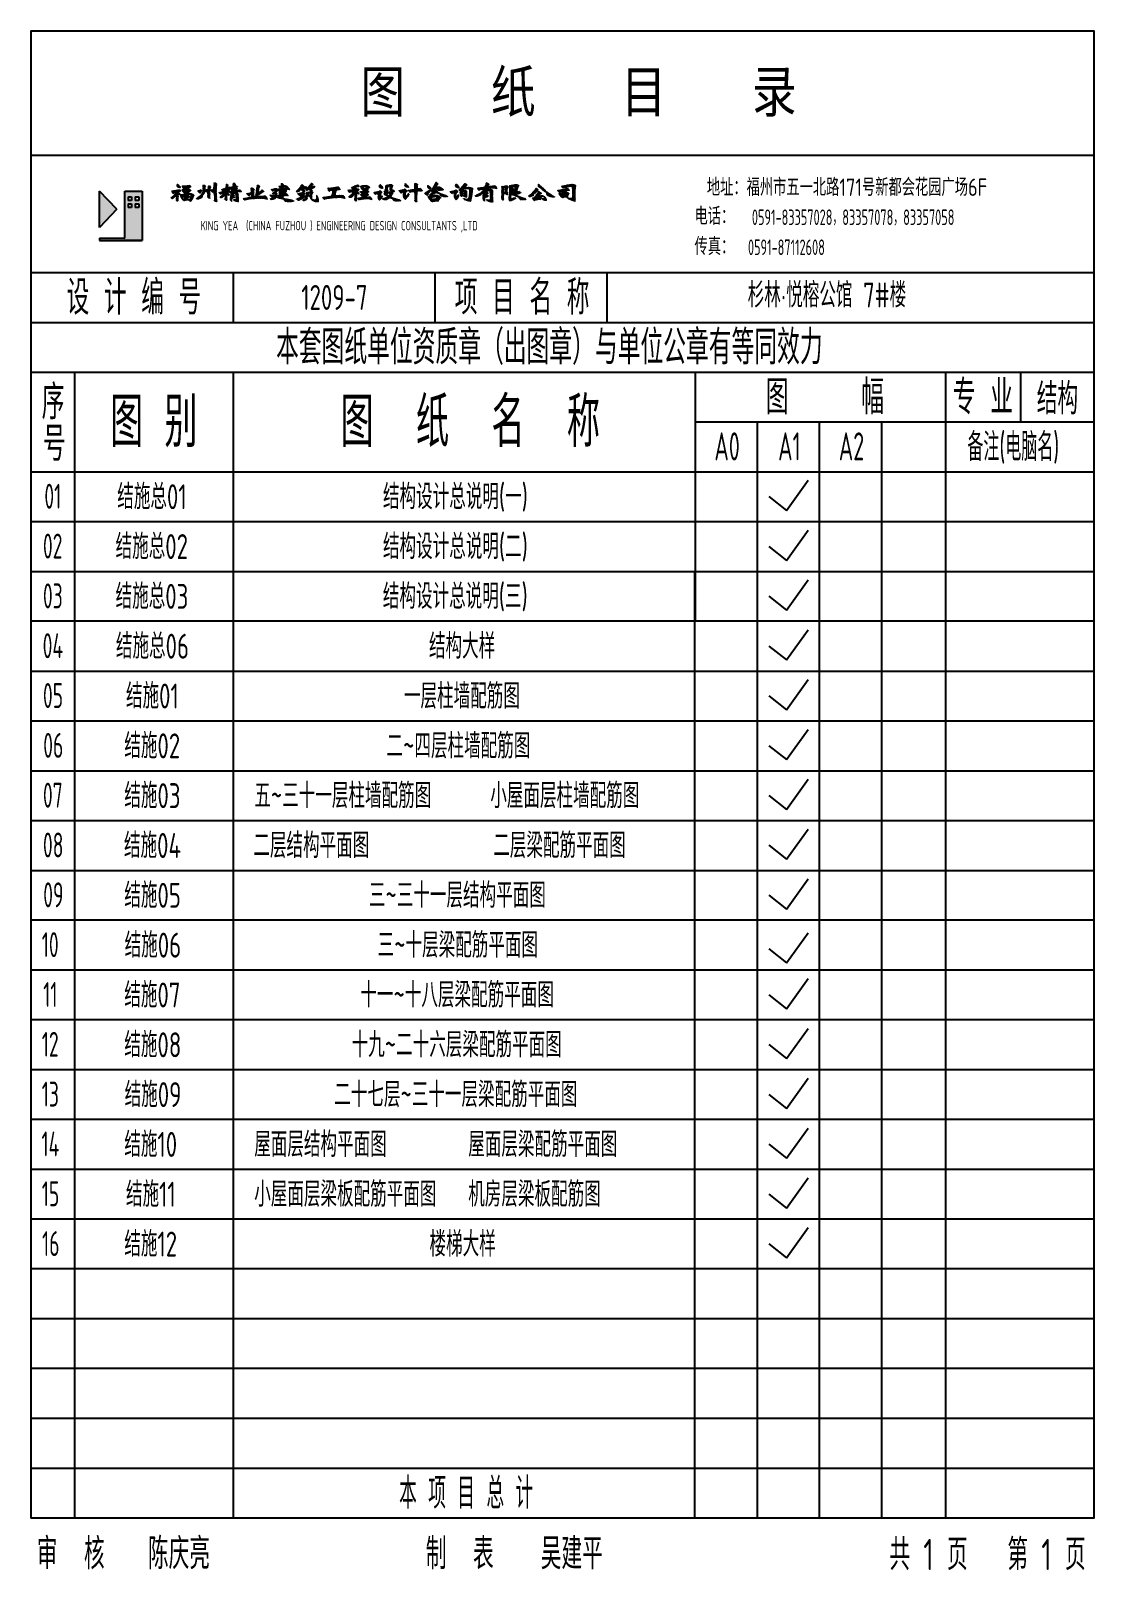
# Model space of a CAD drawing. Extents: x -144902 to 588294, y -160863 to 65494.
# Drawn here: x -65972 to -48895, y 20241 to 44960 of the extents above; entities that cross this region are included whole.
import ezdxf
from ezdxf.enums import TextEntityAlignment as Align

# ---------------------------------------------------------------- set-up
doc = ezdxf.new("R2010")
doc.units = 0
doc.header["$LTSCALE"] = 100
doc.linetypes.add('CONTINOUS', pattern=[0])
doc.layers.get('0').update_dxf_attribs({"linetype": 'CONTINUOUS'})
for name, color, linetype in [('15', 7, 'CONTINUOUS'), ('CJS', 3, 'CONTINUOUS'), ('DQ', 7, 'CONTINUOUS'), ('LAYER2', 7, 'CONTINUOUS'), ('NOTES', 7, 'CONTINUOUS'), ('PUB_TITLE', 4, 'CONTINUOUS'), ('TAB', 7, 'CONTINUOUS'), ('TEXT', 7, 'CONTINUOUS'), ('TREE', 122, 'CONTINUOUS'), ('WINDOW', 144, 'CONTINUOUS'), ('文字', 7, 'CONTINUOUS')]:
    doc.layers.add(name, color=color, linetype=linetype)
doc.styles.get("Standard").update_dxf_attribs({"font": 'tssdeng.shx', "width": 0.7, "bigfont": 'tssdchn.shx'})

msp = doc.modelspace()

# ---------------------------------------------------------------- texts
at = {"layer": '15'}
for s, width, p in [('01', 0.6, (-65754.123, 37285.795)), ('结施总01', 0.7, (-64583.867, 37278.102)), ('02', 0.6, (-65777.2, 36485.795)), ('结施总02', 0.7, (-64610.79, 36478.102)), ('结施总03', 0.7, (-64610.79, 35678.102)), ('03', 0.6, (-65777.2, 35685.795)), ('04', 0.6, (-65781.816, 34885.795)), ('结施总06', 0.7, (-64605.405, 34878.102)), ('05', 0.6, (-65777.2, 34085.795)), ('结施01', 0.7, (-64443.867, 34078.102)), ('06', 0.6, (-65772.585, 33285.795)), ('结施02', 0.7, (-64470.79, 33278.102)), ('07', 0.6, (-65777.2, 32485.795)), ('结施03', 0.7, (-64470.79, 32478.102)), ('08', 0.6, (-65777.2, 31685.795)), ('结施04', 0.7, (-64476.175, 31678.102)), ('09', 0.6, (-65772.585, 30885.795)), ('结施05', 0.7, (-64470.79, 30878.102)), ('10', 0.6, (-65795.662, 30085.795)), ('结施06', 0.7, (-64465.405, 30078.102)), ('11', 0.6, (-65772.585, 29285.795)), ('结施07', 0.7, (-64470.79, 29278.102)), ('12', 0.6, (-65795.662, 28485.795)), ('结施08', 0.7, (-64470.79, 28478.102)), ('13', 0.6, (-65795.662, 27685.795)), ('结施09', 0.7, (-64465.405, 27678.102)), ('14', 0.6, (-65800.277, 26885.795)), ('结施10', 0.7, (-64470.79, 26878.102)), ('15', 0.6, (-65795.662, 26085.795)), ('结施11', 0.7, (-64443.867, 26078.102)), ('结施12', 0.7, (-64470.79, 25278.102)), ('16', 0.6, (-65791.046, 25285.795))]:
    msp.add_text(s, height=400, rotation=0, dxfattribs=dict(at, width=width)).set_placement(p)
at = {"layer": 'LAYER2'}
for s, width, p in [('本 项 目 总 计', 0.6, (-60057.347, 21228.102)), ('共 1 页   第 1 页', 0.7, (-52183.474, 20243.204))]:
    msp.add_text(s, height=500, dxfattribs=dict(at, width=width)).set_placement(p)
at = {"layer": 'NOTES', "width": 0.7}
msp.add_text('杉林·悦榕公馆 7#楼', height=400, dxfattribs=at).set_placement((-54459.677, 40516.564))
at = {"layer": 'PUB_TITLE'}
for s, height, width, p in [('地址：福州市五一北路171号新都会花园广场6F', 280, 0.8, (-52864.515, 42461.971)), ('电话：', 280, 0.8, (-54994.703, 41998.066)), ('0591-83357028，83357078，83357058', 250, 0.6, (-52765.692, 41962.204)), ('传真：', 280, 0.8, (-54994.703, 41512.598)), ('0591-87112608', 250, 0.6, (-53837.523, 41483.991))]:
    msp.add_text(s, height=height, dxfattribs=dict(at, width=width)).set_placement(p, align=Align.MIDDLE)
at = {"layer": 'PUB_TITLE', "color": 0, "width": 0.7}
msp.add_text('KING YEA  (CHINA FUZHOU ) ENGINEERING DESIGN CONSULTANTS ,LTD', height=150, dxfattribs=at).set_placement((-63244.26, 41756.219))
at = {"layer": 'TAB'}
msp.add_text('图   纸   目   录', height=756, rotation=0, dxfattribs=at).set_placement((-60677.858, 43580.664))
at = {"layer": 'TAB', "width": 0.7}
msp.add_text('结构', height=500, dxfattribs=at).set_placement((-49485.223, 39078.102), align=Align.MIDDLE)
at = {"layer": 'TEXT', "width": 0.7}
msp.add_text('1209-7', height=400, dxfattribs=at).set_placement((-61096.846, 40678.102), align=Align.MIDDLE)
for s, p in [('结构设计总说明(一)', (-60316.759, 37278.102)), ('结构设计总说明(二)', (-60316.759, 36478.102)), ('结构设计总说明(三)', (-60318.709, 35678.102)), ('结构大样', (-59577.583, 34878.102)), ('一层柱墙配筋图', (-59979.945, 34076.528)), ('二~四层柱墙配筋图', (-60259.945, 33276.528)), ('五~三十一层柱墙配筋图', (-62383.608, 32478.102)), ('小屋面层柱墙配筋图', (-58593.657, 32478.102)), ('二层结构平面图', (-62398.224, 31678.102)), ('二层梁配筋平面图', (-58545.775, 31678.102)), ('三~三十一层结构平面图', (-60543.252, 30878.102)), ('三~十层梁配筋平面图', (-60403.252, 30078.102)), ('十一~十八层梁配筋平面图', (-60679.945, 29278.102)), ('十九~二十六层梁配筋平面图', (-60819.945, 28478.102)), ('二十七层~三十一层梁配筋平面图', (-61099.945, 27678.102)), ('屋面层结构平面图', (-62384.245, 26878.102)), ('屋面层梁配筋平面图', (-58947.258, 26878.102)), ('小屋面层梁板配筋平面图', (-62384.245, 26078.102)), ('机房层梁板配筋图', (-58947.258, 26078.102)), ('楼梯大样', (-59569.866, 25278.102))]:
    msp.add_text(s, height=400, dxfattribs=at).set_placement(p)
at = {"layer": 'TREE', "linetype": 'Continuous', "width": 0.7}
for s, p in [('审  核', (-65875.508, 20257.394)), ('陈庆亮', (-64091.534, 20257.394)), ('制  表', (-59627.975, 20257.394)), ('吴建平', (-57782.988, 20257.394))]:
    msp.add_text(s, height=500, dxfattribs=at).set_placement(p)
at = {"layer": '文字', "color": 51}
for s, height, width, p in [('设 计 编 号', 550, 0.7, (-65397.908, 40403.102)), ('项 目 名 称', 550, 0.7, (-59164.245, 40403.102)), ('本套图纸单位资质章（出图章）与单位公章有等同效力', 550, 0.7, (-62033.901, 39603.102)), ('序', 550, 0.7, (-65796.496, 38722.998)), ('图     幅', 550, 0.7, (-54170.608, 38803.102)), ('专 业', 550, 0.7, (-51165.504, 38800.937)), ('图 别', 800, 0.7, (-64698.894, 38274.953)), ('图  纸  名  称', 800, 0.7, (-60998.782, 38278.102)), ('号', 550, 0.7, (-65777.35, 38053.335)), ('A0', 450, 0.6, (-54994.578, 38061.756)), ('A1', 450, 0.6, (-53970.567, 38061.756)), ('A2', 450, 0.6, (-52996.528, 38061.756)), ('备注(电脑名)', 450, 0.6, (-50931.344, 38053.102))]:
    msp.add_text(s, height=height, dxfattribs=dict(at, width=width)).set_placement(p)

# ---------------------------------------------------------------- hatches: boundary and pattern name
at = {"layer": 'CJS'}
h = msp.add_hatch(color=256, dxfattribs=at)
h.paths.add_polyline_path([(-64464.375, 41630.131), (-64869.814, 41630.131), (-64870.03, 41592.219), (-64464.591, 41592.219), (-64184.655, 41592.219), (-64184.655, 42386.613), (-64464.591, 42386.613)])
h.paths.add_polyline_path([(-64352.273, 42121.358), (-64410.593, 42121.358), (-64410.593, 42179.678), (-64352.273, 42179.678)], flags=16)
h.paths.add_polyline_path([(-64296.828, 42121.358), (-64296.828, 42179.678), (-64238.508, 42179.678), (-64238.508, 42121.358)], flags=16)
h.paths.add_polyline_path([(-64352.273, 42235.267), (-64410.593, 42235.267), (-64410.593, 42293.587), (-64352.273, 42293.587)], flags=16)
h.paths.add_polyline_path([(-64296.828, 42235.267), (-64296.828, 42293.587), (-64238.508, 42293.587), (-64238.508, 42235.267)], flags=16)
h.paths.add_polyline_path([(-64593.074, 42093.046), (-64870.045, 42383.697), (-64869.906, 41802.715)])

# ---------------------------------------------------------------- linework, layer by layer
for p, q in [((-64593.074, 42093.046), (-64870.045, 42383.697)), ((-64869.906, 41802.715), (-64870.045, 42383.697)), ((-64464.591, 42386.613), (-64226.324, 42386.613)), ((-64464.591, 42386.613), (-64184.655, 42386.613)), ((-64464.375, 41630.131), (-64464.591, 42386.613)), ((-64410.593, 42293.587), (-64410.593, 42235.267)), ((-64410.593, 42293.587), (-64352.273, 42293.587)), ((-64352.273, 42293.587), (-64352.273, 42235.267)), ((-64296.828, 42293.587), (-64296.828, 42235.267)), ((-64296.828, 42293.587), (-64238.508, 42293.587)), ((-64238.508, 42293.587), (-64238.508, 42235.267)), ((-64184.655, 42386.613), (-64184.655, 41592.219)), ((-64593.074, 42093.046), (-64869.906, 41802.715)), ((-64352.273, 42235.267), (-64410.593, 42235.267)), ((-64410.593, 42179.678), (-64410.593, 42121.358)), ((-64410.593, 42179.678), (-64352.273, 42179.678)), ((-64352.273, 42121.358), (-64410.593, 42121.358)), ((-64352.273, 42179.678), (-64352.273, 42121.358)), ((-64238.508, 42235.267), (-64296.828, 42235.267)), ((-64296.828, 42179.678), (-64296.828, 42121.358)), ((-64296.828, 42179.678), (-64238.508, 42179.678)), ((-64238.508, 42121.358), (-64296.828, 42121.358)), ((-64238.508, 42179.678), (-64238.508, 42121.358)), ((-64869.814, 41630.131), (-64870.03, 41592.219)), ((-64870.03, 41592.219), (-64464.591, 41592.219)), ((-64870.03, 41592.219), (-64184.655, 41592.219)), ((-64869.814, 41630.131), (-64464.375, 41630.131)), ((-64184.655, 41592.219), (-64464.591, 41592.219))]:
    msp.add_line(p, q)
at = {"layer": 'DQ'}
for p, q in [((-63024.536, 42494.918), (-63003.499, 42515.955)), ((-63024.102, 42499.867), (-63007.423, 42516.546)), ((-63023.787, 42504.697), (-63011.427, 42517.057)), ((-63023.648, 42509.35), (-63015.61, 42517.388)), ((-63023.081, 42514.432), (-63020.692, 42516.821)), ((-59502.68, 42450.134), (-59435.671, 42517.143)), ((-59494.755, 42462.574), (-59438.282, 42519.047)), ((-59487.569, 42474.275), (-59441, 42520.843)), ((-59481.29, 42485.069), (-59443.848, 42522.51)), ((-59476.154, 42494.719), (-59446.808, 42524.065)), ((-59472.058, 42503.329), (-59449.938, 42525.45)), ((-59468.379, 42511.523), (-59453.341, 42526.562)), ((-59465.71, 42518.707), (-59457.285, 42527.132)), ((-58661.95, 42487.241), (-58633.25, 42515.942)), ((-58659.463, 42494.243), (-58636.397, 42517.309)), ((-58657.257, 42500.964), (-58639.813, 42518.408)), ((-58655.48, 42507.256), (-58643.703, 42519.032)), ((-58653.554, 42513.697), (-58649.117, 42518.133)), ((-63716.086, 42272.9), (-63693.696, 42295.29)), ((-63713.746, 42270.726), (-63576.454, 42408.017)), ((-63710.872, 42269.085), (-63571.75, 42408.206)), ((-63707.373, 42268.069), (-63567.67, 42407.772)), ((-63703.58, 42384.73), (-63698.581, 42389.73)), ((-63703.218, 42380.578), (-63693.433, 42390.363)), ((-63702.618, 42268.309), (-63564.802, 42406.125)), ((-63702.415, 42376.866), (-63688.761, 42390.52)), ((-63701.48, 42373.286), (-63684.004, 42390.762)), ((-63700.425, 42369.826), (-63679.167, 42391.084)), ((-63699.321, 42366.416), (-63674.238, 42391.499)), ((-63698.146, 42363.076), (-63669.26, 42391.962)), ((-63696.924, 42359.783), (-63664.204, 42392.504)), ((-63695.616, 42356.577), (-63659.087, 42393.105)), ((-63694.116, 42353.561), (-63653.905, 42393.773)), ((-63693.706, 42272.706), (-63596.568, 42369.844)), ((-63691.854, 42351.309), (-63648.675, 42394.488)), ((-63687.962, 42350.686), (-63643.315, 42395.333)), ((-63680.836, 42353.297), (-63637.884, 42396.25)), ((-63680.025, 42281.873), (-63595.17, 42366.728)), ((-63673.032, 42356.587), (-63632.386, 42397.233)), ((-63667.018, 42358.086), (-63626.802, 42398.302)), ((-63665.078, 42292.306), (-63592.483, 42364.901)), ((-63662.524, 42326.462), (-63581.377, 42407.609)), ((-63661.482, 42359.108), (-63621.075, 42399.514)), ((-63656.332, 42359.743), (-63615.022, 42401.052)), ((-63651.514, 42360.046), (-63608.26, 42403.3)), ((-63648.869, 42344.632), (-63586.456, 42407.045)), ((-63647.293, 42305.576), (-63589.674, 42363.195)), ((-63647.198, 42359.847), (-63602.279, 42404.766)), ((-63643.771, 42358.759), (-63596.838, 42405.693)), ((-63642.962, 42355.053), (-63591.642, 42406.374)), ((-63634.261, 42314.092), (-63586.872, 42361.481)), ((-63632.587, 42311.251), (-63584.068, 42359.77)), ((-63631.525, 42307.799), (-63581.327, 42357.998)), ((-63630.882, 42245.236), (-63606.541, 42269.577)), ((-63630.766, 42249.866), (-63606.593, 42274.04)), ((-63630.765, 42304.045), (-63603.033, 42331.776)), ((-63630.727, 42254.42), (-63606.467, 42278.68)), ((-63630.652, 42259.01), (-63606.264, 42283.398)), ((-63630.447, 42263.73), (-63605.978, 42288.199)), ((-63630.274, 42300.021), (-63603.349, 42326.946)), ((-63630.018, 42268.673), (-63605.665, 42293.027)), ((-63629.869, 42295.911), (-63603.664, 42322.116)), ((-63629.634, 42273.572), (-63605.317, 42297.889)), ((-63629.572, 42291.694), (-63603.98, 42317.285)), ((-63629.462, 42278.259), (-63604.959, 42302.762)), ((-63629.412, 42287.338), (-63604.295, 42312.455)), ((-63629.387, 42282.849), (-63604.611, 42307.625)), ((-63621.618, 42475.722), (-63600.418, 42496.922)), ((-63621.539, 42471.286), (-63597.881, 42494.944)), ((-63621.251, 42467.059), (-63596.239, 42492.072)), ((-63620.973, 42480.882), (-63604.006, 42497.848)), ((-63620.74, 42463.056), (-63595.021, 42488.774)), ((-63620.066, 42459.214), (-63593.504, 42485.777)), ((-63619.139, 42455.627), (-63591.617, 42483.15)), ((-63617.628, 42452.624), (-63589.5, 42480.751)), ((-63617.223, 42489.146), (-63610.158, 42496.212)), ((-63615.046, 42450.691), (-63587.259, 42478.478)), ((-63611.746, 42449.476), (-63584.976, 42476.246)), ((-63608.233, 42448.475), (-63582.638, 42474.07)), ((-63604.632, 42447.561), (-63580.278, 42471.915)), ((-63600.958, 42446.72), (-63577.927, 42469.751)), ((-63598.433, 42336.377), (-63578.774, 42356.035)), ((-63597.223, 42445.94), (-63575.707, 42467.456)), ((-63594.073, 42336.222), (-63576.537, 42353.758)), ((-63593.401, 42445.247), (-63573.759, 42464.889)), ((-63589.721, 42336.059), (-63574.886, 42350.894)), ((-63589.442, 42444.692), (-63572.148, 42461.985)), ((-63585.265, 42444.354), (-63571.058, 42458.561)), ((-63584.933, 42336.332), (-63574.466, 42346.799)), ((-63583.267, 42383.146), (-63563.648, 42402.764)), ((-63580.623, 42444.481), (-63570.662, 42454.442)), ((-63576.506, 42385.392), (-63563.331, 42398.567)), ((-63569.558, 42387.825), (-63563.675, 42393.708)), ((-63566.011, 42314.621), (-63553.725, 42326.908)), ((-63565.957, 42310.161), (-63548.315, 42327.803)), ((-63565.595, 42319.552), (-63559.322, 42325.825)), ((-63565.374, 42306.229), (-63542.825, 42328.778)), ((-63564.504, 42302.585), (-63537.275, 42329.813)), ((-63563.491, 42299.083), (-63531.603, 42330.971)), ((-63562.366, 42295.693), (-63525.836, 42332.223)), ((-63561.161, 42292.383), (-63519.927, 42333.617)), ((-63559.897, 42289.132), (-63513.852, 42335.178)), ((-63558.575, 42285.94), (-63507.557, 42336.958)), ((-63557.188, 42282.812), (-63535.267, 42304.733)), ((-63555.729, 42279.757), (-63535.542, 42299.943)), ((-63554.219, 42276.752), (-63535.123, 42295.848)), ((-63552.619, 42273.837), (-63534.341, 42292.114)), ((-63550.978, 42270.963), (-63533.358, 42288.583)), ((-63549.287, 42268.139), (-63532.266, 42285.16)), ((-63547.529, 42265.383), (-63531.073, 42281.838)), ((-63545.726, 42262.671), (-63529.824, 42278.573)), ((-63543.874, 42260.008), (-63528.552, 42275.33)), ((-63541.973, 42257.395), (-63527.289, 42272.078)), ((-63540.029, 42254.824), (-63525.982, 42268.871)), ((-63538.573, 42400.751), (-63525.338, 42413.986)), ((-63538.187, 42396.622), (-63519.961, 42414.848)), ((-63537.01, 42393.284), (-63514.59, 42415.705)), ((-63535.682, 42390.098), (-63508.96, 42416.82)), ((-63534.633, 42458.868), (-63524.377, 42469.124)), ((-63534.3, 42463.715), (-63528.869, 42469.146)), ((-63534.272, 42386.993), (-63503.048, 42418.217)), ((-63534.266, 42454.72), (-63520.079, 42468.907)), ((-63533.521, 42450.95), (-63515.7, 42468.771)), ((-63532.836, 42383.914), (-63497.127, 42419.624)), ((-63532.575, 42447.382), (-63511.232, 42468.725)), ((-63531.474, 42443.968), (-63506.681, 42468.761)), ((-63531.373, 42380.862), (-63491.424, 42420.812)), ((-63530.257, 42440.67), (-63502.049, 42468.878)), ((-63529.825, 42377.896), (-63485.851, 42421.87)), ((-63528.843, 42437.57), (-63497.355, 42469.058)), ((-63528.181, 42375.026), (-63480.352, 42422.855)), ((-63527.199, 42434.699), (-63492.586, 42469.311)), ((-63526.441, 42372.251), (-63474.939, 42423.753)), ((-63525.147, 42432.236), (-63487.791, 42469.592)), ((-63524.609, 42369.568), (-63501.558, 42392.619)), ((-63524.301, 42315.699), (-63501.347, 42338.653)), ((-63522.696, 42366.966), (-63501.707, 42387.955)), ((-63522.026, 42430.842), (-63482.93, 42469.938)), ((-63520.688, 42364.46), (-63500.817, 42384.331)), ((-63520.266, 42292.646), (-63510.047, 42302.865)), ((-63519.686, 42234.534), (-63440.309, 42313.911)), ((-63519.255, 42298.171), (-63518.3, 42299.126)), ((-63518.674, 42361.958), (-63498.357, 42382.276)), ((-63518.659, 42289.738), (-63504.435, 42303.962)), ((-63517.149, 42318.336), (-63495.27, 42340.216)), ((-63516.585, 42359.533), (-63494.433, 42381.685)), ((-63516.58, 42287.302), (-63499.942, 42303.94)), ((-63516.117, 42233.589), (-63436.153, 42313.552)), ((-63515.609, 42432.744), (-63478.022, 42470.332)), ((-63514.399, 42357.204), (-63489.988, 42381.615)), ((-63514.333, 42285.034), (-63494.846, 42304.521)), ((-63512.06, 42355.028), (-63485.249, 42381.839)), ((-63511.992, 42282.861), (-63446.271, 42348.582)), ((-63510.53, 42320.44), (-63489.301, 42341.669)), ((-63510.097, 42433.742), (-63473.067, 42470.772)), ((-63509.596, 42280.742), (-63441.433, 42348.905)), ((-63509.381, 42353.192), (-63480.213, 42382.361)), ((-63508.945, 42236.245), (-63432.022, 42313.169)), ((-63507.061, 42278.762), (-63436.743, 42349.08)), ((-63506.14, 42351.919), (-63474.823, 42383.236)), ((-63505.073, 42434.251), (-63468.077, 42471.247)), ((-63504.306, 42277.002), (-63432.162, 42349.147)), ((-63504.263, 42322.193), (-63483.493, 42342.962)), ((-63502.177, 42351.367), (-63469.011, 42384.534)), ((-63501.85, 42238.826), (-63428.109, 42312.566)), ((-63500.863, 42275.931), (-63427.691, 42349.103)), ((-63500.253, 42434.556), (-63463.06, 42471.75)), ((-63498.562, 42323.379), (-63477.795, 42344.147)), ((-63497.012, 42352.018), (-63462.617, 42386.413)), ((-63496.109, 42398.068), (-63469.693, 42424.483)), ((-63495.998, 42240.163), (-63424.53, 42311.631)), ((-63495.849, 42276.43), (-63449.148, 42323.131)), ((-63495.575, 42434.719), (-63458.012, 42472.283)), ((-63494.128, 42323.298), (-63472.215, 42345.212)), ((-63492.833, 42265.902), (-63444.334, 42314.401)), ((-63492.388, 42275.376), (-63449.337, 42318.427)), ((-63491.972, 42271.278), (-63447.676, 42315.573)), ((-63491.439, 42321.473), (-63466.782, 42346.129)), ((-63490.987, 42434.793), (-63452.904, 42472.876)), ((-63490.745, 42353.769), (-63454.124, 42390.391)), ((-63490.361, 42241.286), (-63452.416, 42279.23)), ((-63489.952, 42318.444), (-63461.452, 42346.944)), ((-63489.586, 42400.076), (-63464.606, 42425.056)), ((-63489.245, 42310.123), (-63451.212, 42348.155)), ((-63489.24, 42314.642), (-63456.281, 42347.601)), ((-63486.45, 42434.815), (-63447.759, 42473.506)), ((-63484.854, 42242.278), (-63452.607, 42274.525)), ((-63484.647, 42355.353), (-63419.118, 42420.882)), ((-63482.591, 42402.557), (-63459.659, 42425.488)), ((-63481.884, 42434.866), (-63442.609, 42474.142)), ((-63479.375, 42243.242), (-63452.133, 42270.484)), ((-63478.752, 42356.734), (-63416.01, 42419.475)), ((-63477.252, 42434.984), (-63437.475, 42474.761)), ((-63474.897, 42405.736), (-63454.832, 42425.801)), ((-63473.056, 42357.915), (-63413.038, 42417.933)), ((-63472.475, 42435.246), (-63432.345, 42475.376)), ((-63467.567, 42358.889), (-63410.161, 42416.295)), ((-63467.287, 42435.919), (-63427.251, 42475.955)), ((-63466.839, 42409.279), (-63450.133, 42425.985)), ((-63462.317, 42359.624), (-63407.335, 42414.606)), ((-63461.453, 42437.239), (-63422.178, 42476.514)), ((-63461.297, 42410.306), (-63445.546, 42426.057)), ((-63457.284, 42360.142), (-63404.583, 42412.843)), ((-63456.966, 42410.122), (-63441.108, 42425.98)), ((-63455.303, 42438.874), (-63417.182, 42476.995)), ((-63453.331, 42409.243), (-63436.944, 42425.629)), ((-63452.503, 42360.409), (-63401.947, 42410.964)), ((-63450.29, 42407.769), (-63433.004, 42425.055)), ((-63448.898, 42440.765), (-63412.711, 42476.951)), ((-63448.19, 42396.324), (-63422.353, 42422.162)), ((-63447.971, 42405.573), (-63429.279, 42424.265)), ((-63447.958, 42360.439), (-63399.517, 42408.88)), ((-63446.781, 42402.248), (-63425.734, 42423.296)), ((-63445.662, 42285.985), (-63421.613, 42310.033)), ((-63443.443, 42360.439), (-63397.678, 42406.204)), ((-63442.15, 42442.998), (-63408.907, 42476.24)), ((-63439.445, 42287.687), (-63419.782, 42307.35)), ((-63438.738, 42333.541), (-63423.292, 42348.987)), ((-63438.73, 42360.638), (-63430.184, 42369.184)), ((-63435.393, 42445.239), (-63405.947, 42474.685)), ((-63433.666, 42334.099), (-63418.944, 42348.821)), ((-63433.007, 42289.61), (-63418.954, 42303.662)), ((-63431.944, 42236.496), (-63354.533, 42313.907)), ((-63429.177, 42234.748), (-63357.226, 42306.7)), ((-63429.073, 42334.176), (-63414.692, 42348.557)), ((-63428.655, 42447.463), (-63403.888, 42472.23)), ((-63426.34, 42233.071), (-63360.099, 42299.311)), ((-63425.883, 42292.219), (-63419.716, 42298.386)), ((-63424.721, 42334.014), (-63410.512, 42348.223)), ((-63423.439, 42231.457), (-63363.147, 42291.749)), ((-63421.922, 42449.681), (-63402.838, 42468.765)), ((-63420.583, 42333.637), (-63406.397, 42347.824)), ((-63420.468, 42229.913), (-63366.428, 42283.953)), ((-63417.434, 42228.432), (-63370.061, 42275.805)), ((-63416.653, 42333.052), (-63402.355, 42347.35)), ((-63414.787, 42452.301), (-63402.589, 42464.499)), ((-63413.944, 42259.01), (-63352.151, 42320.804)), ((-63413.019, 42332.172), (-63398.398, 42346.793)), ((-63409.648, 42331.028), (-63394.506, 42346.17)), ((-63408.811, 42268.659), (-63350.427, 42327.042)), ((-63406.845, 42455.729), (-63403.511, 42459.063)), ((-63406.59, 42329.571), (-63390.693, 42345.468)), ((-63405.54, 42276.444), (-63351.008, 42330.977)), ((-63403.887, 42327.759), (-63386.956, 42344.69)), ((-63403.135, 42283.365), (-63353.432, 42333.067)), ((-63401.567, 42325.565), (-63383.288, 42343.844)), ((-63401.216, 42289.798), (-63356.292, 42334.722)), ((-63399.725, 42322.892), (-63379.702, 42342.915)), ((-63399.714, 42295.815), (-63359.376, 42336.152)), ((-63398.623, 42301.421), (-63362.594, 42337.449)), ((-63398.385, 42319.718), (-63376.184, 42341.919)), ((-63397.918, 42306.64), (-63365.904, 42338.654)), ((-63397.643, 42315.944), (-63372.726, 42340.862)), ((-63397.591, 42311.482), (-63369.292, 42339.781)), ((-63311.912, 42261.719), (-63300.492, 42273.138)), ((-63308.287, 42260.829), (-63284.042, 42285.074)), ((-63304.126, 42260.476), (-63271.02, 42293.581)), ((-63299.665, 42260.422), (-63258.301, 42301.786)), ((-63294.878, 42260.693), (-63179.802, 42375.77)), ((-63289.798, 42261.259), (-63181.821, 42369.236)), ((-63287.293, 42376.632), (-63276.231, 42387.694)), ((-63285.414, 42373.997), (-63265.798, 42393.612)), ((-63284.408, 42262.134), (-63185.142, 42361.4)), ((-63283.066, 42371.83), (-63256.172, 42398.723)), ((-63280.574, 42369.808), (-63247.379, 42403.002)), ((-63278.719, 42263.309), (-63190.349, 42351.678)), ((-63277.999, 42367.867), (-63239.318, 42406.549)), ((-63275.381, 42365.971), (-63233.315, 42408.037)), ((-63272.741, 42364.096), (-63229.412, 42407.425)), ((-63272.622, 42264.891), (-63198.454, 42339.059)), ((-63269.994, 42362.329), (-63226.639, 42405.683)), ((-63267.127, 42360.68), (-63225.254, 42402.554)), ((-63265.93, 42267.068), (-63208.39, 42324.609)), ((-63264.067, 42359.226), (-63225.494, 42397.799)), ((-63260.656, 42358.122), (-63229.784, 42388.994)), ((-63258.741, 42269.743), (-63213.753, 42314.73)), ((-63256.451, 42357.812), (-63236.868, 42377.395)), ((-63251.049, 42272.92), (-63216.482, 42307.487)), ((-63250.954, 42358.795), (-63238.948, 42370.801)), ((-63243.458, 42316.629), (-63153.995, 42406.091)), ((-63242.778, 42276.676), (-63217.79, 42301.664)), ((-63233.745, 42281.194), (-63218.191, 42296.748)), ((-63225.716, 42338.885), (-63159.784, 42404.817)), ((-63223.875, 42286.549), (-63218.922, 42291.503)), ((-63217.261, 42351.855), (-63164.986, 42404.13)), ((-63211.988, 42361.642), (-63169.511, 42404.12)), ((-63208.695, 42369.451), (-63173.422, 42404.724)), ((-63206.586, 42376.074), (-63174.782, 42407.878)), ((-63205.326, 42381.849), (-63174.878, 42412.297)), ((-63204.696, 42386.993), (-63174.808, 42416.881)), ((-63204.533, 42391.671), (-63174.738, 42421.466)), ((-63204.509, 42396.21), (-63174.668, 42426.051)), ((-63204.452, 42400.782), (-63174.598, 42430.636)), ((-63204.389, 42405.36), (-63174.528, 42435.221)), ((-63204.292, 42409.971), (-63174.475, 42439.788)), ((-63204.195, 42414.583), (-63174.41, 42444.368)), ((-63204.096, 42419.197), (-63174.249, 42449.044)), ((-63203.993, 42423.815), (-63173.905, 42453.902)), ((-63203.873, 42428.449), (-63173.268, 42459.055)), ((-63203.742, 42433.095), (-63171.302, 42465.535)), ((-63203.617, 42437.735), (-63164.598, 42476.754)), ((-63203.552, 42442.314), (-63167.78, 42478.087)), ((-63203.466, 42446.915), (-63171.295, 42479.086)), ((-63203.383, 42451.513), (-63175.098, 42479.797)), ((-63203.274, 42456.137), (-63179.18, 42480.23)), ((-63203.127, 42460.798), (-63183.434, 42480.491)), ((-63202.948, 42465.492), (-63187.863, 42480.577)), ((-63202.668, 42470.287), (-63192.585, 42480.37)), ((-63201.583, 42475.887), (-63198.811, 42478.659)), ((-63172.872, 42382.7), (-63147.127, 42408.445)), ((-63169.063, 42381.994), (-63139.378, 42411.679)), ((-63166.967, 42469.87), (-63161.75, 42475.086)), ((-63165.45, 42381.093), (-63129.99, 42416.552)), ((-63161.891, 42380.136), (-63080.897, 42461.131)), ((-63158.409, 42379.104), (-63081.307, 42456.206)), ((-63155.192, 42377.806), (-63088.517, 42444.481)), ((-63152.44, 42376.043), (-63090.839, 42437.644)), ((-63149.641, 42374.328), (-63092.316, 42431.652)), ((-63146.523, 42372.931), (-63093.447, 42426.007)), ((-63142.49, 42372.45), (-63094.214, 42420.725)), ((-63132.97, 42377.455), (-63094.759, 42415.666)), ((-63128.568, 42287.047), (-63096.937, 42318.678)), ((-63128.456, 42354.88), (-63096.352, 42386.984)), ((-63128.364, 42350.457), (-63096.487, 42382.334)), ((-63128.347, 42359.504), (-63096.172, 42391.678)), ((-63128.236, 42282.865), (-63096.859, 42314.241)), ((-63128.16, 42346.146), (-63096.596, 42377.71)), ((-63128.139, 42364.227), (-63095.982, 42396.384)), ((-63127.945, 42377.965), (-63095.151, 42410.758)), ((-63127.931, 42368.949), (-63095.763, 42401.118)), ((-63127.866, 42341.926), (-63096.702, 42373.09)), ((-63127.792, 42292.338), (-63096.992, 42323.138)), ((-63127.723, 42373.671), (-63095.496, 42405.899)), ((-63127.467, 42337.81), (-63096.781, 42368.496)), ((-63127.109, 42297.535), (-63097.027, 42327.617)), ((-63127.02, 42333.742), (-63096.856, 42363.906)), ((-63126.71, 42329.537), (-63096.908, 42359.339)), ((-63126.613, 42302.546), (-63097.043, 42332.117)), ((-63126.486, 42325.247), (-63096.947, 42354.786)), ((-63126.354, 42280.231), (-63096.755, 42309.83)), ((-63126.307, 42320.911), (-63096.981, 42350.237)), ((-63126.307, 42307.367), (-63097.043, 42336.631)), ((-63126.217, 42316.486), (-63097.006, 42345.698)), ((-63126.192, 42311.997), (-63097.03, 42341.158)), ((-63123.248, 42278.823), (-63096.604, 42305.467)), ((-63121.459, 42425.083), (-63083.479, 42463.063)), ((-63120.741, 42430.316), (-63086.584, 42464.473)), ((-63120.073, 42435.499), (-63089.954, 42465.618)), ((-63119.652, 42277.904), (-63096.4, 42301.156)), ((-63119.413, 42440.673), (-63093.47, 42466.617)), ((-63118.789, 42445.812), (-63097.098, 42467.503)), ((-63118.123, 42450.993), (-63100.773, 42468.343)), ((-63117.421, 42456.209), (-63104.539, 42469.091)), ((-63116.528, 42461.617), (-63108.54, 42469.605)), ((-63115.857, 42277.184), (-63096.123, 42296.918)), ((-63111.94, 42276.587), (-63095.721, 42292.806)), ((-63107.937, 42276.075), (-63095.093, 42288.918)), ((-63103.854, 42275.643), (-63094.113, 42285.384)), ((-63099.597, 42275.386), (-63093.245, 42281.737)), ((-63083.01, 42400.326), (-63081.026, 42402.31)), ((-63082.73, 42396.091), (-63074.991, 42403.83)), ((-63080.994, 42393.312), (-63070.049, 42404.257)), ((-63078.642, 42391.15), (-63064.723, 42405.069)), ((-63075.981, 42389.296), (-63058.795, 42406.482)), ((-63073.391, 42387.371), (-63051.995, 42408.767)), ((-63070.935, 42385.313), (-63043.946, 42412.302)), ((-63068.624, 42383.109), (-62987.887, 42463.845)), ((-63066.454, 42380.764), (-62988.274, 42458.944)), ((-63064.432, 42378.271), (-62988.712, 42453.991)), ((-63062.497, 42375.691), (-62989.215, 42448.974)), ((-63060.354, 42373.32), (-62989.783, 42443.891)), ((-63057.812, 42371.347), (-62990.408, 42438.751)), ((-63054.415, 42370.23), (-62991.096, 42433.548)), ((-63047.778, 42372.351), (-62991.817, 42428.313)), ((-63034.518, 42381.097), (-62992.521, 42423.094)), ((-63032.061, 42424.186), (-62987.601, 42468.646)), ((-63031.563, 42379.537), (-62992.875, 42418.225)), ((-63031.196, 42429.567), (-62987.4, 42473.362)), ((-63030.927, 42434.35), (-62987.292, 42477.985)), ((-63030.848, 42375.738), (-62993.049, 42413.537)), ((-63030.647, 42439.145), (-62987.255, 42482.537)), ((-63030.359, 42371.712), (-62993.142, 42408.929)), ((-63030.246, 42444.061), (-62987.167, 42487.14)), ((-63029.849, 42367.707), (-62993.183, 42404.373)), ((-63029.765, 42449.057), (-62986.882, 42491.94)), ((-63029.31, 42363.732), (-62993.189, 42399.852)), ((-63029.217, 42454.119), (-62986.024, 42497.312)), ((-63028.748, 42359.778), (-62993.165, 42395.362)), ((-63028.62, 42459.231), (-62982.057, 42505.793)), ((-63028.174, 42355.838), (-62993.113, 42390.899)), ((-63027.998, 42464.368), (-62982.721, 42509.644)), ((-63027.575, 42351.922), (-62993.049, 42386.448)), ((-63027.336, 42469.544), (-62985.134, 42511.746)), ((-63026.959, 42348.024), (-62992.958, 42382.025)), ((-63026.682, 42474.713), (-62988.476, 42512.919)), ((-63026.307, 42344.161), (-62992.841, 42377.627)), ((-63026.112, 42479.798), (-62992.088, 42513.821)), ((-63025.656, 42340.297), (-62992.727, 42373.226)), ((-63025.556, 42484.868), (-62995.814, 42514.611)), ((-63025.021, 42489.918), (-62999.619, 42515.32)), ((-63024.967, 42336.472), (-62992.59, 42368.848)), ((-63024.265, 42332.658), (-62992.444, 42364.48)), ((-63023.54, 42328.868), (-62992.269, 42360.14)), ((-63022.798, 42325.096), (-62992.097, 42355.797)), ((-63022.039, 42321.34), (-62991.922, 42351.457)), ((-63021.332, 42317.532), (-62991.725, 42347.139)), ((-63020.666, 42313.684), (-62991.512, 42342.837)), ((-63020.062, 42309.773), (-62991.3, 42338.535)), ((-63019.509, 42305.812), (-62991.069, 42334.251)), ((-63019.005, 42301.801), (-62990.845, 42329.961)), ((-63018.552, 42239.048), (-62987.181, 42270.418)), ((-63018.541, 42297.749), (-62990.606, 42325.685)), ((-63018.135, 42293.642), (-62990.351, 42321.425)), ((-63017.767, 42289.495), (-62990.105, 42317.157)), ((-63017.454, 42285.292), (-62989.846, 42312.9)), ((-63017.178, 42281.054), (-62989.58, 42308.652)), ((-63016.948, 42276.769), (-62989.332, 42304.386)), ((-63016.802, 42245.312), (-62987.48, 42274.634)), ((-63016.753, 42272.449), (-62989.094, 42300.108)), ((-63016.61, 42268.077), (-62988.831, 42295.856)), ((-63016.513, 42263.66), (-62988.579, 42291.594)), ((-63016.489, 42250.14), (-62987.76, 42278.868)), ((-63016.445, 42259.213), (-62988.317, 42287.341)), ((-63016.413, 42254.73), (-62988.044, 42283.1)), ((-62945.593, 42357.154), (-62940.24, 42362.507)), ((-62944.164, 42354.068), (-62934.383, 42363.849)), ((-62942.443, 42351.274), (-62927.711, 42366.006)), ((-62940.585, 42348.617), (-62921.499, 42367.703)), ((-62938.657, 42346.031), (-62915.545, 42369.143)), ((-62936.585, 42343.588), (-62909.716, 42370.457)), ((-62934.314, 42341.344), (-62903.975, 42371.683)), ((-62932.526, 42284.441), (-62919.654, 42297.313)), ((-62931.442, 42339.701), (-62898.026, 42373.117)), ((-62929.988, 42282.464), (-62897.298, 42315.154)), ((-62926.486, 42281.452), (-62760.158, 42447.779)), ((-62926.125, 42340.504), (-62891.941, 42374.688)), ((-62922.455, 42280.967), (-62755.932, 42447.49)), ((-62918.465, 42343.649), (-62885.586, 42376.528)), ((-62918.07, 42280.838), (-62750.821, 42448.086)), ((-62913.038, 42281.355), (-62790.588, 42403.805)), ((-62911.566, 42346.033), (-62878.9, 42378.699)), ((-62906.563, 42405.213), (-62901.137, 42410.639)), ((-62905.828, 42284.05), (-62788.786, 42401.092)), ((-62905.191, 42347.894), (-62871.687, 42381.397)), ((-62904.77, 42402.492), (-62893.825, 42413.437)), ((-62902.181, 42400.566), (-62886.973, 42415.773)), ((-62899.388, 42398.844), (-62880.246, 42417.986)), ((-62899.129, 42349.441), (-62863.983, 42384.587)), ((-62896.581, 42397.136), (-62874.147, 42419.57)), ((-62893.881, 42395.321), (-62867.55, 42421.652)), ((-62893.114, 42350.941), (-62856.652, 42387.403)), ((-62891.34, 42393.348), (-62859.101, 42425.587)), ((-62888.852, 42296.512), (-62784.976, 42400.388)), ((-62888.665, 42391.508), (-62851.737, 42428.436)), ((-62887.009, 42352.531), (-62849.727, 42389.813)), ((-62885.233, 42390.426), (-62845.25, 42430.408)), ((-62880.817, 42390.327), (-62837.751, 42433.392)), ((-62880.786, 42354.24), (-62841.462, 42393.564)), ((-62876.024, 42304.824), (-62817.848, 42363.001)), ((-62874.378, 42356.133), (-62811.362, 42419.149)), ((-62873.761, 42392.867), (-62854.168, 42412.461)), ((-62867.786, 42358.21), (-62810.679, 42415.318)), ((-62861.231, 42360.25), (-62769.619, 42451.862)), ((-62858.125, 42318.21), (-62815.841, 42360.493)), ((-62855.275, 42361.691), (-62766.555, 42450.412)), ((-62854.074, 42250.024), (-62822.639, 42281.46)), ((-62852.667, 42359.785), (-62763.595, 42448.857)), ((-62851.758, 42247.826), (-62822.426, 42277.158)), ((-62849.249, 42245.819), (-62822.213, 42272.856)), ((-62846.99, 42419.638), (-62807.639, 42458.99)), ((-62846.613, 42243.941), (-62822, 42268.554)), ((-62846.34, 42262.274), (-62822.751, 42285.862)), ((-62845.54, 42267.588), (-62822.636, 42290.491)), ((-62844.981, 42272.661), (-62822.468, 42295.174)), ((-62844.486, 42277.671), (-62822.263, 42299.894)), ((-62844.024, 42282.648), (-62822.036, 42304.636)), ((-62843.582, 42287.605), (-62821.829, 42309.358)), ((-62843.171, 42292.531), (-62821.67, 42314.032)), ((-62842.761, 42297.455), (-62821.47, 42318.747)), ((-62842.368, 42302.363), (-62821.156, 42323.575)), ((-62842.121, 42329.698), (-62813.078, 42358.742)), ((-62841.987, 42307.259), (-62819.753, 42329.492)), ((-62841.619, 42312.142), (-62800.934, 42352.827)), ((-62841.3, 42316.976), (-62803.897, 42354.378)), ((-62841.117, 42326.188), (-62810.006, 42357.298)), ((-62841.057, 42321.733), (-62806.925, 42355.865)), ((-62838.595, 42423.519), (-62807.753, 42454.361)), ((-62837.819, 42397.207), (-62810.973, 42424.053)), ((-62837.026, 42402.514), (-62810.359, 42429.181)), ((-62836.877, 42407.178), (-62809.637, 42434.418)), ((-62836.725, 42420.874), (-62807.963, 42449.636)), ((-62836.699, 42411.871), (-62808.96, 42439.61)), ((-62836.52, 42416.564), (-62808.394, 42444.69)), ((-62835.684, 42435.46), (-62807.269, 42463.874)), ((-62834.258, 42441.4), (-62806.655, 42469.003)), ((-62833.204, 42446.969), (-62805.883, 42474.29)), ((-62832.361, 42452.327), (-62805.224, 42479.464)), ((-62831.747, 42457.455), (-62804.374, 42484.828)), ((-62831.432, 42462.285), (-62802.774, 42490.943)), ((-62831.322, 42466.91), (-62804.273, 42493.959)), ((-62830.996, 42471.75), (-62807.338, 42495.408)), ((-62830.516, 42476.746), (-62810.993, 42496.269)), ((-62829.981, 42481.796), (-62815.047, 42496.73)), ((-62829.514, 42486.777), (-62819.336, 42496.955)), ((-62828.702, 42492.104), (-62823.976, 42496.829)), ((-62819.258, 42329.988), (-62798.058, 42351.187)), ((-62814.386, 42330.345), (-62795.278, 42349.453)), ((-62812.339, 42368.51), (-62781.331, 42399.518)), ((-62811.091, 42329.125), (-62792.685, 42347.531)), ((-62808.092, 42327.609), (-62790.309, 42345.392)), ((-62807.045, 42369.289), (-62778.292, 42398.042)), ((-62805.261, 42325.926), (-62788.198, 42342.989)), ((-62802.496, 42324.176), (-62786.536, 42340.136)), ((-62801.428, 42370.391), (-62775.922, 42395.898)), ((-62799.527, 42322.631), (-62785.927, 42336.23)), ((-62795.87, 42321.773), (-62787.194, 42330.448)), ((-62795.852, 42371.453), (-62774.158, 42393.147)), ((-62791.385, 42371.405), (-62773.182, 42389.608)), ((-62788.346, 42369.929), (-62773.203, 42385.073)), ((-62785.853, 42367.907), (-62774.468, 42379.292)), ((-62783.562, 42365.683), (-62771.792, 42377.454)), ((-62781.054, 42363.677), (-62766.98, 42377.751)), ((-62780.839, 42445.157), (-62773.514, 42452.482)), ((-62778.134, 42362.082), (-62761.524, 42378.692)), ((-62774.5, 42361.202), (-62755.451, 42380.251)), ((-62769.64, 42361.546), (-62748.83, 42382.357)), ((-62764.815, 42244.474), (-62739.651, 42269.638)), ((-62764.593, 42249.21), (-62712.436, 42301.368)), ((-62764.295, 42254.023), (-62717.599, 42300.719)), ((-62763.936, 42258.897), (-62722.311, 42300.522)), ((-62763.487, 42263.86), (-62726.416, 42300.932)), ((-62763.134, 42363.538), (-62741.629, 42385.043)), ((-62763.001, 42268.862), (-62729.021, 42302.842)), ((-62762.466, 42273.911), (-62703.664, 42332.713)), ((-62761.875, 42279.018), (-62707.949, 42332.943)), ((-62761.262, 42284.145), (-62712.653, 42332.754)), ((-62760.61, 42289.312), (-62717.532, 42332.39)), ((-62760.454, 42433.939), (-62744.701, 42449.692)), ((-62759.921, 42294.515), (-62722.301, 42332.136)), ((-62759.202, 42299.749), (-62725.995, 42332.956)), ((-62758.479, 42304.987), (-62727.5, 42335.965)), ((-62757.72, 42310.261), (-62705.524, 42362.457)), ((-62757.274, 42410.031), (-62750.418, 42416.887)), ((-62757.024, 42365.134), (-62734.113, 42388.045)), ((-62756.95, 42315.545), (-62711.265, 42361.23)), ((-62756.676, 42433.202), (-62738.205, 42451.674)), ((-62756.141, 42320.869), (-62717.195, 42359.815)), ((-62755.883, 42406.906), (-62745.157, 42417.633)), ((-62755.274, 42326.251), (-62723.27, 42358.255)), ((-62754.371, 42331.669), (-62729.519, 42356.521)), ((-62754.071, 42404.204), (-62738.647, 42419.628)), ((-62753.353, 42337.201), (-62735.742, 42354.812)), ((-62752.747, 42432.617), (-62731.921, 42453.443)), ((-62752.152, 42342.917), (-62741.204, 42353.865)), ((-62751.568, 42402.192), (-62732.225, 42421.535)), ((-62751.56, 42366.083), (-62682.229, 42435.414)), ((-62749.444, 42350.14), (-62746.763, 42352.821)), ((-62748.337, 42432.512), (-62683.804, 42497.045)), ((-62748.035, 42401.211), (-62681.127, 42468.118)), ((-62746.345, 42366.783), (-62677.981, 42435.147)), ((-62743.556, 42432.778), (-62684.788, 42491.547)), ((-62743.435, 42401.296), (-62676.688, 42468.043)), ((-62741.255, 42367.358), (-62672.954, 42435.659)), ((-62738.397, 42401.82), (-62671.016, 42469.2)), ((-62738.344, 42433.476), (-62685.129, 42486.691)), ((-62736.146, 42367.952), (-62667.726, 42436.373)), ((-62733.304, 42402.398), (-62665.615, 42470.087)), ((-62732.768, 42434.537), (-62685.203, 42482.102)), ((-62731.58, 42277.709), (-62706.836, 42302.453)), ((-62730.92, 42368.664), (-62662.66, 42436.923)), ((-62728.756, 42402.43), (-62660.796, 42470.391)), ((-62727.757, 42435.033), (-62685.007, 42477.783)), ((-62726.227, 42400.445), (-62684.136, 42442.536)), ((-62725.846, 42396.311), (-62684.024, 42438.134)), ((-62725.573, 42369.496), (-62687.608, 42407.461)), ((-62724.942, 42433.333), (-62684.462, 42473.813)), ((-62724.398, 42429.362), (-62683.335, 42470.425)), ((-62723.332, 42281.442), (-62702.318, 42302.457)), ((-62721.909, 42463.455), (-62683.485, 42501.879)), ((-62721.015, 42468.863), (-62684.455, 42505.423)), ((-62720.239, 42474.154), (-62686.562, 42507.831)), ((-62720.139, 42370.416), (-62687.652, 42402.902)), ((-62719.753, 42479.155), (-62689.373, 42509.535)), ((-62719.376, 42484.047), (-62692.734, 42510.689)), ((-62719.096, 42488.841), (-62696.369, 42511.569)), ((-62718.947, 42493.505), (-62700.103, 42512.349)), ((-62718.874, 42498.092), (-62703.963, 42513.003)), ((-62718.503, 42502.979), (-62708.088, 42513.393)), ((-62717.374, 42314.489), (-62700.821, 42331.042)), ((-62717.256, 42283.004), (-62699.258, 42301.002)), ((-62716.104, 42509.892), (-62714.03, 42511.966)), ((-62715.391, 42348.075), (-62699.932, 42363.534)), ((-62714.594, 42371.446), (-62685.766, 42400.274)), ((-62712.033, 42283.712), (-62697.763, 42297.982)), ((-62710.636, 42316.712), (-62700.25, 42327.098)), ((-62708.975, 42372.55), (-62682.157, 42399.368)), ((-62708.533, 42350.418), (-62694.53, 42364.421)), ((-62706.671, 42284.56), (-62697.639, 42293.592)), ((-62703.321, 42319.512), (-62701.257, 42321.576)), ((-62703.269, 42373.741), (-62677.585, 42399.425)), ((-62703.148, 42351.288), (-62689.306, 42365.13)), ((-62698.366, 42351.556), (-62684.267, 42365.655)), ((-62697.476, 42375.019), (-62672.948, 42399.548)), ((-62694.221, 42229.288), (-62639.199, 42284.31)), ((-62694.167, 42351.24), (-62679.416, 42365.991)), ((-62691.68, 42376.3), (-62668.31, 42399.67)), ((-62690.901, 42228.093), (-62639.195, 42279.8)), ((-62690.579, 42350.313), (-62674.762, 42366.13)), ((-62687.519, 42348.858), (-62670.293, 42366.084)), ((-62687.482, 42226.997), (-62639.149, 42275.331)), ((-62685.999, 42377.467), (-62663.673, 42399.793)), ((-62684.98, 42346.882), (-62666.025, 42365.837)), ((-62683.974, 42225.991), (-62639.053, 42270.912)), ((-62682.851, 42344.497), (-62661.952, 42365.396)), ((-62681.118, 42341.715), (-62658.102, 42364.731)), ((-62680.573, 42414.496), (-62657.869, 42437.2)), ((-62680.498, 42378.453), (-62659.035, 42399.916)), ((-62679.707, 42338.611), (-62654.501, 42363.818)), ((-62678.636, 42335.168), (-62651.208, 42362.596)), ((-62677.84, 42331.449), (-62648.193, 42361.096)), ((-62677.682, 42448.99), (-62656.431, 42470.241)), ((-62677.284, 42327.49), (-62645.412, 42359.362)), ((-62676.998, 42323.262), (-62643.106, 42357.153)), ((-62676.787, 42318.958), (-62642.459, 42353.286)), ((-62676.503, 42314.727), (-62643.052, 42348.178)), ((-62676.129, 42310.587), (-62643.311, 42343.404)), ((-62675.697, 42306.504), (-62643.128, 42339.073)), ((-62675.186, 42302.5), (-62642.654, 42335.032)), ((-62675.138, 42379.299), (-62654.397, 42400.039)), ((-62674.644, 42298.527), (-62642.05, 42331.121)), ((-62674.424, 42416.13), (-62653.928, 42436.627)), ((-62674.034, 42294.622), (-62641.512, 42327.145)), ((-62673.386, 42290.755), (-62641.046, 42323.096)), ((-62672.727, 42286.9), (-62640.64, 42318.987)), ((-62672.35, 42255.673), (-62639.24, 42288.784)), ((-62672.084, 42283.029), (-62640.294, 42314.818)), ((-62671.497, 42279.1), (-62639.991, 42310.607)), ((-62670.957, 42275.125), (-62639.747, 42306.335)), ((-62670.725, 42451.432), (-62652.79, 42469.367)), ((-62670.501, 42271.067), (-62639.565, 42302.003)), ((-62670.435, 42262.103), (-62639.303, 42293.235)), ((-62670.208, 42266.846), (-62639.411, 42297.642)), ((-62669.93, 42379.992), (-62649.809, 42400.113)), ((-62668.354, 42417.686), (-62651.681, 42434.358)), ((-62664.863, 42380.544), (-62645.096, 42400.311)), ((-62664.837, 42452.805), (-62650.998, 42466.645)), ((-62661.292, 42420.233), (-62650.726, 42430.799)), ((-62659.931, 42380.961), (-62640.216, 42400.676)), ((-62659.736, 42453.392), (-62650.612, 42462.516)), ((-62655.124, 42381.253), (-62635.192, 42401.185)), ((-62654.207, 42454.406), (-62651.168, 42457.445)), ((-62650.457, 42381.405), (-62630.018, 42401.845)), ((-62645.901, 42381.447), (-62624.673, 42402.675)), ((-62641.406, 42381.427), (-62619.16, 42403.673)), ((-62636.952, 42381.366), (-62613.752, 42404.567)), ((-62632.534, 42381.27), (-62608.539, 42405.264)), ((-62628.153, 42381.136), (-62603.883, 42405.406)), ((-62623.815, 42380.959), (-62600.2, 42404.574)), ((-62619.514, 42380.746), (-62597.785, 42402.474)), ((-62615.257, 42380.487), (-62595.9, 42399.845)), ((-62611.042, 42380.188), (-62594.03, 42397.2)), ((-62606.87, 42379.846), (-62592.239, 42394.476)), ((-62602.712, 42379.488), (-62590.658, 42391.543)), ((-62598.387, 42379.299), (-62589.606, 42388.08)), ((-62593.487, 42379.684), (-62590.145, 42383.026)), ((-62553.069, 42253.057), (-62537.662, 42268.464)), ((-62551.453, 42250.158), (-62532.606, 42269.006)), ((-62549.679, 42247.417), (-62527.457, 42269.64)), ((-62547.612, 42244.97), (-62522.212, 42270.37)), ((-62544.954, 42243.113), (-62516.916, 42271.151)), ((-62540.27, 42243.283), (-62511.563, 42271.99)), ((-62533.018, 42246.019), (-62506.155, 42272.882)), ((-62526.028, 42248.495), (-62500.7, 42273.823)), ((-62519.586, 42250.422), (-62495.192, 42274.816)), ((-62513.43, 42252.063), (-62489.669, 42275.824)), ((-62507.458, 42253.52), (-62484.102, 42276.877)), ((-62501.584, 42254.88), (-62478.482, 42277.981)), ((-62501.118, 42341.125), (-62494.111, 42348.132)), ((-62500.106, 42337.623), (-62489.878, 42347.851)), ((-62498.541, 42334.673), (-62485.893, 42347.322)), ((-62496.652, 42332.048), (-62481.588, 42347.112)), ((-62495.806, 42256.143), (-62472.845, 42279.104)), ((-62494.57, 42329.615), (-62477.042, 42347.143)), ((-62492.347, 42327.323), (-62472.033, 42347.637)), ((-62490.096, 42257.338), (-62467.135, 42280.299)), ((-62490.015, 42325.14), (-62466.489, 42348.667)), ((-62487.605, 42323.035), (-62460.318, 42350.323)), ((-62485.124, 42321.002), (-62453.378, 42352.748)), ((-62484.446, 42258.474), (-62461.388, 42281.532)), ((-62482.579, 42319.033), (-62445.653, 42355.959)), ((-62479.926, 42317.171), (-62437.197, 42359.899)), ((-62478.876, 42259.529), (-62455.554, 42282.851)), ((-62477.124, 42315.458), (-62387.843, 42404.739)), ((-62474.09, 42313.977), (-62388.863, 42399.204)), ((-62473.382, 42260.509), (-62449.608, 42284.282)), ((-62470.603, 42312.949), (-62389.479, 42394.074)), ((-62467.977, 42261.398), (-62443.515, 42285.86)), ((-62464.929, 42314.109), (-62389.838, 42389.2)), ((-62462.657, 42262.203), (-62437.101, 42287.759)), ((-62457.42, 42262.926), (-62429.43, 42290.916)), ((-62452.263, 42263.568), (-62389, 42326.831)), ((-62447.193, 42264.124), (-62388.873, 42322.443)), ((-62442.207, 42264.595), (-62388.733, 42318.068)), ((-62437.307, 42264.98), (-62388.545, 42313.742)), ((-62434.014, 42340.509), (-62390.01, 42384.513)), ((-62432.498, 42265.274), (-62388.249, 42309.523)), ((-62431.964, 42419.309), (-62416.35, 42434.923)), ((-62431.927, 42414.832), (-62412.563, 42434.195)), ((-62431.864, 42423.924), (-62420.478, 42435.31)), ((-62431.82, 42410.424), (-62408.895, 42433.349)), ((-62431.654, 42406.075), (-62405.284, 42432.445)), ((-62431.471, 42401.743), (-62401.718, 42431.497)), ((-62431.236, 42397.463), (-62398.127, 42430.573)), ((-62430.947, 42393.238), (-62394.551, 42429.634)), ((-62430.619, 42389.051), (-62391.016, 42428.654)), ((-62430.329, 42429.974), (-62426.317, 42433.985)), ((-62430.29, 42384.865), (-62387.536, 42427.619)), ((-62429.962, 42380.679), (-62384.216, 42426.425)), ((-62429.768, 42367.329), (-62385.865, 42411.232)), ((-62429.634, 42376.492), (-62381.952, 42424.174)), ((-62429.305, 42372.306), (-62381.728, 42419.884)), ((-62427.948, 42342.06), (-62390.08, 42379.928)), ((-62427.767, 42265.491), (-62387.244, 42306.013)), ((-62425.712, 42339.781), (-62390.067, 42375.426)), ((-62425.302, 42295.044), (-62389.099, 42331.247)), ((-62424.962, 42336.017), (-62390.054, 42370.925)), ((-62424.355, 42332.109), (-62390.019, 42366.445)), ((-62423.676, 42328.273), (-62389.95, 42361.999)), ((-62423.024, 42265.719), (-62385.223, 42303.52)), ((-62422.954, 42324.48), (-62389.88, 42357.555)), ((-62422.376, 42320.543), (-62389.789, 42353.131)), ((-62422.236, 42302.625), (-62389.232, 42335.629)), ((-62421.899, 42316.506), (-62389.691, 42348.714)), ((-62421.6, 42307.775), (-62389.401, 42339.975)), ((-62421.565, 42312.325), (-62389.565, 42344.326)), ((-62418.251, 42265.977), (-62382.094, 42302.134)), ((-62413.428, 42266.286), (-62378.127, 42301.587)), ((-62408.539, 42266.659), (-62373.462, 42301.737)), ((-62403.622, 42267.062), (-62366.879, 42303.805)), ((-62398.644, 42267.526), (-62289.583, 42376.586)), ((-62393.612, 42268.042), (-62253.751, 42407.904)), ((-62388.529, 42268.611), (-62249.841, 42407.299)), ((-62383.399, 42269.226), (-62246.72, 42405.905)), ((-62378.202, 42269.909), (-62325.726, 42322.384)), ((-62372.953, 42270.642), (-62327.497, 42316.098)), ((-62367.74, 42271.34), (-62328.128, 42310.953)), ((-62362.611, 42271.955), (-62326.923, 42307.643)), ((-62359.086, 42311.598), (-62309.47, 42361.213)), ((-62357.544, 42272.508), (-62324.43, 42305.621)), ((-62356.085, 42319.114), (-62315.759, 42359.44)), ((-62354.183, 42325.53), (-62318.109, 42361.604)), ((-62352.702, 42331.526), (-62318.548, 42365.68)), ((-62352.552, 42272.985), (-62321.014, 42304.523)), ((-62351.629, 42337.113), (-62318.256, 42370.487)), ((-62350.69, 42342.567), (-62317.748, 42375.509)), ((-62349.87, 42347.903), (-62317.13, 42380.642)), ((-62349.17, 42353.117), (-62316.412, 42385.875)), ((-62348.563, 42358.239), (-62315.636, 42391.166)), ((-62348.035, 42363.281), (-62314.827, 42396.49)), ((-62347.666, 42273.356), (-62317.006, 42304.016)), ((-62347.581, 42368.25), (-62313.954, 42401.877)), ((-62347.21, 42373.136), (-62313.075, 42407.271)), ((-62346.921, 42377.94), (-62312.186, 42412.675)), ((-62346.695, 42382.68), (-62311.344, 42418.032)), ((-62346.425, 42387.465), (-62310.437, 42423.453)), ((-62346.077, 42392.328), (-62309.506, 42428.899)), ((-62345.626, 42397.294), (-62308.517, 42434.403)), ((-62345.107, 42402.328), (-62307.453, 42439.982)), ((-62344.488, 42407.461), (-62306.28, 42445.67)), ((-62343.785, 42412.679), (-62304.866, 42451.597)), ((-62342.97, 42418.008), (-62302.594, 42458.384)), ((-62342.876, 42273.631), (-62312.74, 42303.767)), ((-62342.099, 42423.394), (-62293.508, 42471.985)), ((-62341.143, 42428.865), (-62295.934, 42474.074)), ((-62340.111, 42434.412), (-62298.902, 42475.621)), ((-62338.997, 42440.04), (-62302.126, 42476.911)), ((-62338.2, 42273.793), (-62308.281, 42303.712)), ((-62337.827, 42445.725), (-62305.432, 42478.121)), ((-62336.61, 42451.457), (-62308.81, 42479.257)), ((-62335.299, 42457.283), (-62312.299, 42480.282)), ((-62333.873, 42463.223), (-62315.969, 42481.128)), ((-62333.737, 42273.741), (-62303.766, 42303.712)), ((-62332.237, 42469.375), (-62320.018, 42481.593)), ((-62329.806, 42476.32), (-62325.702, 42480.424)), ((-62329.369, 42273.594), (-62299.251, 42303.712)), ((-62325.002, 42273.447), (-62294.702, 42303.746)), ((-62320.634, 42273.299), (-62290.165, 42303.768)), ((-62317.863, 42330.248), (-62243.9, 42404.21)), ((-62316.266, 42273.152), (-62285.613, 42303.806)), ((-62311.762, 42273.142), (-62281.038, 42303.866)), ((-62310.665, 42332.931), (-62241.209, 42402.386)), ((-62307.113, 42273.277), (-62276.458, 42303.931)), ((-62302.809, 42336.272), (-62238.62, 42400.461)), ((-62302.464, 42273.411), (-62271.873, 42304.001)), ((-62297.814, 42273.545), (-62267.258, 42304.101)), ((-62293.165, 42273.68), (-62262.621, 42304.224)), ((-62292.825, 42341.741), (-62236.134, 42398.432)), ((-62288.516, 42273.814), (-62257.979, 42304.351)), ((-62283.867, 42273.949), (-62253.306, 42304.51)), ((-62279.218, 42274.083), (-62248.607, 42304.694)), ((-62278.228, 42351.824), (-62233.717, 42396.335)), ((-62274.624, 42274.162), (-62243.875, 42304.911)), ((-62270.187, 42274.084), (-62239.097, 42305.175)), ((-62265.854, 42273.903), (-62234.26, 42305.497)), ((-62261.582, 42273.66), (-62229.349, 42305.893)), ((-62260.716, 42364.821), (-62231.405, 42394.132)), ((-62257.388, 42273.34), (-62224.353, 42306.374)), ((-62253.266, 42272.947), (-62219.155, 42307.057)), ((-62249.206, 42272.492), (-62213.554, 42308.144)), ((-62245.55, 42375.472), (-62229.228, 42391.794)), ((-62245.191, 42271.992), (-62207.896, 42309.287)), ((-62241.238, 42271.431), (-62203.223, 42309.445)), ((-62237.342, 42270.812), (-62199.454, 42308.7)), ((-62236.492, 42380.016), (-62227.36, 42389.147)), ((-62233.479, 42270.159), (-62196.266, 42307.372)), ((-62229.659, 42269.466), (-62193.54, 42305.584)), ((-62225.885, 42268.724), (-62191.123, 42303.486)), ((-62222.156, 42267.939), (-62188.957, 42301.137)), ((-62218.453, 42267.127), (-62186.983, 42298.597)), ((-62214.794, 42266.271), (-62185.193, 42295.872)), ((-62211.162, 42265.388), (-62183.546, 42293.005)), ((-62207.564, 42264.471), (-62182.03, 42290.005)), ((-62203.987, 42263.534), (-62180.594, 42286.927)), ((-62200.447, 42262.559), (-62179.222, 42283.785)), ((-62196.926, 42261.565), (-62177.935, 42280.556)), ((-62193.435, 42260.541), (-62176.751, 42277.226)), ((-62189.931, 42259.531), (-62175.693, 42273.768)), ((-62186.307, 42258.64), (-62174.846, 42270.101)), ((-62123.693, 42316.739), (-62117.4, 42323.032)), ((-62123.13, 42312.788), (-62113.788, 42322.13)), ((-62122.199, 42309.204), (-62110.257, 42321.146)), ((-62121.082, 42305.806), (-62106.456, 42320.432)), ((-62119.758, 42302.616), (-62102.521, 42319.853)), ((-62117.988, 42299.871), (-62098.523, 42319.336)), ((-62115.553, 42297.791), (-62094.472, 42318.872)), ((-62114.863, 42253.334), (-62097.207, 42270.989)), ((-62112.395, 42296.434), (-62090.409, 42318.42)), ((-62110.387, 42253.295), (-62087.743, 42275.939)), ((-62108.361, 42295.954), (-62086.37, 42317.945)), ((-62108.099, 42404.569), (-62101.945, 42410.723)), ((-62106.657, 42401.496), (-62095.065, 42413.088)), ((-62105.622, 42253.545), (-62076.799, 42282.368)), ((-62104.771, 42398.868), (-62088.968, 42414.671)), ((-62103.124, 42296.675), (-62082.354, 42317.446)), ((-62102.733, 42396.391), (-62083.092, 42416.032)), ((-62100.641, 42254.012), (-62020.65, 42334.002)), ((-62100.611, 42393.998), (-62077.341, 42417.268)), ((-62098.337, 42391.757), (-62071.638, 42418.457)), ((-62097.759, 42297.526), (-62078.38, 42316.905)), ((-62095.897, 42389.683), (-62065.987, 42419.593)), ((-62095.441, 42254.696), (-62021.516, 42328.621)), ((-62093.216, 42387.849), (-62060.374, 42420.691)), ((-62093.047, 42297.723), (-62074.452, 42316.319)), ((-62090.004, 42255.619), (-62022.895, 42322.728)), ((-62089.81, 42386.741), (-62054.797, 42421.753)), ((-62088.546, 42297.709), (-62070.599, 42315.657)), ((-62088.208, 42343.195), (-62071.006, 42360.398)), ((-62084.65, 42342.238), (-62005.549, 42421.339)), ((-62084.389, 42256.719), (-62024.893, 42316.216)), ((-62084.137, 42297.604), (-62066.82, 42314.921)), ((-62079.955, 42342.418), (-62002.036, 42420.337)), ((-62079.834, 42297.392), (-62063.138, 42314.088)), ((-62078.553, 42258.04), (-62027.483, 42309.111)), ((-62077.777, 42394.259), (-62049.263, 42422.773)), ((-62075.675, 42297.036), (-62059.469, 42313.243)), ((-62074.807, 42343.052), (-61998.463, 42419.396)), ((-62072.468, 42259.611), (-62027.655, 42304.424)), ((-62071.725, 42296.472), (-62055.71, 42312.486)), ((-62068.151, 42295.531), (-62018.747, 42344.935)), ((-62068.078, 42345.266), (-61994.48, 42418.864)), ((-62067.53, 42399.991), (-62043.795, 42423.725)), ((-62066.065, 42261.499), (-62025.241, 42302.323)), ((-62065.6, 42293.568), (-62020.218, 42338.95)), ((-62062.009, 42346.82), (-61989.026, 42419.804)), ((-62059.646, 42403.36), (-62038.457, 42424.549)), ((-62058.799, 42264.251), (-62042.906, 42280.144)), ((-62057.666, 42346.648), (-61983.379, 42420.936)), ((-62054.511, 42345.288), (-62033.675, 42366.125)), ((-62052.594, 42405.897), (-62033.311, 42425.181)), ((-62051.848, 42343.437), (-62033.378, 42361.907)), ((-62049.459, 42341.311), (-62030.116, 42360.654)), ((-62047.41, 42338.846), (-62026.32, 42359.936)), ((-62047.255, 42406.722), (-62028.663, 42425.314)), ((-62046.945, 42321.252), (-62015.614, 42352.582)), ((-62045.932, 42335.809), (-62022.364, 42359.377)), ((-62045.914, 42326.798), (-62016.248, 42356.463)), ((-62045.417, 42331.809), (-62018.813, 42358.414)), ((-62044.431, 42386.972), (-62009.058, 42422.345)), ((-62043.656, 42405.806), (-62024.356, 42425.106)), ((-62041.195, 42403.752), (-62020.295, 42424.653)), ((-62040.392, 42395.526), (-62012.654, 42423.264)), ((-62040.094, 42400.338), (-62016.405, 42424.027)), ((-62034.416, 42288.634), (-62021.961, 42301.089)), ((-62030.491, 42288.044), (-62018.978, 42299.557)), ((-62026.891, 42287.129), (-62016.108, 42297.912)), ((-62023.413, 42286.092), (-62013.09, 42296.415)), ((-62019.999, 42284.991), (-62009.889, 42295.102)), ((-62016.675, 42283.801), (-62006.505, 42293.97)), ((-62013.437, 42282.524), (-62002.957, 42293.004)), ((-62010.829, 42316.735), (-62009.656, 42317.908)), ((-62010.315, 42281.132), (-61999.263, 42292.183)), ((-62010.223, 42312.826), (-62003.586, 42319.463)), ((-62008.45, 42310.085), (-61998.609, 42319.925)), ((-62007.312, 42279.619), (-61995.43, 42291.501)), ((-62006.462, 42307.558), (-61993.345, 42320.675)), ((-62005.538, 42394.262), (-61977.665, 42422.135)), ((-62004.241, 42305.264), (-61987.73, 42321.775)), ((-62004.174, 42278.243), (-61991.47, 42290.947)), ((-62001.268, 42303.722), (-61981.749, 42323.241)), ((-62000.829, 42277.073), (-61987.401, 42290.501)), ((-61997.387, 42276), (-61983.367, 42290.021)), ((-61996.356, 42304.119), (-61975.407, 42325.068)), ((-61993.863, 42275.01), (-61979.341, 42289.531)), ((-61993.154, 42402.131), (-61971.928, 42423.357)), ((-61990.585, 42305.376), (-61969.4, 42326.561)), ((-61990.288, 42274.07), (-61975.376, 42288.981)), ((-61986.666, 42273.177), (-61971.437, 42288.406)), ((-61986.484, 42404.287), (-61966.255, 42424.516)), ((-61986.351, 42350.242), (-61978.853, 42357.74)), ((-61984.942, 42306.504), (-61963.686, 42327.76)), ((-61984.626, 42347.452), (-61973.983, 42358.096)), ((-61983.022, 42385.175), (-61981.017, 42387.179)), ((-61982.989, 42272.34), (-61967.531, 42287.797)), ((-61982.617, 42381.065), (-61975.828, 42387.854)), ((-61982.435, 42345.129), (-61968.537, 42359.027)), ((-61981.861, 42454.057), (-61971.866, 42464.052)), ((-61981.805, 42458.627), (-61976.744, 42463.688)), ((-61980.781, 42450.622), (-61967.023, 42464.38)), ((-61980.687, 42405.569), (-61960.738, 42425.518)), ((-61980.59, 42378.578), (-61970.774, 42388.393)), ((-61980.278, 42342.771), (-61962.615, 42360.434)), ((-61979.485, 42307.447), (-61958.153, 42328.779)), ((-61979.279, 42447.609), (-61961.602, 42465.286)), ((-61979.275, 42271.539), (-61963.698, 42287.115)), ((-61978.283, 42376.369), (-61965.3, 42389.352)), ((-61977.91, 42340.625), (-61956.49, 42362.045)), ((-61977.572, 42444.802), (-61955.786, 42466.588)), ((-61975.906, 42374.232), (-61959.439, 42390.699)), ((-61975.516, 42442.343), (-61914.787, 42503.072)), ((-61975.48, 42270.819), (-61959.911, 42286.388)), ((-61975.095, 42406.646), (-61955.378, 42426.363)), ((-61974.117, 42308.3), (-61952.774, 42329.642)), ((-61973.629, 42340.391), (-61950.399, 42363.621)), ((-61973.139, 42372.484), (-61953.116, 42392.507)), ((-61972.559, 42440.786), (-61912.268, 42501.076)), ((-61971.621, 42270.163), (-61956.136, 42285.648)), ((-61969.591, 42407.635), (-61904.644, 42472.582)), ((-61968.784, 42309.118), (-61907.766, 42370.136)), ((-61968.695, 42372.413), (-61907.092, 42434.016)), ((-61967.695, 42341.81), (-61910.014, 42399.491)), ((-61967.668, 42269.601), (-61952.349, 42284.92)), ((-61967.182, 42441.648), (-61912.516, 42496.314)), ((-61964.156, 42408.555), (-61899.863, 42472.848)), ((-61963.576, 42269.179), (-61895.318, 42337.437)), ((-61963.5, 42309.888), (-61902.857, 42370.531)), ((-61963.256, 42373.337), (-61901.982, 42434.611)), ((-61962.79, 42342.2), (-61905.112, 42399.879)), ((-61959.787, 42444.528), (-61915.628, 42488.687)), ((-61959.327, 42268.913), (-61917.982, 42310.258)), ((-61958.793, 42409.404), (-61914.396, 42453.801)), ((-61958.297, 42310.575), (-61898.012, 42370.861)), ((-61958.243, 42373.836), (-61897.033, 42435.046)), ((-61958.094, 42342.381), (-61898.433, 42402.043)), ((-61955.213, 42268.512), (-61918.412, 42305.313)), ((-61954.497, 42445.303), (-61916.013, 42483.787)), ((-61953.688, 42409.994), (-61914.62, 42449.062)), ((-61953.641, 42373.923), (-61892.38, 42435.184)), ((-61953.258, 42311.1), (-61893.332, 42371.025)), ((-61953.052, 42342.909), (-61854.845, 42441.116)), ((-61951.373, 42267.837), (-61918.62, 42300.59)), ((-61951.202, 42444.083), (-61915.969, 42479.316)), ((-61949.978, 42409.189), (-61914.449, 42444.718)), ((-61949.766, 42373.283), (-61913.544, 42409.505)), ((-61949.393, 42441.377), (-61915.601, 42475.169)), ((-61948.91, 42432.831), (-61909.395, 42472.346)), ((-61948.905, 42437.35), (-61913.592, 42472.664)), ((-61948.811, 42311.032), (-61916.796, 42343.047)), ((-61948.481, 42342.965), (-61853.957, 42437.489)), ((-61948.337, 42474.037), (-61917.967, 42504.406)), ((-61948.092, 42406.561), (-61914.279, 42440.374)), ((-61947.672, 42267.024), (-61918.724, 42295.972)), ((-61947.568, 42398.055), (-61911.533, 42434.09)), ((-61947.538, 42402.6), (-61913.824, 42436.314)), ((-61947.359, 42479.529), (-61921.538, 42505.35)), ((-61947.11, 42371.424), (-61913.703, 42404.832)), ((-61946.947, 42290.323), (-61900.012, 42337.258)), ((-61946.705, 42367.315), (-61912.772, 42401.248)), ((-61946.517, 42295.268), (-61904.843, 42336.941)), ((-61946.508, 42340.423), (-61914.919, 42372.012)), ((-61946.467, 42308.862), (-61916.674, 42338.655)), ((-61946.382, 42485.021), (-61925.222, 42506.181)), ((-61946.361, 42299.938), (-61909.719, 42336.58)), ((-61946.215, 42336.201), (-61912.355, 42370.062)), ((-61946.206, 42304.608), (-61914.232, 42336.582)), ((-61945.649, 42499.298), (-61936.922, 42508.025)), ((-61945.649, 42494.784), (-61932.872, 42507.561)), ((-61945.649, 42490.269), (-61928.99, 42506.928)), ((-61945.306, 42504.156), (-61941.762, 42507.7)), ((-61944.084, 42266.097), (-61918.764, 42291.417)), ((-61940.59, 42265.076), (-61918.744, 42286.923)), ((-61937.144, 42264.007), (-61918.567, 42282.585)), ((-61933.743, 42262.894), (-61917.893, 42278.744)), ((-61930.388, 42261.735), (-61915.482, 42276.64)), ((-61927.064, 42260.543), (-61912.391, 42275.216)), ((-61923.773, 42259.32), (-61909.006, 42274.087)), ((-61920.514, 42258.064), (-61905.571, 42273.007)), ((-61917.293, 42256.771), (-61902.225, 42271.839)), ((-61914.131, 42255.418), (-61898.948, 42270.6)), ((-61913.41, 42314.83), (-61890.756, 42337.484)), ((-61911.397, 42348.446), (-61888.961, 42370.882)), ((-61911.058, 42253.975), (-61895.744, 42269.289)), ((-61909.976, 42458.221), (-61895.196, 42473.001)), ((-61909.249, 42377.682), (-61850.965, 42435.967)), ((-61908.243, 42315.483), (-61886.074, 42337.651)), ((-61907.62, 42415.429), (-61886.95, 42436.1)), ((-61905.968, 42349.36), (-61884.856, 42370.472)), ((-61904.886, 42458.796), (-61890.6, 42473.082)), ((-61903.753, 42378.664), (-61846.842, 42435.574)), ((-61903.298, 42315.912), (-61881.121, 42338.09)), ((-61902.203, 42416.331), (-61851.745, 42466.79)), ((-61900.662, 42350.152), (-61881.115, 42369.699)), ((-61900.304, 42458.864), (-61886.068, 42473.1)), ((-61898.45, 42316.246), (-61875.968, 42338.727)), ((-61898.421, 42379.481), (-61864.785, 42413.117)), ((-61897.132, 42416.887), (-61848.465, 42465.555)), ((-61896.095, 42458.557), (-61881.679, 42472.973)), ((-61895.279, 42351.02), (-61877.867, 42368.432)), ((-61893.584, 42316.598), (-61870.591, 42339.59)), ((-61893.165, 42380.223), (-61866.363, 42407.024)), ((-61892.805, 42416.701), (-61845.419, 42464.087)), ((-61892.326, 42457.812), (-61877.498, 42472.64)), ((-61890.9, 42409.576), (-61841.001, 42459.475)), ((-61890.323, 42414.668), (-61842.749, 42462.241)), ((-61889.719, 42352.065), (-61875.609, 42366.175)), ((-61889.137, 42456.486), (-61873.486, 42472.137)), ((-61888.729, 42316.938), (-61865.267, 42340.399)), ((-61887.868, 42381.005), (-61865.113, 42403.76)), ((-61886.534, 42454.575), (-61869.62, 42471.488)), ((-61884.618, 42451.975), (-61865.864, 42470.729)), ((-61884.216, 42438.834), (-61855.176, 42467.873)), ((-61883.909, 42317.243), (-61860.223, 42340.929)), ((-61883.768, 42353.501), (-61875.255, 42362.015)), ((-61883.499, 42448.58), (-61862.226, 42469.852)), ((-61883.29, 42444.274), (-61858.665, 42468.899)), ((-61882.496, 42381.862), (-61863.765, 42400.593)), ((-61879.137, 42317.5), (-61855.547, 42341.09)), ((-61876.943, 42382.9), (-61863.256, 42396.587)), ((-61874.433, 42317.689), (-61851.897, 42340.225)), ((-61869.899, 42385.429), (-61866.632, 42388.696)), ((-61869.827, 42317.781), (-61849.247, 42338.361)), ((-61865.233, 42317.859), (-61847.337, 42335.755)), ((-61860.764, 42317.814), (-61845.623, 42332.955)), ((-61859.679, 42418.223), (-61842.239, 42435.663)), ((-61856.619, 42317.444), (-61843.85, 42330.213)), ((-61854.98, 42418.407), (-61837.637, 42435.751)), ((-61852.909, 42316.639), (-61841.982, 42327.566)), ((-61850.596, 42418.276), (-61833.034, 42435.839)), ((-61849.2, 42315.833), (-61840.105, 42324.929)), ((-61846.378, 42417.979), (-61828.447, 42435.911)), ((-61844.664, 42315.855), (-61839.118, 42321.401)), ((-61842.286, 42417.557), (-61824.596, 42435.247)), ((-61838.346, 42416.982), (-61821.567, 42433.761)), ((-61834.529, 42416.284), (-61819.146, 42431.668)), ((-61830.834, 42415.465), (-61817.168, 42429.131)), ((-61827.243, 42414.541), (-61815.514, 42426.27)), ((-61823.417, 42413.853), (-61814.395, 42422.875)), ((-61818.83, 42413.925), (-61814.159, 42418.596)), ((-61703.889, 42375.365), (-61594.924, 42484.33)), ((-61700.785, 42382.984), (-61597.775, 42485.994)), ((-61699.985, 42374.754), (-61592.211, 42482.528)), ((-61695.177, 42248.635), (-61675.157, 42268.655)), ((-61694.317, 42375.907), (-61589.758, 42480.466)), ((-61692.675, 42246.622), (-61667.478, 42271.819)), ((-61690.079, 42244.703), (-61659.569, 42275.213)), ((-61687.451, 42378.258), (-61587.701, 42478.009)), ((-61687.385, 42242.882), (-61651.518, 42278.749)), ((-61684.562, 42241.191), (-61642.815, 42282.938)), ((-61681.534, 42239.704), (-61600.943, 42320.295)), ((-61680.348, 42340.214), (-61676.966, 42343.597)), ((-61679.547, 42336.5), (-61671.473, 42344.574)), ((-61679.49, 42381.705), (-61620.18, 42441.015)), ((-61678.159, 42238.564), (-61601.919, 42314.804)), ((-61678.107, 42333.425), (-61666.27, 42345.263)), ((-61676.396, 42330.622), (-61660.859, 42346.159)), ((-61674.514, 42327.989), (-61655.255, 42347.248)), ((-61673.535, 42238.674), (-61602.384, 42309.824)), ((-61672.525, 42325.464), (-61649.463, 42348.526)), ((-61670.412, 42323.062), (-61643.458, 42350.016)), ((-61670.313, 42386.367), (-61619.718, 42436.962)), ((-61668.157, 42320.802), (-61637.266, 42351.693)), ((-61666.508, 42241.186), (-61602.836, 42304.858)), ((-61665.69, 42318.754), (-61630.86, 42353.585)), ((-61662.953, 42316.976), (-61624.226, 42355.703)), ((-61659.701, 42315.714), (-61617.393, 42358.022)), ((-61658.807, 42393.358), (-61615.778, 42436.387)), ((-61658.639, 42244.54), (-61601.934, 42301.246)), ((-61655.715, 42315.186), (-61610.312, 42360.588)), ((-61651.53, 42436.753), (-61600.703, 42487.58)), ((-61650.394, 42248.271), (-61598.215, 42300.45)), ((-61648.929, 42317.457), (-61603.051, 42363.335)), ((-61643.237, 42318.634), (-61595.525, 42366.346)), ((-61642.672, 42450.126), (-61603.748, 42489.05)), ((-61641.861, 42252.288), (-61591.309, 42302.841)), ((-61640.759, 42284.994), (-61568.126, 42357.627)), ((-61640.562, 42316.794), (-61588.042, 42369.314)), ((-61639.009, 42313.832), (-61582.648, 42370.193)), ((-61638.96, 42408.691), (-61609.011, 42438.64)), ((-61638.158, 42310.168), (-61578.927, 42369.399)), ((-61638.061, 42292.206), (-61569.747, 42360.521)), ((-61637.706, 42306.105), (-61576.01, 42367.801)), ((-61637.645, 42297.137), (-61571.545, 42363.237)), ((-61637.557, 42301.74), (-61573.625, 42365.672)), ((-61634.808, 42462.504), (-61607.026, 42490.286)), ((-61633.157, 42256.478), (-61584.036, 42305.599)), ((-61632.526, 42410.61), (-61601.651, 42441.485)), ((-61628.468, 42410.153), (-61594.316, 42444.305)), ((-61626.895, 42474.933), (-61611.042, 42490.785)), ((-61625.595, 42408.511), (-61587.068, 42447.039)), ((-61624.153, 42260.968), (-61576.857, 42308.263)), ((-61623.81, 42405.782), (-61579.92, 42449.672)), ((-61622.408, 42402.669), (-61572.842, 42452.235)), ((-61620.887, 42399.675), (-61565.886, 42454.676)), ((-61619.227, 42396.821), (-61559.139, 42456.909)), ((-61617.406, 42394.127), (-61552.669, 42458.864)), ((-61615.423, 42391.595), (-61546.848, 42460.17)), ((-61614.505, 42266.1), (-61570.209, 42310.396)), ((-61613.26, 42389.243), (-61588.195, 42414.308)), ((-61610.854, 42387.135), (-61586.8, 42411.189)), ((-61608.185, 42385.288), (-61584.611, 42408.863)), ((-61605.208, 42383.751), (-61582.019, 42406.94)), ((-61603.835, 42272.255), (-61565.119, 42310.971)), ((-61601.854, 42382.59), (-61579.164, 42405.281)), ((-61598.094, 42381.835), (-61576.139, 42403.791)), ((-61598.088, 42232.856), (-61531.222, 42299.722)), ((-61597.83, 42463.364), (-61586.559, 42474.636)), ((-61593.882, 42381.533), (-61573.079, 42402.336)), ((-61593.157, 42233.272), (-61532.304, 42294.125)), ((-61590.745, 42280.831), (-61562.428, 42309.148)), ((-61589.191, 42381.709), (-61570.304, 42400.597)), ((-61588.009, 42333.229), (-61566.841, 42354.397)), ((-61587.779, 42234.135), (-61533.068, 42288.846)), ((-61583.966, 42382.419), (-61568.038, 42398.347)), ((-61581.821, 42235.579), (-61533.104, 42284.295)), ((-61580.217, 42422.286), (-61542.777, 42459.726)), ((-61577.88, 42383.991), (-61566.596, 42395.275)), ((-61576.768, 42339.955), (-61566.081, 42350.642)), ((-61574.983, 42237.902), (-61532.211, 42280.674)), ((-61572.54, 42425.449), (-61540.127, 42457.862)), ((-61566.924, 42241.446), (-61530.791, 42277.578)), ((-61564.841, 42270.617), (-61529.714, 42305.744)), ((-61563.713, 42429.761), (-61538.182, 42455.292)), ((-61557.847, 42282.125), (-61512.726, 42327.247)), ((-61556.548, 42247.307), (-61530.116, 42273.739)), ((-61554.216, 42290.272), (-61516.605, 42327.883)), ((-61551.658, 42297.345), (-61519.988, 42329.014)), ((-61549.692, 42303.825), (-61522.05, 42331.467)), ((-61549.605, 42403.236), (-61443.691, 42509.15)), ((-61548.372, 42440.587), (-61536.787, 42452.173)), ((-61548.161, 42309.871), (-61521.762, 42336.27)), ((-61547.474, 42400.853), (-61440.651, 42507.676)), ((-61546.992, 42315.554), (-61487.627, 42374.92)), ((-61545.966, 42321.096), (-61494.155, 42372.907)), ((-61545.117, 42326.459), (-61500.613, 42370.963)), ((-61544.414, 42331.676), (-61506.834, 42369.256)), ((-61543.83, 42336.776), (-61512.837, 42367.768)), ((-61543.402, 42341.718), (-61518.557, 42366.563)), ((-61543.078, 42346.557), (-61523.942, 42365.693)), ((-61543.037, 42400.775), (-61437.929, 42505.882)), ((-61542.897, 42351.252), (-61528.947, 42365.203)), ((-61542.812, 42355.853), (-61533.654, 42365.011)), ((-61542.076, 42361.103), (-61539.187, 42363.992)), ((-61536.787, 42402.51), (-61435.964, 42503.333)), ((-61529.343, 42405.439), (-61459.217, 42475.565)), ((-61526.991, 42430.365), (-61446.878, 42510.478)), ((-61524.442, 42311.016), (-61508.831, 42326.628)), ((-61521.227, 42309.716), (-61505.028, 42325.915)), ((-61518.628, 42411.639), (-61474.93, 42455.337)), ((-61518.325, 42308.104), (-61501.309, 42325.119)), ((-61515.412, 42306.502), (-61497.674, 42324.24)), ((-61512.455, 42304.944), (-61494.134, 42323.265)), ((-61509.464, 42303.421), (-61490.688, 42322.196)), ((-61506.442, 42301.928), (-61487.353, 42321.017)), ((-61505.734, 42420.019), (-61473, 42452.753)), ((-61503.96, 42354.072), (-61481.451, 42376.581)), ((-61503.387, 42300.468), (-61451.744, 42352.111)), ((-61501.823, 42419.415), (-61468.416, 42452.822)), ((-61500.29, 42299.05), (-61453.691, 42345.65)), ((-61499.371, 42417.353), (-61461.61, 42455.114)), ((-61498.113, 42414.096), (-61454.869, 42457.34)), ((-61497.455, 42410.239), (-61448.201, 42459.493)), ((-61497.135, 42297.691), (-61455.22, 42339.605)), ((-61496.78, 42406.399), (-61441.622, 42461.557)), ((-61495.826, 42357.691), (-61475.647, 42377.87)), ((-61495.801, 42402.864), (-61435.151, 42463.513)), ((-61494.471, 42399.678), (-61428.841, 42465.309)), ((-61494.189, 42467.681), (-61450.211, 42511.66)), ((-61493.92, 42296.391), (-61456.512, 42333.799)), ((-61492.473, 42397.162), (-61422.816, 42466.819)), ((-61490.639, 42295.157), (-61457.6, 42328.196)), ((-61489.99, 42359.012), (-61470.169, 42378.834)), ((-61489.798, 42395.322), (-61465.371, 42419.75)), ((-61487.427, 42293.854), (-61458.505, 42322.776)), ((-61486.672, 42393.933), (-61464.676, 42415.929)), ((-61485.285, 42359.202), (-61464.982, 42379.506)), ((-61484.57, 42292.196), (-61459.232, 42317.534)), ((-61483.258, 42392.833), (-61463.132, 42412.958)), ((-61482.313, 42289.938), (-61459.808, 42312.444)), ((-61481.623, 42358.35), (-61460.069, 42379.904)), ((-61481.299, 42327.071), (-61448.636, 42359.734)), ((-61481.02, 42286.717), (-61460.245, 42307.492)), ((-61480.732, 42485.654), (-61453.766, 42512.619)), ((-61480.715, 42332.169), (-61438.964, 42373.921)), ((-61480.318, 42282.904), (-61460.557, 42302.665)), ((-61479.624, 42391.952), (-61460.831, 42410.745)), ((-61479.591, 42337.809), (-61440.407, 42376.993)), ((-61479.506, 42279.202), (-61460.73, 42297.977)), ((-61479.104, 42356.354), (-61455.404, 42380.054)), ((-61478.555, 42275.638), (-61460.817, 42293.376)), ((-61478.105, 42343.809), (-61443.313, 42378.601)), ((-61477.657, 42353.286), (-61450.994, 42379.949)), ((-61477.477, 42272.201), (-61460.705, 42288.973)), ((-61477.267, 42349.161), (-61446.902, 42379.527)), ((-61476.254, 42268.91), (-61460.274, 42284.889)), ((-61475.763, 42391.298), (-61458.119, 42408.942)), ((-61474.909, 42265.74), (-61459.504, 42281.145)), ((-61473.435, 42262.699), (-61458.456, 42277.678)), ((-61471.83, 42259.789), (-61457.159, 42274.461)), ((-61471.533, 42391.013), (-61455.496, 42407.05)), ((-61471.003, 42499.897), (-61457.773, 42513.127)), ((-61470.124, 42256.98), (-61455.596, 42271.509)), ((-61468.289, 42254.3), (-61453.831, 42268.758)), ((-61466.49, 42391.542), (-61453.395, 42404.637)), ((-61460.412, 42393.105), (-61452.192, 42401.325)), ((-61458.069, 42427.051), (-61417.294, 42467.826)), ((-61448.8, 42431.805), (-61413.067, 42467.538)), ((-61438.418, 42437.673), (-61410.443, 42465.647)), ((-61426.406, 42445.17), (-61409.071, 42462.505)), ((-61414.996, 42221.813), (-61356.944, 42279.866)), ((-61413.727, 42453.335), (-61409.561, 42457.5)), ((-61411.362, 42220.933), (-61356.13, 42276.166)), ((-61407.631, 42220.149), (-61355.407, 42272.373)), ((-61403.825, 42219.441), (-61354.735, 42268.531)), ((-61383.735, 42257.59), (-61357.834, 42283.491)), ((-61381.319, 42264.521), (-61358.793, 42287.046)), ((-61380.166, 42270.188), (-61359.866, 42290.488)), ((-61379.857, 42315.645), (-61375.964, 42319.537)), ((-61379.706, 42320.31), (-61378.685, 42321.331)), ((-61379.443, 42275.426), (-61361.015, 42293.854)), ((-61379.141, 42311.846), (-61373.857, 42317.13)), ((-61378.978, 42280.406), (-61362.261, 42297.123)), ((-61378.675, 42307.797), (-61371.941, 42314.531)), ((-61378.661, 42285.237), (-61363.621, 42300.277)), ((-61378.488, 42289.925), (-61365.085, 42303.328)), ((-61378.463, 42303.494), (-61370.128, 42311.829)), ((-61378.398, 42294.53), (-61366.657, 42306.271)), ((-61378.389, 42299.053), (-61368.374, 42309.069)), ((-61281.549, 42278.51), (-61277.293, 42282.767)), ((-61280.163, 42275.382), (-61271.664, 42283.881)), ((-61278.507, 42272.523), (-61266.14, 42284.889)), ((-61276.765, 42269.751), (-61260.674, 42285.841)), ((-61274.981, 42267.02), (-61255.206, 42286.795)), ((-61273.149, 42264.337), (-61249.773, 42287.713)), ((-61271.231, 42261.74), (-61244.412, 42288.559)), ((-61269.126, 42259.33), (-61239.151, 42289.305)), ((-61266.619, 42257.322), (-61233.984, 42289.957)), ((-61261.563, 42257.864), (-61228.962, 42290.464)), ((-61251.838, 42263.074), (-61224.072, 42290.84)), ((-61245.292, 42265.105), (-61219.293, 42291.105)), ((-61239.261, 42266.622), (-61214.538, 42291.344)), ((-61233.645, 42267.723), (-61209.525, 42291.843)), ((-61228.352, 42268.501), (-61204.318, 42292.535)), ((-61223.254, 42269.084), (-61198.975, 42293.363)), ((-61218.305, 42269.519), (-61193.559, 42294.264)), ((-61213.427, 42269.882), (-61188.069, 42295.24)), ((-61208.477, 42270.317), (-61182.538, 42296.257)), ((-61203.409, 42270.871), (-61176.95, 42297.329)), ((-61199.542, 42428.238), (-61193.532, 42434.248)), ((-61199.229, 42424.037), (-61188.396, 42434.87)), ((-61198.256, 42271.508), (-61171.193, 42298.571)), ((-61198.172, 42420.579), (-61184.238, 42434.513)), ((-61196.838, 42417.398), (-61180.191, 42434.045)), ((-61195.353, 42414.369), (-61175.858, 42433.863)), ((-61193.96, 42411.246), (-61171.418, 42433.788)), ((-61193.018, 42272.232), (-61165.306, 42299.944)), ((-61192.746, 42407.946), (-61166.915, 42433.777)), ((-61191.733, 42404.444), (-61162.311, 42433.866)), ((-61190.847, 42400.816), (-61157.632, 42434.031)), ((-61190.092, 42397.055), (-61152.86, 42434.288)), ((-61189.423, 42393.21), (-61148.022, 42434.611)), ((-61188.687, 42389.431), (-61143.112, 42435.006)), ((-61187.729, 42273.006), (-61159.195, 42301.54)), ((-61187.312, 42386.291), (-61138.134, 42435.47)), ((-61183.112, 42385.977), (-61133.08, 42436.008)), ((-61182.367, 42273.854), (-61152.713, 42303.507)), ((-61176.97, 42274.736), (-61145.144, 42306.562)), ((-61171.537, 42275.654), (-61074.921, 42372.27)), ((-61168.112, 42396.462), (-61127.992, 42436.582)), ((-61166.094, 42276.582), (-61075.586, 42367.09)), ((-61160.869, 42399.191), (-61122.832, 42437.227)), ((-61160.751, 42277.41), (-61076.279, 42361.883)), ((-61155.507, 42278.14), (-61077.011, 42356.636)), ((-61155.165, 42400.38), (-61117.62, 42437.924)), ((-61150.32, 42278.812), (-61077.777, 42351.356)), ((-61150.147, 42400.883), (-61112.356, 42438.674)), ((-61145.598, 42400.917), (-61107.034, 42439.482)), ((-61145.217, 42279.401), (-61078.601, 42346.016)), ((-61141.309, 42400.691), (-61101.663, 42440.338)), ((-61140.137, 42279.965), (-61079.502, 42340.6)), ((-61137.196, 42400.29), (-61096.222, 42441.264)), ((-61136.72, 42314.985), (-61074.066, 42377.639)), ((-61135.12, 42280.468), (-61080.488, 42335.1)), ((-61133.202, 42399.769), (-61090.741, 42442.23)), ((-61130.553, 42325.667), (-61072.781, 42383.439)), ((-61130.145, 42280.928), (-61081.583, 42329.49)), ((-61129.277, 42399.179), (-61085.195, 42443.261)), ((-61126.78, 42333.956), (-61070.529, 42390.206)), ((-61125.576, 42398.366), (-61079.587, 42444.355)), ((-61125.189, 42281.369), (-61082.614, 42323.945)), ((-61124.931, 42340.319), (-61064.971, 42400.279)), ((-61123.755, 42346.009), (-61018.541, 42451.224)), ((-61122.957, 42351.322), (-61020.351, 42453.928)), ((-61122.514, 42396.913), (-61073.921, 42445.506)), ((-61122.374, 42356.42), (-61022.835, 42455.959)), ((-61121.965, 42361.344), (-61027.064, 42456.245)), ((-61121.679, 42366.145), (-61032.488, 42455.336)), ((-61121.555, 42393.357), (-61068.19, 42446.722)), ((-61121.493, 42370.845), (-61038.532, 42453.806)), ((-61121.41, 42388.987), (-61062.402, 42447.995)), ((-61121.386, 42375.467), (-61044.6, 42452.253)), ((-61121.348, 42380.02), (-61050.609, 42450.759)), ((-61121.348, 42384.535), (-61056.537, 42449.345)), ((-61120.29, 42281.753), (-61083.472, 42318.572)), ((-61115.406, 42282.123), (-61082.385, 42315.144)), ((-61110.554, 42282.46), (-61079.464, 42313.55)), ((-61105.719, 42282.781), (-61075.394, 42313.106)), ((-61100.905, 42283.08), (-61070.725, 42313.26)), ((-61096.11, 42283.36), (-61066.054, 42313.416)), ((-61091.342, 42283.614), (-61061.383, 42313.572)), ((-61086.544, 42283.897), (-61056.712, 42313.728)), ((-61081.763, 42284.163), (-61051.994, 42313.931)), ((-61076.978, 42284.433), (-61047.272, 42314.139)), ((-61072.216, 42284.68), (-61042.588, 42314.308)), ((-61067.467, 42284.915), (-61037.96, 42314.421)), ((-61062.73, 42285.137), (-61033.377, 42314.49)), ((-61060.255, 42404.995), (-61017.104, 42448.146)), ((-61058.015, 42285.338), (-61028.811, 42314.541)), ((-61053.297, 42285.54), (-61024.281, 42314.556)), ((-61052.702, 42408.034), (-61015.779, 42444.956)), ((-61048.604, 42285.718), (-61019.841, 42314.482)), ((-61046.555, 42409.666), (-61014.391, 42441.83)), ((-61043.93, 42285.878), (-61015.401, 42314.407)), ((-61040.826, 42410.879), (-61012.959, 42438.747)), ((-61039.261, 42286.032), (-61010.961, 42314.332)), ((-61035.486, 42411.705), (-61011.47, 42435.721)), ((-61034.618, 42286.16), (-61006.521, 42314.257)), ((-61030.348, 42412.329), (-61009.937, 42432.739)), ((-61030.008, 42286.256), (-61002.081, 42314.183)), ((-61025.395, 42286.354), (-60997.641, 42314.108)), ((-61025.352, 42412.809), (-61008.394, 42429.768)), ((-61020.823, 42286.411), (-60993.201, 42314.033)), ((-61020.446, 42413.201), (-61006.838, 42426.809)), ((-61016.256, 42286.463), (-60988.761, 42313.959)), ((-61015.614, 42413.518), (-61005.341, 42423.791)), ((-61011.718, 42286.486), (-60984.321, 42313.884)), ((-61010.756, 42413.861), (-61003.956, 42420.662)), ((-61007.23, 42286.46), (-60979.866, 42313.824)), ((-61005.08, 42415.023), (-61002.936, 42417.166)), ((-61002.823, 42286.352), (-60975.331, 42313.845)), ((-60998.529, 42286.132), (-60970.793, 42313.867)), ((-60994.382, 42285.764), (-60966.226, 42313.92)), ((-60990.466, 42285.165), (-60961.626, 42314.005)), ((-60986.731, 42284.385), (-60956.853, 42314.263)), ((-60983.082, 42283.519), (-60951.78, 42314.822)), ((-60979.494, 42282.593), (-60947.423, 42314.664)), ((-60975.961, 42281.611), (-60944.223, 42313.349)), ((-60972.44, 42280.617), (-60941.829, 42311.229)), ((-60968.88, 42279.662), (-60940.099, 42308.444)), ((-60965.288, 42278.74), (-60938.892, 42305.136)), ((-60961.674, 42277.839), (-60937.714, 42301.799)), ((-60958.014, 42276.985), (-60936.45, 42298.548)), ((-60954.323, 42276.161), (-60935.089, 42295.395)), ((-60950.593, 42275.376), (-60933.638, 42292.331)), ((-60946.751, 42274.703), (-60932.052, 42289.403)), ((-60942.839, 42274.101), (-60930.349, 42286.59)), ((-60938.867, 42273.557), (-60928.668, 42283.757)), ((-60934.757, 42273.153), (-60927.179, 42280.731)), ((-60930.301, 42273.095), (-60926.056, 42277.339)), ((-60871.08, 42391.006), (-60858.812, 42403.275)), ((-60871.038, 42386.534), (-60854.735, 42402.837)), ((-60870.553, 42396.048), (-60862.894, 42403.707)), ((-60870.436, 42382.621), (-60850.346, 42402.712)), ((-60869.353, 42379.19), (-60845.878, 42402.665)), ((-60867.914, 42376.114), (-60841.251, 42402.777)), ((-60866.226, 42373.288), (-60836.461, 42403.052)), ((-60864.212, 42370.787), (-60831.58, 42403.418)), ((-60863.51, 42290.224), (-60832.63, 42321.103)), ((-60861.963, 42368.52), (-60826.599, 42403.884)), ((-60861.029, 42288.189), (-60724.981, 42424.238)), ((-60859.232, 42366.737), (-60821.573, 42404.396)), ((-60857.487, 42287.217), (-60721.15, 42423.554)), ((-60854.813, 42366.641), (-60816.372, 42405.082)), ((-60853.573, 42286.616), (-60716.402, 42423.787)), ((-60849.438, 42286.237), (-60711.967, 42423.708)), ((-60845.12, 42286.04), (-60707.815, 42423.345)), ((-60844.207, 42372.733), (-60811.012, 42405.928)), ((-60840.546, 42286.099), (-60704.062, 42422.583)), ((-60838.578, 42373.847), (-60805.436, 42406.989)), ((-60835.274, 42286.856), (-60700.817, 42421.313)), ((-60833.576, 42374.334), (-60799.557, 42408.354)), ((-60829.008, 42288.608), (-60731.477, 42386.138)), ((-60828.837, 42374.558), (-60793.08, 42410.316)), ((-60824.168, 42374.713), (-60786.691, 42412.19)), ((-60821.75, 42431.308), (-60806.775, 42446.282)), ((-60821.675, 42291.426), (-60801.826, 42311.275)), ((-60819.408, 42374.958), (-60780.647, 42413.719)), ((-60818.727, 42429.816), (-60796.331, 42452.212)), ((-60814.688, 42429.34), (-60786.735, 42457.293)), ((-60814.552, 42375.299), (-60774.801, 42415.05)), ((-60813.603, 42294.983), (-60803.947, 42304.639)), ((-60810.109, 42429.404), (-60777.522, 42461.991)), ((-60809.584, 42375.753), (-60769.091, 42416.246)), ((-60805.13, 42429.869), (-60768.533, 42466.465)), ((-60804.525, 42376.296), (-60763.216, 42417.606)), ((-60801.354, 42352.379), (-60726.718, 42427.015)), ((-60799.746, 42430.738), (-60760.157, 42470.327)), ((-60799.388, 42376.919), (-60741.924, 42434.383)), ((-60794.143, 42377.649), (-60738.344, 42433.448)), ((-60793.96, 42432.009), (-60752.407, 42473.562)), ((-60788.83, 42378.447), (-60734.881, 42432.396)), ((-60788.138, 42433.316), (-60745.312, 42476.143)), ((-60784.771, 42373.477), (-60728.81, 42429.438)), ((-60784.226, 42378.537), (-60731.654, 42431.109)), ((-60782.678, 42434.262), (-60738.839, 42478.1)), ((-60777.669, 42434.756), (-60732.953, 42479.471)), ((-60772.514, 42435.396), (-60727.137, 42480.774)), ((-60770.229, 42243.548), (-60741.786, 42271.99)), ((-60768.041, 42250.25), (-60741.659, 42276.633)), ((-60766.947, 42255.859), (-60741.463, 42281.343)), ((-60766.135, 42261.185), (-60741.234, 42286.087)), ((-60765.457, 42266.379), (-60740.972, 42290.863)), ((-60764.926, 42271.424), (-60740.7, 42295.651)), ((-60764.531, 42276.334), (-60740.407, 42300.458)), ((-60764.273, 42348.828), (-60729.531, 42383.57)), ((-60764.241, 42281.138), (-60740.118, 42305.262)), ((-60764.032, 42285.862), (-60739.82, 42310.075)), ((-60763.87, 42290.539), (-60739.505, 42314.904)), ((-60763.766, 42295.158), (-60739.198, 42319.726)), ((-60763.692, 42299.747), (-60738.865, 42324.573)), ((-60763.654, 42304.299), (-60738.515, 42329.438)), ((-60763.638, 42308.83), (-60738.115, 42334.354)), ((-60763.582, 42313.4), (-60737.682, 42339.301)), ((-60763.527, 42317.971), (-60737.044, 42344.453)), ((-60763.471, 42322.541), (-60735.876, 42350.137)), ((-60763.415, 42327.112), (-60714.76, 42375.767)), ((-60763.36, 42331.682), (-60717.694, 42377.348)), ((-60763.304, 42336.252), (-60720.668, 42378.888)), ((-60763.248, 42340.823), (-60723.664, 42380.408)), ((-60763.23, 42345.356), (-60726.675, 42381.911)), ((-60760.138, 42429.713), (-60753.35, 42436.501)), ((-60759.649, 42425.687), (-60749.354, 42435.982)), ((-60759.539, 42421.283), (-60745.58, 42435.241)), ((-60751.673, 42451.722), (-60720.939, 42482.456)), ((-60743.8, 42455.08), (-60711.847, 42487.033)), ((-60736.935, 42457.431), (-60707.288, 42487.078)), ((-60735.804, 42350.208), (-60711.871, 42374.141)), ((-60731.044, 42350.454), (-60709.043, 42372.454)), ((-60730.723, 42459.128), (-60704.628, 42485.223)), ((-60728.062, 42348.921), (-60706.334, 42370.649)), ((-60725.654, 42391.962), (-60698.436, 42419.18)), ((-60725.277, 42347.191), (-60703.977, 42368.491)), ((-60724.999, 42460.337), (-60702.652, 42482.685)), ((-60722.613, 42345.34), (-60702.134, 42365.82)), ((-60720.469, 42266.219), (-60714.405, 42272.283)), ((-60719.95, 42343.489), (-60701.279, 42362.159)), ((-60719.655, 42461.167), (-60701.153, 42479.669)), ((-60719.617, 42262.557), (-60710.377, 42271.797)), ((-60718.842, 42258.817), (-60705.157, 42272.501)), ((-60718.193, 42254.951), (-60699.697, 42273.446)), ((-60718.105, 42394.995), (-60697.764, 42415.337)), ((-60717.358, 42251.271), (-60694.147, 42274.482)), ((-60716.522, 42342.402), (-60702.476, 42356.448)), ((-60715.314, 42248.8), (-60688.564, 42275.551)), ((-60714.635, 42461.672), (-60700.009, 42476.298)), ((-60711.972, 42342.437), (-60705.783, 42348.626)), ((-60711.426, 42248.174), (-60682.963, 42276.636)), ((-60709.537, 42462.256), (-60699.259, 42472.533)), ((-60705.672, 42249.413), (-60677.264, 42277.821)), ((-60703.572, 42463.706), (-60699.055, 42468.222)), ((-60698.914, 42251.656), (-60671.585, 42278.985)), ((-60693.283, 42252.772), (-60665.954, 42280.102)), ((-60687.847, 42253.694), (-60660.406, 42281.135)), ((-60682.485, 42254.541), (-60654.99, 42282.036)), ((-60680.094, 42369.8), (-60671.693, 42378.202)), ((-60678.73, 42366.65), (-60667.274, 42378.106)), ((-60677.198, 42255.313), (-60649.737, 42282.775)), ((-60676.756, 42364.109), (-60662.971, 42377.894)), ((-60674.769, 42361.581), (-60658.404, 42377.946)), ((-60672.849, 42358.986), (-60653.616, 42378.22)), ((-60672.604, 42327.629), (-60670.435, 42329.798)), ((-60672.536, 42454.109), (-60659.386, 42467.259)), ((-60672.294, 42323.423), (-60664.513, 42331.205)), ((-60672.084, 42450.046), (-60653.253, 42468.877)), ((-60671.929, 42256.067), (-60644.66, 42283.336)), ((-60671.272, 42446.343), (-60647.477, 42470.139)), ((-60671.036, 42356.284), (-60648.648, 42378.673)), ((-60670.832, 42460.328), (-60667.254, 42463.906)), ((-60670.583, 42320.62), (-60659.619, 42331.584)), ((-60670.28, 42442.821), (-60641.844, 42471.257)), ((-60669.375, 42353.431), (-60643.503, 42379.303)), ((-60669.177, 42439.409), (-60636.349, 42472.237)), ((-60668.759, 42317.929), (-60654.457, 42332.231)), ((-60668.006, 42436.066), (-60630.855, 42473.216)), ((-60667.243, 42314.93), (-60649.056, 42333.117)), ((-60667.212, 42351.079), (-60638.218, 42380.073)), ((-60666.813, 42432.744), (-60625.441, 42474.115)), ((-60666.694, 42256.788), (-60639.371, 42284.111)), ((-60665.902, 42311.757), (-60643.428, 42334.23)), ((-60665.464, 42429.578), (-60620.103, 42474.939)), ((-60664.654, 42308.49), (-60637.642, 42335.502)), ((-60663.965, 42426.562), (-60614.906, 42475.621)), ((-60663.58, 42350.197), (-60632.8, 42380.976)), ((-60663.495, 42305.135), (-60631.664, 42336.965)), ((-60662.317, 42423.695), (-60609.809, 42476.204)), ((-60661.65, 42302.464), (-60575.734, 42388.38)), ((-60661.488, 42257.479), (-60632.665, 42286.303)), ((-60660.488, 42421.009), (-60604.814, 42476.684)), ((-60658.524, 42418.459), (-60631.24, 42445.743)), ((-60657.869, 42301.731), (-60570.92, 42388.68)), ((-60657.288, 42351.974), (-60627.344, 42381.918)), ((-60656.427, 42416.041), (-60632.893, 42439.575)), ((-60656.298, 42258.155), (-60571.137, 42343.315)), ((-60654.196, 42413.757), (-60632.281, 42435.672)), ((-60651.836, 42411.602), (-60630.493, 42432.946)), ((-60651.478, 42353.269), (-60621.942, 42382.805)), ((-60651.111, 42258.827), (-60566.43, 42343.508)), ((-60650.077, 42305.008), (-60566.16, 42388.925)), ((-60649.448, 42409.476), (-60627.96, 42430.963)), ((-60647.093, 42407.316), (-60624.832, 42429.578)), ((-60646.775, 42353.457), (-60616.573, 42383.659)), ((-60645.953, 42259.47), (-60561.832, 42343.591)), ((-60644.793, 42405.101), (-60621.372, 42428.522)), ((-60644.639, 42305.931), (-60561.479, 42389.092)), ((-60642.589, 42402.791), (-60617.597, 42427.782)), ((-60642.372, 42353.345), (-60611.281, 42384.437)), ((-60640.795, 42260.114), (-60557.425, 42343.483)), ((-60640.548, 42400.317), (-60613.396, 42427.469)), ((-60640.001, 42306.055), (-60556.892, 42389.163)), ((-60638.714, 42397.637), (-60608.739, 42427.611)), ((-60638.145, 42353.058), (-60606.021, 42385.182)), ((-60635.762, 42396.073), (-60603.692, 42428.143)), ((-60635.652, 42260.741), (-60592.932, 42303.461)), ((-60635.625, 42305.915), (-60552.501, 42389.04)), ((-60634.203, 42352.485), (-60600.82, 42385.869)), ((-60631.71, 42287.257), (-60575.938, 42343.03)), ((-60631.509, 42305.517), (-60590.883, 42346.143)), ((-60631.313, 42396.008), (-60597.976, 42429.345)), ((-60630.692, 42351.482), (-60595.683, 42386.49)), ((-60630.545, 42261.334), (-60591.893, 42299.985)), ((-60628.591, 42340.038), (-60580.619, 42388.01)), ((-60628.325, 42304.187), (-60589.904, 42342.608)), ((-60628.196, 42349.463), (-60590.6, 42387.059)), ((-60628.135, 42345.009), (-60585.586, 42387.558)), ((-60627.4, 42296.082), (-60580.884, 42342.598)), ((-60627.161, 42300.836), (-60585.881, 42342.116)), ((-60625.438, 42261.926), (-60590.579, 42296.785)), ((-60624.699, 42398.107), (-60591.192, 42431.614)), ((-60623.846, 42453.137), (-60599.952, 42477.031)), ((-60620.347, 42262.503), (-60589.02, 42293.83)), ((-60618.768, 42399.523), (-60548.523, 42469.768)), ((-60615.328, 42457.141), (-60595.201, 42477.267)), ((-60615.302, 42263.032), (-60587.064, 42291.271)), ((-60613.406, 42400.371), (-60545.432, 42468.344)), ((-60610.268, 42263.551), (-60583.61, 42290.21)), ((-60609.207, 42458.746), (-60590.561, 42477.392)), ((-60608.207, 42401.054), (-60542.395, 42466.867)), ((-60605.272, 42264.033), (-60579.247, 42290.058)), ((-60604.047, 42459.392), (-60586.05, 42477.388)), ((-60602.973, 42401.774), (-60539.444, 42465.304)), ((-60600.297, 42264.493), (-60574.642, 42290.149)), ((-60599.403, 42459.521), (-60581.649, 42477.275)), ((-60597.856, 42402.377), (-60536.562, 42463.67)), ((-60595.366, 42264.909), (-60570.036, 42290.239)), ((-60595.145, 42459.264), (-60577.371, 42477.038)), ((-60592.844, 42402.874), (-60533.741, 42461.977)), ((-60591.27, 42458.624), (-60573.232, 42476.663)), ((-60590.494, 42265.267), (-60565.431, 42290.33)), ((-60587.99, 42403.212), (-60531.134, 42460.069)), ((-60587.916, 42457.463), (-60569.225, 42476.155)), ((-60585.672, 42265.574), (-60560.891, 42290.355)), ((-60585.356, 42311.037), (-60553.561, 42342.833)), ((-60585.114, 42455.751), (-60565.374, 42475.491)), ((-60583.311, 42403.377), (-60528.937, 42457.751)), ((-60582.992, 42453.358), (-60561.694, 42474.656)), ((-60582.777, 42440.029), (-60551.672, 42471.134)), ((-60581.728, 42450.108), (-60558.188, 42473.647)), ((-60581.542, 42445.778), (-60554.882, 42472.439)), ((-60580.923, 42265.808), (-60556.438, 42290.293)), ((-60579.095, 42312.784), (-60550.609, 42341.269)), ((-60578.972, 42403.201), (-60556.297, 42425.877)), ((-60577.371, 42359.655), (-60548.746, 42388.281)), ((-60576.275, 42265.942), (-60551.986, 42290.231)), ((-60574.742, 42402.917), (-60557.871, 42419.787)), ((-60572.084, 42315.28), (-60548.69, 42338.674)), ((-60571.753, 42265.949), (-60547.534, 42290.168)), ((-60570.896, 42361.616), (-60546.149, 42386.362)), ((-60570.46, 42402.684), (-60557.93, 42415.214)), ((-60567.329, 42265.858), (-60543.082, 42290.106)), ((-60565.222, 42403.407), (-60558.305, 42410.324)), ((-60564.233, 42363.763), (-60545.015, 42382.982)), ((-60563.584, 42319.265), (-60548.258, 42334.591)), ((-60562.986, 42265.686), (-60538.629, 42290.043)), ((-60558.723, 42265.434), (-60534.082, 42290.076)), ((-60557.93, 42415.214), (-60557.758, 42415.386)), ((-60557.871, 42419.787), (-60557.766, 42419.893)), ((-60557.67, 42320.664), (-60548.838, 42329.497)), ((-60557.125, 42366.357), (-60545.502, 42377.98)), ((-60554.569, 42265.074), (-60529.361, 42290.282)), ((-60550.484, 42264.644), (-60524.338, 42290.79)), ((-60546.491, 42264.123), (-60519.51, 42291.104)), ((-60543.419, 42438.755), (-60527.703, 42454.471)), ((-60542.599, 42263.5), (-60515.183, 42290.915)), ((-60538.795, 42262.789), (-60511.343, 42290.241)), ((-60535.03, 42262.04), (-60507.964, 42289.106)), ((-60531.316, 42261.239), (-60505.045, 42287.51)), ((-60527.685, 42260.355), (-60502.71, 42285.33)), ((-60524.174, 42259.351), (-60500.813, 42282.712)), ((-60520.827, 42258.183), (-60499.285, 42279.725)), ((-60517.737, 42256.759), (-60497.922, 42276.573)), ((-60514.678, 42255.303), (-60496.808, 42273.173)), ((-60511.283, 42254.183), (-60496.294, 42269.172)), ((-60458.627, 42361.016), (-60455.61, 42364.033)), ((-60458.233, 42356.895), (-60450.119, 42365.01)), ((-60457.067, 42353.547), (-60443.86, 42366.753)), ((-60455.729, 42350.37), (-60437.673, 42368.425)), ((-60454.287, 42347.297), (-60432.084, 42369.5)), ((-60452.792, 42344.277), (-60426.952, 42370.117)), ((-60451.263, 42341.292), (-60422.16, 42370.395)), ((-60449.604, 42338.436), (-60417.494, 42370.546)), ((-60447.695, 42335.83), (-60412.368, 42371.157)), ((-60445.319, 42333.691), (-60406.816, 42372.194)), ((-60440.315, 42334.181), (-60400.857, 42373.639)), ((-60428.32, 42341.661), (-60394.566, 42375.415)), ((-60422.173, 42343.293), (-60387.966, 42377.5)), ((-60416.671, 42344.281), (-60381.093, 42379.858)), ((-60411.351, 42345.085), (-60373.945, 42382.491)), ((-60406.127, 42345.795), (-60365.997, 42385.925)), ((-60401.125, 42346.282), (-60354.766, 42392.641)), ((-60396.801, 42346.092), (-60350.388, 42392.505)), ((-60393.517, 42344.861), (-60347.31, 42391.067)), ((-60391.882, 42283.289), (-60358.518, 42316.653)), ((-60391.693, 42287.993), (-60356.675, 42323.011)), ((-60391.621, 42279.036), (-60360.092, 42310.564)), ((-60391.279, 42292.922), (-60354.699, 42329.502)), ((-60391.149, 42342.714), (-60344.51, 42389.353)), ((-60391.001, 42275.141), (-60360.85, 42305.292)), ((-60390.777, 42297.939), (-60352.796, 42335.919)), ((-60390.192, 42271.435), (-60359.122, 42302.505)), ((-60390.185, 42303.045), (-60350.657, 42342.574)), ((-60389.575, 42308.17), (-60348.122, 42349.623)), ((-60389.509, 42339.839), (-60341.851, 42387.497)), ((-60389.266, 42267.846), (-60355.041, 42302.072)), ((-60389.078, 42313.181), (-60332.652, 42369.608)), ((-60388.602, 42318.173), (-60332.341, 42374.433)), ((-60388.464, 42336.37), (-60339.306, 42385.528)), ((-60388.253, 42264.345), (-60348.358, 42304.239)), ((-60388.163, 42323.126), (-60333.275, 42378.014)), ((-60387.905, 42332.414), (-60336.96, 42383.359)), ((-60387.824, 42327.981), (-60334.911, 42380.893)), ((-60387.312, 42260.771), (-60339.597, 42308.486)), ((-60386.386, 42257.182), (-60326.721, 42316.848)), ((-60385.473, 42253.581), (-60321.938, 42317.115)), ((-60384.628, 42249.911), (-60322.714, 42311.825)), ((-60383.326, 42246.698), (-60325.129, 42304.896)), ((-60380.916, 42244.593), (-60328.027, 42297.482)), ((-60377.346, 42243.648), (-60331.254, 42289.741)), ((-60375.937, 42452.736), (-60344.107, 42484.565)), ((-60375.623, 42457.564), (-60345.991, 42487.196)), ((-60375.332, 42448.825), (-60342.364, 42481.794)), ((-60374.534, 42463.168), (-60348.501, 42489.201)), ((-60373.681, 42445.962), (-60340.351, 42479.292)), ((-60372.042, 42244.438), (-60335.717, 42280.763)), ((-60372.032, 42470.184), (-60351.963, 42490.253)), ((-60371.251, 42443.877), (-60338.012, 42477.116)), ((-60368.102, 42442.511), (-60335.586, 42475.028)), ((-60365.756, 42480.975), (-60357.951, 42488.78)), ((-60364.538, 42441.561), (-60333.253, 42472.846)), ((-60360.959, 42440.625), (-60331.023, 42470.561)), ((-60357.523, 42439.546), (-60328.907, 42468.162)), ((-60354.192, 42438.363), (-60326.879, 42465.676)), ((-60350.95, 42437.09), (-60324.948, 42463.092)), ((-60347.781, 42435.745), (-60323.106, 42460.419)), ((-60344.611, 42434.4), (-60321.354, 42457.656)), ((-60341.341, 42433.155), (-60319.667, 42454.829)), ((-60337.911, 42432.07), (-60318.084, 42451.897)), ((-60334.205, 42431.261), (-60316.682, 42448.785)), ((-60329.958, 42430.994), (-60315.832, 42445.119)), ((-60320.602, 42435.835), (-60320.307, 42436.13)), ((-60309.398, 42252.905), (-60293.127, 42269.177)), ((-60305.847, 42251.941), (-60286.915, 42270.873)), ((-60302.23, 42251.043), (-60280.518, 42272.756)), ((-60298.79, 42371.867), (-60241.947, 42428.71)), ((-60298.537, 42250.222), (-60273.785, 42274.974)), ((-60294.873, 42339.666), (-60278.242, 42356.297)), ((-60294.752, 42249.492), (-60266.661, 42277.583)), ((-60294.566, 42335.458), (-60274.886, 42355.139)), ((-60294.53, 42371.612), (-60242.007, 42424.135)), ((-60294.515, 42344.539), (-60281.635, 42357.419)), ((-60293.716, 42331.793), (-60266.688, 42358.821)), ((-60292.159, 42328.836), (-60258.224, 42362.771)), ((-60292.152, 42351.416), (-60287.425, 42356.143)), ((-60290.865, 42248.865), (-60258.804, 42280.925)), ((-60289.724, 42326.756), (-60251.985, 42364.495)), ((-60289.364, 42372.263), (-60241.762, 42419.866)), ((-60289.327, 42385.845), (-60241.838, 42433.334)), ((-60286.769, 42248.446), (-60249.86, 42285.354)), ((-60286.725, 42325.24), (-60246.622, 42365.343)), ((-60283.972, 42373.14), (-60241.13, 42415.983)), ((-60283.201, 42324.25), (-60241.162, 42366.289)), ((-60282.4, 42248.3), (-60166.181, 42364.519)), ((-60279.519, 42323.416), (-60235.523, 42367.413)), ((-60279.485, 42400.201), (-60241.728, 42437.958)), ((-60278.424, 42374.174), (-60240.109, 42412.489)), ((-60277.636, 42248.549), (-60162.984, 42363.201)), ((-60276.112, 42322.309), (-60256.726, 42341.695)), ((-60275.406, 42408.795), (-60241.619, 42442.582)), ((-60272.951, 42415.764), (-60241.575, 42447.141)), ((-60272.894, 42321.012), (-60254.114, 42339.792)), ((-60272.457, 42375.626), (-60238.669, 42409.415)), ((-60272.423, 42249.248), (-60159.917, 42361.753)), ((-60271.474, 42462.389), (-60254.325, 42479.538)), ((-60271.349, 42421.882), (-60241.233, 42451.998)), ((-60271.34, 42467.038), (-60260.99, 42477.388)), ((-60270.849, 42458.5), (-60248.621, 42480.728)), ((-60270.338, 42427.408), (-60208.348, 42489.397)), ((-60270.129, 42454.705), (-60243.021, 42481.813)), ((-60269.837, 42319.554), (-60251.366, 42338.026)), ((-60269.729, 42432.53), (-60214.39, 42487.87)), ((-60269.703, 42450.615), (-60237.388, 42482.931)), ((-60269.463, 42446.341), (-60231.733, 42484.071)), ((-60269.423, 42437.352), (-60220.269, 42486.506)), ((-60269.375, 42441.914), (-60226.034, 42485.255)), ((-60266.979, 42317.898), (-60248.563, 42336.314)), ((-60266.676, 42250.48), (-60157.057, 42360.099)), ((-60265.562, 42378.006), (-60237.266, 42406.302)), ((-60264.275, 42316.087), (-60245.83, 42334.532)), ((-60261.697, 42314.15), (-60243.097, 42332.751)), ((-60260.25, 42252.392), (-60154.696, 42357.946)), ((-60259.212, 42312.12), (-60240.363, 42330.969)), ((-60256.791, 42310.027), (-60237.63, 42329.188)), ((-60256.616, 42382.438), (-60236.28, 42402.774)), ((-60254.315, 42307.988), (-60234.897, 42327.406)), ((-60252.912, 42255.214), (-60167.326, 42340.8)), ((-60251.805, 42305.983), (-60232.163, 42325.625)), ((-60251.254, 42347.167), (-60229.789, 42368.632)), ((-60249.256, 42304.018), (-60229.43, 42323.843)), ((-60246.634, 42302.125), (-60226.66, 42322.099)), ((-60244.385, 42259.227), (-60169.901, 42333.711)), ((-60243.921, 42300.323), (-60223.866, 42320.379)), ((-60243.574, 42350.333), (-60223.962, 42369.944)), ((-60241.199, 42393.34), (-60237.686, 42396.853)), ((-60241.198, 42298.531), (-60221.021, 42318.708)), ((-60238.615, 42296.599), (-60218.056, 42317.159)), ((-60236.522, 42352.869), (-60218.063, 42371.329)), ((-60233.97, 42265.127), (-60173.203, 42325.894)), ((-60230.076, 42354.801), (-60212.295, 42372.582)), ((-60226.839, 42466.391), (-60202.214, 42491.017)), ((-60224.203, 42356.159), (-60207.251, 42373.111)), ((-60220.133, 42274.449), (-60180.875, 42313.707)), ((-60218.99, 42356.858), (-60202.539, 42373.308)), ((-60218.736, 42469.98), (-60196.585, 42492.131)), ((-60214.526, 42356.807), (-60198.082, 42373.251)), ((-60212.299, 42471.902), (-60191.443, 42492.758)), ((-60210.627, 42356.191), (-60194.043, 42372.774)), ((-60209.437, 42280.63), (-60188.604, 42301.464)), ((-60208.514, 42326.701), (-60169.466, 42365.749)), ((-60207.729, 42471.957), (-60186.809, 42492.877)), ((-60207.422, 42354.881), (-60190.246, 42372.057)), ((-60206.075, 42279.477), (-60186.938, 42298.615)), ((-60205.538, 42334.191), (-60172.801, 42366.928)), ((-60204.916, 42352.873), (-60186.609, 42371.18)), ((-60204.361, 42470.81), (-60182.614, 42492.558)), ((-60203.658, 42340.586), (-60176.173, 42368.071)), ((-60203.405, 42349.869), (-60183.06, 42370.213)), ((-60203.318, 42422.192), (-60167.778, 42457.731)), ((-60203.261, 42417.734), (-60170.273, 42450.722)), ((-60203.227, 42426.797), (-60163.847, 42466.178)), ((-60202.995, 42431.544), (-60153.866, 42480.673)), ((-60202.979, 42413.501), (-60171.964, 42444.516)), ((-60202.879, 42345.88), (-60179.591, 42369.168)), ((-60202.735, 42278.302), (-60184.055, 42296.983)), ((-60202.617, 42436.437), (-60155.687, 42483.367)), ((-60202.507, 42409.458), (-60173.022, 42438.943)), ((-60202.023, 42468.634), (-60178.739, 42491.918)), ((-60202.019, 42441.549), (-60158.352, 42485.217)), ((-60201.8, 42405.65), (-60173.555, 42433.896)), ((-60201.24, 42446.843), (-60161.396, 42486.687)), ((-60200.897, 42402.039), (-60173.688, 42429.247)), ((-60200.521, 42465.621), (-60175.048, 42491.094)), ((-60200.447, 42452.151), (-60164.671, 42487.927)), ((-60199.819, 42457.294), (-60168.049, 42489.064)), ((-60199.808, 42461.82), (-60171.494, 42490.133)), ((-60199.747, 42398.675), (-60173.411, 42425.01)), ((-60199.272, 42277.251), (-60181.169, 42295.354)), ((-60198.408, 42395.498), (-60172.713, 42421.193)), ((-60196.839, 42392.553), (-60171.611, 42417.781)), ((-60195.774, 42276.235), (-60178.283, 42293.725)), ((-60195.054, 42389.823), (-60170.145, 42414.732)), ((-60193.048, 42387.314), (-60168.3, 42412.062)), ((-60192.246, 42275.248), (-60175.397, 42292.096)), ((-60190.798, 42385.049), (-60166.078, 42409.77)), ((-60188.76, 42274.219), (-60172.512, 42290.467)), ((-60188.326, 42383.007), (-60163.364, 42407.968)), ((-60185.655, 42381.163), (-60160.28, 42406.538)), ((-60185.429, 42273.035), (-60169.626, 42288.838)), ((-60182.75, 42379.554), (-60156.925, 42405.378)), ((-60182.252, 42271.698), (-60166.743, 42287.207)), ((-60179.61, 42378.179), (-60153.302, 42404.487)), ((-60179.21, 42270.224), (-60163.907, 42285.528)), ((-60176.297, 42268.623), (-60161.031, 42283.889)), ((-60176.251, 42377.023), (-60149.488, 42403.786)), ((-60173.495, 42266.91), (-60158.113, 42282.292)), ((-60172.665, 42376.094), (-60145.494, 42403.265)), ((-60170.784, 42265.107), (-60155.144, 42280.747)), ((-60168.826, 42375.418), (-60141.39, 42402.855)), ((-60168.182, 42263.194), (-60152.127, 42279.249)), ((-60165.695, 42261.166), (-60149.052, 42277.809)), ((-60164.737, 42374.993), (-60137.497, 42402.232)), ((-60163.319, 42259.027), (-60145.942, 42276.404)), ((-60161.087, 42256.745), (-60142.775, 42275.057)), ((-60160.412, 42374.803), (-60134.143, 42401.072)), ((-60159.052, 42254.265), (-60139.549, 42273.768)), ((-60157.25, 42251.552), (-60136.28, 42272.522)), ((-60155.768, 42374.932), (-60131.431, 42399.269)), ((-60155.735, 42248.552), (-60132.964, 42271.324)), ((-60154.677, 42245.096), (-60129.596, 42270.177)), ((-60153.587, 42241.671), (-60126.182, 42269.076)), ((-60150.734, 42375.452), (-60129.663, 42396.522)), ((-60144.875, 42376.796), (-60129.146, 42392.524)), ((-60136.24, 42380.916), (-60131.571, 42385.585)), ((-60056.633, 42388.287), (-60049.998, 42394.922)), ((-60055.262, 42385.143), (-60045.247, 42395.158)), ((-60053.195, 42382.696), (-60040.153, 42395.738)), ((-60050.848, 42380.528), (-60034.79, 42396.586)), ((-60048.521, 42378.34), (-60029.185, 42397.677)), ((-60046.272, 42376.075), (-60023.419, 42398.927)), ((-60044.124, 42373.708), (-60017.487, 42400.344)), ((-60042.072, 42371.245), (-60011.423, 42401.894)), ((-60040.158, 42368.644), (-60005.241, 42403.562)), ((-60038.4, 42365.888), (-59998.901, 42405.386)), ((-60036.808, 42362.965), (-59992.459, 42407.313)), ((-60034.929, 42360.329), (-59985.996, 42409.262)), ((-60032.013, 42358.731), (-59979.452, 42411.291)), ((-60026.683, 42359.546), (-59972.806, 42413.423)), ((-60016.606, 42365.108), (-59965.906, 42415.808)), ((-60008.441, 42368.758), (-59957.839, 42419.36)), ((-60001.191, 42371.493), (-59952.524, 42420.16)), ((-59994.597, 42373.572), (-59949.405, 42418.765)), ((-59989.717, 42373.938), (-59946.692, 42416.963)), ((-59987.542, 42303.877), (-59957.222, 42334.198)), ((-59987.484, 42308.45), (-59956.953, 42338.981)), ((-59987.354, 42299.55), (-59957.383, 42329.521)), ((-59987.301, 42313.147), (-59956.546, 42343.903)), ((-59987.003, 42317.96), (-59955.967, 42348.996)), ((-59986.875, 42295.514), (-59957.478, 42324.912)), ((-59986.858, 42372.282), (-59944.216, 42414.924)), ((-59986.599, 42322.879), (-59955.14, 42354.338)), ((-59986.142, 42291.733), (-59957.435, 42320.44)), ((-59986.089, 42327.903), (-59953.869, 42360.124)), ((-59985.49, 42333.018), (-59951.807, 42366.7)), ((-59985.184, 42288.176), (-59957.089, 42316.272)), ((-59985.112, 42369.513), (-59941.851, 42412.774)), ((-59984.949, 42338.073), (-59928.08, 42394.943)), ((-59984.458, 42343.079), (-59929.584, 42397.953)), ((-59984.091, 42366.02), (-59939.586, 42410.525)), ((-59984.033, 42348.019), (-59931.34, 42400.711)), ((-59984.028, 42284.817), (-59956.216, 42312.63)), ((-59983.68, 42352.886), (-59933.279, 42403.288)), ((-59983.564, 42362.032), (-59937.394, 42408.201)), ((-59983.452, 42357.629), (-59935.296, 42405.786)), ((-59982.721, 42281.61), (-59954.586, 42309.745)), ((-59981.238, 42278.578), (-59952.061, 42307.755)), ((-59979.705, 42275.596), (-59948.183, 42307.119)), ((-59978.149, 42272.637), (-59942.003, 42308.784)), ((-59976.573, 42269.699), (-59929.818, 42316.453)), ((-59974.968, 42266.789), (-59896.024, 42345.733)), ((-59973.314, 42263.928), (-59896.211, 42341.031)), ((-59971.573, 42261.154), (-59897.169, 42335.559)), ((-59969.498, 42258.714), (-59899.222, 42328.991)), ((-59966.742, 42256.956), (-59903.297, 42320.401)), ((-59963.824, 42467.552), (-59935.788, 42495.588)), ((-59963.731, 42472.159), (-59937.741, 42498.15)), ((-59963.168, 42477.237), (-59939.433, 42500.973)), ((-59963.091, 42463.77), (-59933.647, 42493.214)), ((-59962.704, 42256.479), (-59911.7, 42307.484)), ((-59962.033, 42482.887), (-59941.279, 42503.641)), ((-59961.419, 42460.927), (-59931.37, 42490.976)), ((-59960.056, 42489.379), (-59943.567, 42505.868)), ((-59958.761, 42459.071), (-59928.997, 42488.835)), ((-59956.986, 42496.963), (-59946.784, 42507.165)), ((-59955.624, 42259.045), (-59939.927, 42274.742)), ((-59955.438, 42457.879), (-59926.559, 42486.758)), ((-59951.716, 42457.086), (-59924.065, 42484.737)), ((-59947.852, 42456.435), (-59921.523, 42482.764)), ((-59944.067, 42455.706), (-59918.997, 42480.776)), ((-59940.352, 42454.906), (-59916.542, 42478.716)), ((-59936.695, 42454.048), (-59914.166, 42476.577)), ((-59933.064, 42453.165), (-59911.884, 42474.345)), ((-59932.035, 42386.473), (-59927.737, 42390.77)), ((-59929.371, 42452.343), (-59909.722, 42471.992)), ((-59925.558, 42451.641), (-59907.7, 42469.499)), ((-59921.633, 42451.052), (-59905.874, 42466.811)), ((-59917.556, 42450.614), (-59904.342, 42463.828)), ((-59913.283, 42450.372), (-59903.212, 42460.443)), ((-59910.293, 42335.979), (-59897.293, 42348.979)), ((-59908.529, 42450.611), (-59902.986, 42456.155)), ((-59907.394, 42397.57), (-59906.368, 42398.595)), ((-59906.604, 42393.844), (-59900.769, 42399.679)), ((-59904.654, 42391.28), (-59895.945, 42399.989)), ((-59902.556, 42388.863), (-59890.928, 42400.491)), ((-59900.433, 42386.472), (-59885.839, 42401.066)), ((-59898.382, 42384.008), (-59880.691, 42401.699)), ((-59896.483, 42381.392), (-59875.484, 42402.391)), ((-59894.721, 42378.639), (-59870.269, 42403.092)), ((-59893.132, 42375.713), (-59865.02, 42403.826)), ((-59891.708, 42372.622), (-59859.769, 42404.562)), ((-59890.017, 42369.799), (-59854.482, 42405.334)), ((-59887.38, 42367.921), (-59849.184, 42406.118)), ((-59882.649, 42368.138), (-59843.856, 42406.931)), ((-59873.391, 42372.881), (-59838.466, 42407.806)), ((-59866.223, 42375.534), (-59832.824, 42408.933)), ((-59860.2, 42377.042), (-59826.984, 42410.258)), ((-59854.727, 42378), (-59821.281, 42411.446)), ((-59849.595, 42378.617), (-59815.488, 42412.725)), ((-59844.703, 42378.995), (-59764.456, 42459.242)), ((-59839.992, 42379.191), (-59764.52, 42454.664)), ((-59835.426, 42379.243), (-59764.628, 42450.04)), ((-59830.997, 42379.157), (-59764.804, 42445.35)), ((-59826.733, 42378.906), (-59764.941, 42440.698)), ((-59822.565, 42378.56), (-59765.056, 42436.068)), ((-59818.443, 42378.166), (-59765.172, 42431.438)), ((-59814.205, 42377.89), (-59765.138, 42426.957)), ((-59809.83, 42377.75), (-59763.786, 42423.794)), ((-59807.338, 42420.874), (-59764.402, 42463.81)), ((-59807.243, 42425.485), (-59764.372, 42468.356)), ((-59807.209, 42430.034), (-59764.37, 42472.872)), ((-59807.185, 42434.572), (-59764.299, 42477.458)), ((-59807.171, 42439.1), (-59763.807, 42482.465)), ((-59807.166, 42443.621), (-59761.842, 42488.944)), ((-59807.135, 42448.166), (-59755.957, 42499.344)), ((-59807.074, 42452.742), (-59758.302, 42501.514)), ((-59807, 42457.33), (-59761.36, 42502.971)), ((-59806.876, 42461.969), (-59764.728, 42504.117)), ((-59806.785, 42376.28), (-59759.898, 42423.168)), ((-59806.708, 42466.652), (-59768.247, 42505.113)), ((-59806.507, 42471.368), (-59771.91, 42505.965)), ((-59806.223, 42476.167), (-59775.58, 42506.809)), ((-59806.041, 42372.51), (-59754.892, 42423.658)), ((-59805.867, 42481.038), (-59779.282, 42507.623)), ((-59805.717, 42503.761), (-59799.474, 42510.004)), ((-59805.564, 42368.472), (-59749.887, 42424.149)), ((-59805.465, 42485.954), (-59783.04, 42508.379)), ((-59805.105, 42490.829), (-59786.87, 42509.064)), ((-59805.061, 42364.46), (-59744.882, 42424.639)), ((-59804.875, 42500.089), (-59794.934, 42510.029)), ((-59804.848, 42495.601), (-59790.82, 42509.628)), ((-59804.554, 42360.453), (-59739.877, 42425.13)), ((-59804.03, 42356.462), (-59734.855, 42425.637)), ((-59803.492, 42352.486), (-59729.718, 42426.259)), ((-59802.971, 42348.492), (-59768.017, 42383.445)), ((-59802.47, 42344.478), (-59768.28, 42378.668)), ((-59802.036, 42340.397), (-59768.542, 42373.891)), ((-59801.652, 42336.266), (-59768.805, 42369.114)), ((-59801.313, 42332.09), (-59769.067, 42364.336)), ((-59801.017, 42327.872), (-59769.329, 42359.559)), ((-59800.759, 42323.615), (-59769.592, 42354.782)), ((-59800.553, 42319.306), (-59769.854, 42350.005)), ((-59800.414, 42242.695), (-59774.843, 42268.266)), ((-59800.363, 42314.981), (-59770.117, 42345.228)), ((-59800.222, 42310.608), (-59770.379, 42340.451)), ((-59800.192, 42247.432), (-59774.81, 42272.814)), ((-59800.094, 42306.221), (-59770.642, 42335.673)), ((-59800.086, 42252.052), (-59774.684, 42277.454)), ((-59800.022, 42256.631), (-59774.483, 42282.17)), ((-59800.001, 42301.799), (-59770.915, 42330.886)), ((-59799.972, 42261.195), (-59774.199, 42286.969)), ((-59799.94, 42265.742), (-59773.819, 42291.863)), ((-59799.939, 42297.346), (-59771.205, 42326.08)), ((-59799.931, 42270.266), (-59773.369, 42296.829)), ((-59799.907, 42292.864), (-59771.51, 42321.261)), ((-59799.905, 42274.807), (-59772.924, 42301.788)), ((-59799.895, 42288.361), (-59771.831, 42316.425)), ((-59799.895, 42283.846), (-59772.174, 42311.568)), ((-59799.895, 42279.331), (-59772.54, 42306.687)), ((-59762.148, 42389.315), (-59724.464, 42426.999)), ((-59756.563, 42390.384), (-59718.939, 42428.008)), ((-59751.401, 42391.032), (-59712.631, 42429.802)), ((-59746.42, 42391.498), (-59707.923, 42429.995)), ((-59741.574, 42391.829), (-59704.889, 42428.515)), ((-59736.813, 42392.076), (-59702.569, 42426.32)), ((-59732.136, 42392.238), (-59700.6, 42423.774)), ((-59727.526, 42392.333), (-59698.784, 42421.075)), ((-59722.966, 42392.378), (-59696.933, 42418.412)), ((-59718.477, 42392.353), (-59695.063, 42415.767)), ((-59714.027, 42392.288), (-59693.141, 42413.174)), ((-59709.652, 42392.148), (-59691.114, 42410.686)), ((-59705.384, 42391.902), (-59689.134, 42408.151)), ((-59701.237, 42391.533), (-59687.442, 42405.329)), ((-59697.268, 42390.988), (-59686.054, 42402.202)), ((-59693.253, 42390.489), (-59685.112, 42398.629)), ((-59689.021, 42390.205), (-59684.653, 42394.573)), ((-59643.392, 42345.54), (-59636.125, 42352.807)), ((-59642.761, 42341.656), (-59619.038, 42365.379)), ((-59640.415, 42339.487), (-59602.439, 42377.464)), ((-59637.844, 42337.544), (-59586.305, 42389.083)), ((-59635.163, 42335.71), (-59571.62, 42399.253)), ((-59632.418, 42333.94), (-59559.395, 42406.964)), ((-59629.632, 42332.211), (-59551.46, 42410.383)), ((-59626.811, 42330.518), (-59548.277, 42409.051)), ((-59623.926, 42328.889), (-59547.718, 42405.096)), ((-59621.001, 42327.298), (-59550.082, 42398.217)), ((-59618.031, 42325.753), (-59563.896, 42379.888)), ((-59614.998, 42324.272), (-59577.716, 42361.554)), ((-59611.884, 42322.871), (-59588.315, 42346.44)), ((-59608.639, 42321.601), (-59594.368, 42335.872)), ((-59605.089, 42320.637), (-59596.555, 42329.171)), ((-59596.737, 42459.916), (-59582.43, 42474.223)), ((-59596.705, 42455.434), (-59579.727, 42472.411)), ((-59596.426, 42464.741), (-59585.69, 42475.478)), ((-59596.392, 42451.231), (-59577.015, 42470.609)), ((-59595.757, 42447.352), (-59574.301, 42468.807)), ((-59594.803, 42443.791), (-59571.581, 42467.013)), ((-59594.778, 42470.904), (-59590.773, 42474.909)), ((-59593.519, 42440.56), (-59568.859, 42465.22)), ((-59591.864, 42437.7), (-59566.137, 42463.428)), ((-59589.851, 42435.199), (-59563.453, 42461.597)), ((-59587.412, 42433.123), (-59560.839, 42459.696)), ((-59587.213, 42293.366), (-59577.833, 42302.745)), ((-59586.466, 42289.598), (-59571.557, 42304.506)), ((-59585.348, 42286.201), (-59565.731, 42305.818)), ((-59584.58, 42431.441), (-59558.267, 42457.753)), ((-59584.112, 42282.922), (-59560.069, 42306.965)), ((-59582.817, 42279.703), (-59554.499, 42308.02)), ((-59581.484, 42430.021), (-59555.76, 42455.746)), ((-59581.469, 42276.536), (-59548.989, 42309.016)), ((-59580.101, 42273.389), (-59543.536, 42309.954)), ((-59578.726, 42270.249), (-59538.127, 42310.848)), ((-59578.281, 42428.71), (-59553.309, 42453.682)), ((-59577.28, 42267.181), (-59532.734, 42311.727)), ((-59575.756, 42264.189), (-59527.37, 42312.576)), ((-59574.92, 42427.556), (-59550.91, 42451.566)), ((-59574.171, 42261.26), (-59522, 42313.431)), ((-59572.492, 42258.425), (-59516.65, 42314.266)), ((-59571.344, 42426.617), (-59548.562, 42449.399)), ((-59570.759, 42255.642), (-59511.342, 42315.059)), ((-59568.961, 42252.926), (-59506.101, 42315.786)), ((-59567.48, 42425.966), (-59546.277, 42447.17)), ((-59567.11, 42250.262), (-59537.716, 42279.656)), ((-59565.182, 42247.676), (-59537.964, 42274.893)), ((-59563.805, 42321.288), (-59547.696, 42337.397)), ((-59563.195, 42245.147), (-59537.476, 42270.867)), ((-59563.123, 42425.809), (-59544.174, 42444.758)), ((-59561.509, 42319.07), (-59471.042, 42409.537)), ((-59558.172, 42426.245), (-59542.345, 42442.072)), ((-59557.773, 42318.291), (-59467.435, 42408.628)), ((-59553.028, 42318.521), (-59463.987, 42407.561)), ((-59552.482, 42427.42), (-59541.019, 42438.883)), ((-59547.941, 42386.814), (-59447.089, 42487.666)), ((-59547.68, 42319.354), (-59460.642, 42406.392)), ((-59545.694, 42384.546), (-59453.286, 42476.954)), ((-59544.362, 42431.026), (-59541.978, 42433.41)), ((-59541.944, 42320.575), (-59457.363, 42405.156)), ((-59541.129, 42384.597), (-59461.423, 42464.302)), ((-59535.927, 42322.078), (-59454.158, 42403.847)), ((-59533.696, 42387.515), (-59470.808, 42450.403)), ((-59532.573, 42406.697), (-59442.572, 42496.697)), ((-59530.254, 42287.118), (-59500.88, 42316.492)), ((-59528.792, 42324.698), (-59451.07, 42402.42)), ((-59523.643, 42289.214), (-59495.713, 42317.144)), ((-59523.451, 42393.245), (-59472.789, 42443.908)), ((-59521.173, 42422.611), (-59431.137, 42512.648)), ((-59518.768, 42330.207), (-59448.193, 42400.783)), ((-59517.454, 42290.888), (-59490.614, 42317.729)), ((-59511.474, 42292.353), (-59485.56, 42318.268)), ((-59511.379, 42436.92), (-59433.247, 42515.052)), ((-59505.588, 42293.725), (-59480.572, 42318.741)), ((-59504.21, 42380.883), (-59475.022, 42410.071)), ((-59501.896, 42342.565), (-59445.611, 42398.849)), ((-59499.839, 42294.959), (-59475.646, 42319.152)), ((-59497.851, 42414.331), (-59468.917, 42443.264)), ((-59497.218, 42225.345), (-59412.216, 42310.346)), ((-59494.24, 42296.043), (-59470.788, 42319.496)), ((-59492.189, 42225.859), (-59409.294, 42308.754)), ((-59491.217, 42416.45), (-59463.045, 42444.622)), ((-59488.832, 42296.937), (-59466.011, 42319.758)), ((-59487.741, 42401.867), (-59480.772, 42408.836)), ((-59487.19, 42226.343), (-59406.481, 42307.052)), ((-59485.763, 42417.389), (-59457.212, 42445.94)), ((-59484.851, 42355.095), (-59443.586, 42396.359)), ((-59483.63, 42297.624), (-59461.307, 42319.947)), ((-59482.232, 42226.786), (-59403.751, 42305.268)), ((-59480.344, 42418.294), (-59451.436, 42447.201)), ((-59478.698, 42298.041), (-59456.704, 42320.036)), ((-59477.308, 42227.196), (-59401.069, 42303.435)), ((-59476.967, 42358.464), (-59443.057, 42392.374)), ((-59474.878, 42419.244), (-59445.727, 42448.395)), ((-59474.05, 42298.174), (-59452.203, 42320.022)), ((-59472.454, 42227.535), (-59398.448, 42301.541)), ((-59470.992, 42359.925), (-59444.052, 42386.864)), ((-59469.69, 42298.02), (-59447.865, 42319.845)), ((-59469.338, 42420.269), (-59440.093, 42449.515)), ((-59467.657, 42227.817), (-59395.908, 42299.566)), ((-59465.937, 42360.464), (-59442.858, 42383.543)), ((-59465.547, 42297.649), (-59443.691, 42319.504)), ((-59463.74, 42421.353), (-59434.54, 42450.553)), ((-59462.918, 42228.042), (-59393.463, 42297.497)), ((-59461.76, 42296.921), (-59439.661, 42319.02)), ((-59461.528, 42360.358), (-59440.861, 42381.026)), ((-59458.351, 42295.815), (-59435.782, 42318.384)), ((-59458.284, 42228.16), (-59391.151, 42295.294)), ((-59458.038, 42422.54), (-59429.104, 42451.474)), ((-59457.7, 42269.378), (-59415.234, 42311.843)), ((-59457.603, 42359.769), (-59438.483, 42378.889)), ((-59455.584, 42294.067), (-59432.058, 42317.593)), ((-59453.904, 42358.953), (-59435.87, 42376.987)), ((-59453.778, 42277.814), (-59418.367, 42313.225)), ((-59453.742, 42228.188), (-59389.054, 42292.876)), ((-59453.576, 42291.561), (-59428.447, 42316.689)), ((-59452.566, 42288.056), (-59424.962, 42315.66)), ((-59452.536, 42283.57), (-59421.61, 42314.497)), ((-59452.137, 42423.926), (-59423.784, 42452.28)), ((-59450.324, 42358.019), (-59433.143, 42375.2)), ((-59449.271, 42228.144), (-59387.362, 42290.053)), ((-59446.834, 42356.994), (-59430.416, 42373.412)), ((-59445.908, 42425.641), (-59418.627, 42452.922)), ((-59443.403, 42355.91), (-59427.689, 42371.624)), ((-59440.023, 42354.775), (-59424.962, 42369.837)), ((-59438.469, 42428.565), (-59413.69, 42453.344)), ((-59436.681, 42353.603), (-59422.235, 42368.049)), ((-59436.591, 42502.679), (-59430.252, 42509.017)), ((-59433.368, 42352.401), (-59419.508, 42366.261)), ((-59432.974, 42402.457), (-59429.48, 42405.951)), ((-59430.786, 42431.734), (-59409.049, 42453.47)), ((-59430.143, 42400.773), (-59422.077, 42408.839)), ((-59430.099, 42351.155), (-59416.781, 42364.474)), ((-59426.881, 42349.858), (-59414.054, 42362.686)), ((-59426.419, 42399.982), (-59380.763, 42445.638)), ((-59423.815, 42434.19), (-59404.786, 42453.219)), ((-59423.703, 42348.522), (-59411.315, 42360.91)), ((-59422.338, 42399.549), (-59377.787, 42444.099)), ((-59420.6, 42347.11), (-59408.504, 42359.206)), ((-59418.063, 42399.31), (-59374.867, 42442.505)), ((-59417.619, 42435.871), (-59400.867, 42452.622)), ((-59417.574, 42345.622), (-59405.643, 42357.553)), ((-59414.63, 42344.05), (-59402.721, 42355.96)), ((-59413.65, 42399.207), (-59372.026, 42440.831)), ((-59412.32, 42436.655), (-59397.166, 42451.809)), ((-59411.799, 42342.367), (-59399.75, 42354.416)), ((-59409.147, 42399.196), (-59369.249, 42439.093)), ((-59409.12, 42340.531), (-59396.73, 42352.921)), ((-59408.024, 42436.436), (-59393.645, 42450.816)), ((-59406.636, 42338.501), (-59393.658, 42351.478)), ((-59404.579, 42435.366), (-59390.264, 42449.682)), ((-59404.457, 42399.371), (-59366.544, 42437.284)), ((-59404.402, 42336.219), (-59390.541, 42350.08)), ((-59402.372, 42333.735), (-59387.383, 42348.724)), ((-59402.332, 42433.099), (-59387.012, 42448.419)), ((-59401.39, 42429.526), (-59383.848, 42447.069)), ((-59400.576, 42331.016), (-59384.174, 42347.418)), ((-59399.552, 42399.761), (-59363.915, 42435.398)), ((-59399.071, 42328.007), (-59380.916, 42346.161)), ((-59398.017, 42324.546), (-59377.63, 42344.933)), ((-59397.345, 42320.703), (-59374.288, 42343.76)), ((-59396.481, 42317.052), (-59370.916, 42342.618)), ((-59395.167, 42313.852), (-59367.506, 42341.513)), ((-59394.471, 42400.328), (-59361.359, 42433.44)), ((-59393.909, 42278.991), (-59387.247, 42285.654)), ((-59392.899, 42311.605), (-59364.09, 42340.413)), ((-59389.686, 42310.303), (-59360.677, 42339.312)), ((-59389.179, 42401.105), (-59358.883, 42431.401)), ((-59386.236, 42309.238), (-59357.268, 42338.206)), ((-59383.721, 42402.048), (-59356.505, 42429.264)), ((-59382.7, 42308.26), (-59353.86, 42337.1)), ((-59379.111, 42307.334), (-59350.448, 42335.996)), ((-59378.072, 42403.182), (-59354.195, 42427.059)), ((-59375.47, 42306.46), (-59347.043, 42334.887)), ((-59372.372, 42404.367), (-59351.938, 42424.802)), ((-59371.794, 42305.621), (-59343.641, 42333.775)), ((-59368.099, 42304.801), (-59340.242, 42332.659)), ((-59366.68, 42405.545), (-59349.729, 42422.496)), ((-59364.394, 42303.991), (-59336.847, 42331.539)), ((-59360.987, 42406.723), (-59347.593, 42420.117)), ((-59360.661, 42303.21), (-59333.449, 42330.422)), ((-59356.905, 42302.452), (-59330.066, 42329.291)), ((-59355.294, 42407.901), (-59345.585, 42417.611)), ((-59353.11, 42301.732), (-59326.681, 42328.161)), ((-59349.589, 42409.091), (-59343.911, 42414.77)), ((-59349.27, 42301.057), (-59323.301, 42327.026)), ((-59345.396, 42300.416), (-59319.918, 42325.894)), ((-59341.462, 42299.836), (-59316.547, 42324.751)), ((-59337.461, 42299.322), (-59313.184, 42323.599)), ((-59333.387, 42298.881), (-59309.827, 42322.441)), ((-59329.231, 42298.523), (-59306.48, 42321.273)), ((-59324.964, 42298.275), (-59303.133, 42320.106)), ((-59320.537, 42298.187), (-59299.803, 42318.921)), ((-59316.009, 42298.2), (-59296.491, 42317.718)), ((-59311.401, 42298.293), (-59293.207, 42316.488)), ((-59306.741, 42298.439), (-59289.942, 42315.238)), ((-59301.989, 42298.676), (-59286.739, 42313.926)), ((-59297.124, 42299.026), (-59283.624, 42312.526)), ((-59292.109, 42299.526), (-59280.853, 42310.782)), ((-59286.747, 42300.373), (-59278.316, 42308.805)), ((-59281.279, 42301.327), (-59276.084, 42306.522)), ((-59236.827, 42372.867), (-59233.342, 42376.352)), ((-59236.474, 42368.705), (-59227.464, 42377.715)), ((-59234.636, 42366.029), (-59222.313, 42378.352)), ((-59232.45, 42363.7), (-59216.913, 42379.237)), ((-59230.097, 42361.539), (-59211.379, 42380.257)), ((-59227.73, 42359.39), (-59205.758, 42381.363)), ((-59225.446, 42357.16), (-59200.087, 42382.519)), ((-59223.252, 42354.84), (-59194.355, 42383.736)), ((-59221.161, 42352.415), (-59188.572, 42385.004)), ((-59219.012, 42350.05), (-59182.698, 42386.363)), ((-59216.568, 42347.979), (-59176.612, 42387.935)), ((-59213.207, 42346.825), (-59170.369, 42389.664)), ((-59205.323, 42350.194), (-59163.835, 42391.682)), ((-59194.986, 42356.017), (-59156.794, 42394.209)), ((-59189.102, 42357.386), (-59148.279, 42398.209)), ((-59184.289, 42357.684), (-59136.854, 42405.119)), ((-59179.833, 42357.625), (-59131.034, 42406.424)), ((-59176.093, 42356.85), (-59127.819, 42405.125)), ((-59173.071, 42355.358), (-59125.505, 42402.924)), ((-59170.7, 42353.214), (-59123.542, 42400.372)), ((-59169.71, 42295.513), (-59150.76, 42314.463)), ((-59169.644, 42300.093), (-59149.99, 42319.747)), ((-59169.378, 42304.874), (-59148.649, 42325.603)), ((-59169.318, 42291.39), (-59151.026, 42309.683)), ((-59169.058, 42350.342), (-59121.522, 42397.878)), ((-59168.874, 42309.893), (-59146.681, 42332.086)), ((-59168.522, 42287.671), (-59150.32, 42305.873)), ((-59168.121, 42315.161), (-59143.918, 42339.363)), ((-59168.04, 42346.845), (-59119.461, 42395.424)), ((-59167.537, 42320.26), (-59140.396, 42347.401)), ((-59167.464, 42284.214), (-59148.556, 42303.122)), ((-59167.411, 42342.959), (-59117.41, 42392.961)), ((-59167.206, 42325.105), (-59136.227, 42356.084)), ((-59167.074, 42338.781), (-59115.545, 42390.31)), ((-59167.046, 42329.78), (-59113.251, 42383.575)), ((-59166.979, 42334.361), (-59114.057, 42387.284)), ((-59166.246, 42280.918), (-59146.106, 42301.058)), ((-59164.869, 42277.78), (-59143.045, 42299.604)), ((-59163.403, 42274.732), (-59139.09, 42299.044)), ((-59161.886, 42271.734), (-59133.956, 42299.663)), ((-59160.355, 42268.75), (-59126.891, 42302.214)), ((-59158.807, 42265.783), (-59096.149, 42328.441)), ((-59157.241, 42262.835), (-59095.082, 42324.994)), ((-59155.645, 42259.916), (-59096.217, 42319.344)), ((-59153.982, 42257.064), (-59098.062, 42312.984)), ((-59153.093, 42461.116), (-59119.686, 42494.523)), ((-59152.981, 42465.743), (-59121.479, 42497.245)), ((-59152.088, 42254.443), (-59100.46, 42306.072)), ((-59151.576, 42458.118), (-59118.124, 42491.571)), ((-59151.197, 42472.042), (-59124.299, 42498.939)), ((-59149.551, 42252.465), (-59104.155, 42297.862)), ((-59149.234, 42455.946), (-59116.358, 42488.822)), ((-59148.646, 42479.107), (-59128.228, 42499.525)), ((-59146.418, 42454.247), (-59114.461, 42486.204)), ((-59145.718, 42251.784), (-59111.168, 42286.333)), ((-59145.1, 42487.168), (-59133.271, 42498.997)), ((-59143.504, 42452.646), (-59112.501, 42483.649)), ((-59140.533, 42451.102), (-59110.498, 42481.137)), ((-59137.502, 42449.619), (-59108.469, 42478.652)), ((-59135.5, 42257.487), (-59115.964, 42277.023)), ((-59134.36, 42448.246), (-59106.414, 42476.192)), ((-59131.153, 42446.938), (-59104.333, 42473.758)), ((-59127.883, 42445.693), (-59102.275, 42471.301)), ((-59124.569, 42444.492), (-59100.306, 42468.756)), ((-59121.2, 42443.347), (-59098.454, 42466.093)), ((-59120.195, 42372.116), (-59114.956, 42377.356)), ((-59117.787, 42442.245), (-59096.743, 42463.289)), ((-59114.262, 42441.255), (-59095.203, 42460.314)), ((-59110.664, 42440.339), (-59093.925, 42457.077)), ((-59106.981, 42439.507), (-59093.008, 42453.48)), ((-59103.124, 42438.849), (-59092.808, 42449.166)), ((-59098.359, 42439.099), (-59093.78, 42443.679)), ((-59091.863, 42395.934), (-58982.266, 42505.53)), ((-59090.819, 42401.492), (-58985.526, 42506.786)), ((-59088.499, 42394.783), (-58979.1, 42504.181)), ((-59084.161, 42394.606), (-58975.986, 42502.781)), ((-59078.881, 42395.372), (-58972.923, 42501.329)), ((-59074.51, 42354.595), (-59036.738, 42392.367)), ((-59074.476, 42359.144), (-59042.829, 42390.79)), ((-59074.461, 42350.13), (-59030.542, 42394.049)), ((-59074.366, 42363.768), (-59048.874, 42389.26)), ((-59074.316, 42345.759), (-59024.225, 42395.85)), ((-59074.145, 42368.504), (-59054.818, 42387.831)), ((-59074.048, 42341.513), (-59043.636, 42371.925)), ((-59073.731, 42373.433), (-59060.654, 42386.51)), ((-59073.656, 42337.39), (-59044.911, 42366.135)), ((-59073.155, 42333.376), (-59043.046, 42363.485)), ((-59072.799, 42378.879), (-59066.096, 42385.582)), ((-59072.51, 42329.507), (-59038.473, 42363.544)), ((-59072.288, 42397.449), (-58969.967, 42499.771)), ((-59071.731, 42325.771), (-59032.979, 42364.523)), ((-59070.814, 42322.173), (-59028.647, 42364.34)), ((-59069.771, 42318.702), (-59026.042, 42362.43)), ((-59068.63, 42315.328), (-59048.019, 42335.938)), ((-59067.362, 42312.081), (-59048.821, 42330.622)), ((-59065.911, 42309.017), (-59047.572, 42327.356)), ((-59064.055, 42306.358), (-59043.437, 42326.976)), ((-59063.674, 42401.549), (-58967.181, 42498.042)), ((-59061.667, 42304.232), (-59037.611, 42328.288)), ((-59058.311, 42303.073), (-59031.322, 42330.062)), ((-59051.235, 42409.473), (-58964.695, 42496.013)), ((-59049.809, 42307.06), (-59025.856, 42331.013)), ((-59047.703, 42449.123), (-58988.921, 42507.905)), ((-59045.074, 42338.884), (-59024.959, 42358.999)), ((-59042.493, 42309.862), (-59021.654, 42330.7)), ((-59039.225, 42416.968), (-59016.548, 42439.645)), ((-59036.899, 42342.544), (-59025.514, 42353.929)), ((-59036.413, 42311.427), (-59019.667, 42328.173)), ((-59035.162, 42380.399), (-59018.083, 42397.478)), ((-59032.638, 42419.041), (-59012.585, 42439.094)), ((-59030.864, 42312.461), (-59018.987, 42324.338)), ((-59029.8, 42471.541), (-58992.577, 42508.764)), ((-59028.836, 42382.21), (-59012.635, 42398.411)), ((-59026.864, 42311.946), (-59018.704, 42320.106)), ((-59026.623, 42420.541), (-59008.028, 42439.135)), ((-59024.018, 42382.513), (-59007.69, 42398.842)), ((-59023.853, 42310.443), (-59017.654, 42316.641)), ((-59021.234, 42308.547), (-59014.967, 42314.814)), ((-59020.937, 42421.712), (-59003.084, 42439.565)), ((-59020.136, 42381.88), (-59003.101, 42398.916)), ((-59019.005, 42486.85), (-58996.957, 42508.898)), ((-59018.657, 42306.609), (-58972.485, 42352.781)), ((-59017.077, 42380.425), (-58998.781, 42398.721)), ((-59016.01, 42304.742), (-58972.366, 42348.386)), ((-59015.365, 42422.769), (-58997.75, 42440.385)), ((-59014.597, 42378.39), (-58994.649, 42398.338)), ((-59013.289, 42302.947), (-58972.009, 42344.227)), ((-59012.647, 42375.826), (-58990.651, 42397.822)), ((-59011.108, 42372.849), (-58986.759, 42397.198)), ((-59010.493, 42301.229), (-58971.469, 42340.253)), ((-59009.931, 42423.689), (-58992.346, 42441.273)), ((-59009.865, 42369.578), (-58982.963, 42396.48)), ((-59008.902, 42366.026), (-58979.27, 42395.659)), ((-59008.138, 42362.275), (-58975.733, 42394.68)), ((-59007.629, 42299.578), (-58970.956, 42336.251)), ((-59007.533, 42358.365), (-58972.472, 42393.427)), ((-59007.066, 42322.715), (-58972.413, 42357.368)), ((-59007.06, 42354.324), (-58969.641, 42391.743)), ((-59006.7, 42350.169), (-58967.561, 42389.308)), ((-59006.458, 42345.896), (-58967.469, 42384.885)), ((-59006.416, 42327.88), (-58972.231, 42362.064)), ((-59006.287, 42341.552), (-58970.044, 42377.796)), ((-59006.219, 42332.591), (-58971.87, 42366.94)), ((-59006.205, 42337.12), (-58971.212, 42372.113)), ((-59004.676, 42298.017), (-58970.703, 42331.989)), ((-59004.629, 42424.476), (-58987.022, 42442.083)), ((-59001.606, 42296.572), (-58970.742, 42327.435)), ((-58999.488, 42425.103), (-58981.764, 42442.827)), ((-58998.447, 42295.216), (-58971.123, 42322.54)), ((-58995.208, 42293.941), (-58971.857, 42317.291)), ((-58994.447, 42425.628), (-58976.598, 42443.477)), ((-58991.929, 42292.705), (-58972.527, 42312.106)), ((-58989.507, 42426.054), (-58971.49, 42444.071)), ((-58988.594, 42291.525), (-58972.814, 42307.305)), ((-58985.144, 42290.46), (-58972.932, 42302.672)), ((-58984.665, 42426.381), (-58966.474, 42444.572)), ((-58981.419, 42289.671), (-58973.102, 42297.987)), ((-58979.897, 42426.634), (-58961.532, 42444.999)), ((-58978.079, 42478.114), (-58962.989, 42493.204)), ((-58975.202, 42426.815), (-58956.659, 42445.358)), ((-58970.565, 42426.936), (-58951.881, 42445.62)), ((-58967.438, 42235.931), (-58888.78, 42314.588)), ((-58965.997, 42426.99), (-58947.179, 42445.808)), ((-58963.97, 42234.884), (-58889.638, 42309.216)), ((-58961.491, 42426.981), (-58942.545, 42445.927)), ((-58960.461, 42233.878), (-58890.55, 42303.789)), ((-58957.214, 42426.744), (-58937.99, 42445.968)), ((-58956.926, 42232.898), (-58891.504, 42298.32)), ((-58953.371, 42231.938), (-58892.522, 42292.787)), ((-58953.178, 42426.265), (-58933.528, 42445.915)), ((-58949.78, 42231.015), (-58893.636, 42287.158)), ((-58949.359, 42425.569), (-58929.122, 42445.806)), ((-58946.139, 42230.14), (-58894.888, 42281.392)), ((-58945.795, 42424.619), (-58924.804, 42445.61)), ((-58942.453, 42229.313), (-58896.319, 42275.446)), ((-58942.451, 42423.448), (-58920.582, 42445.317)), ((-58939.34, 42422.044), (-58916.489, 42444.895)), ((-58938.701, 42228.549), (-58898.13, 42269.121)), ((-58937.616, 42270.267), (-58887.956, 42319.927)), ((-58936.431, 42420.438), (-58912.531, 42444.339)), ((-58934.657, 42277.741), (-58887.171, 42325.226)), ((-58933.755, 42418.599), (-58908.746, 42443.609)), ((-58932.399, 42284.513), (-58886.403, 42330.51)), ((-58931.275, 42416.564), (-58905.157, 42442.682)), ((-58930.728, 42290.7), (-58885.696, 42335.732)), ((-58929.504, 42296.438), (-58885.016, 42340.926)), ((-58928.977, 42414.348), (-58901.621, 42441.704)), ((-58928.459, 42301.998), (-58884.38, 42346.076)), ((-58927.557, 42307.414), (-58883.779, 42351.193)), ((-58926.932, 42411.878), (-58898.027, 42440.783)), ((-58926.753, 42312.734), (-58883.229, 42356.257)), ((-58926.018, 42317.983), (-58882.738, 42361.262)), ((-58925.332, 42323.183), (-58882.312, 42366.203)), ((-58925.126, 42409.17), (-58894.374, 42439.922)), ((-58924.705, 42328.325), (-58881.951, 42371.079)), ((-58924.106, 42333.439), (-58881.669, 42375.876)), ((-58923.574, 42338.486), (-58881.475, 42380.585)), ((-58923.573, 42406.208), (-58890.652, 42439.129)), ((-58923.05, 42343.525), (-58881.399, 42385.176)), ((-58922.598, 42348.491), (-58881.36, 42389.729)), ((-58922.338, 42402.928), (-58886.817, 42438.449)), ((-58922.178, 42353.426), (-58881.287, 42394.317)), ((-58921.813, 42358.306), (-58881.096, 42399.023)), ((-58921.48, 42363.153), (-58880.8, 42403.833)), ((-58921.383, 42399.368), (-58882.988, 42437.763)), ((-58921.204, 42367.944), (-58880.26, 42408.888)), ((-58920.977, 42372.686), (-58879.138, 42414.525)), ((-58920.806, 42395.431), (-58879.299, 42436.938)), ((-58920.793, 42377.385), (-58876.398, 42421.78)), ((-58920.666, 42382.026), (-58869.75, 42432.943)), ((-58920.59, 42386.617), (-58872.543, 42434.664)), ((-58920.569, 42391.153), (-58875.787, 42435.935)), ((-58874.597, 42423.581), (-58868.266, 42429.912)), ((-58833.525, 42306.637), (-58832.047, 42308.115)), ((-58831.642, 42304.005), (-58820.836, 42314.812)), ((-58827.883, 42303.25), (-58810.878, 42320.254)), ((-58823.651, 42302.967), (-58801.103, 42325.515)), ((-58819.131, 42302.972), (-58791.415, 42330.688)), ((-58814.057, 42303.532), (-58781.646, 42335.942)), ((-58808.44, 42304.634), (-58771.819, 42341.254)), ((-58802.347, 42306.212), (-58761.781, 42346.778)), ((-58795.805, 42308.239), (-58750.02, 42354.024)), ((-58793.864, 42427.563), (-58786.25, 42435.177)), ((-58793.008, 42423.904), (-58780.843, 42436.07)), ((-58791.668, 42420.73), (-58775.799, 42436.598)), ((-58790.186, 42417.697), (-58770.927, 42436.956)), ((-58788.873, 42310.656), (-58629.523, 42470.007)), ((-58788.764, 42414.604), (-58766.166, 42437.202)), ((-58787.461, 42411.393), (-58761.482, 42437.372)), ((-58786.246, 42408.093), (-58756.743, 42437.596)), ((-58785.092, 42404.732), (-58751.842, 42437.982)), ((-58783.799, 42401.51), (-58746.855, 42438.454)), ((-58781.907, 42398.888), (-58741.789, 42439.006)), ((-58781.566, 42313.448), (-58631.203, 42463.812)), ((-58776.458, 42399.822), (-58736.671, 42439.609)), ((-58774.086, 42316.414), (-58629.742, 42460.758)), ((-58766.577, 42319.408), (-58626.355, 42459.63)), ((-58764.465, 42407.3), (-58731.502, 42440.263)), ((-58758.951, 42322.519), (-58621.757, 42459.714)), ((-58756.396, 42410.855), (-58726.286, 42440.965)), ((-58751.131, 42325.825), (-58739.83, 42337.126)), ((-58749.842, 42412.893), (-58721.05, 42441.685)), ((-58744.106, 42414.115), (-58715.775, 42442.446)), ((-58738.901, 42414.805), (-58710.416, 42443.29)), ((-58734.059, 42415.132), (-58704.987, 42444.204)), ((-58729.522, 42415.154), (-58699.511, 42445.165)), ((-58725.184, 42414.978), (-58693.952, 42446.21)), ((-58720.948, 42414.699), (-58688.256, 42447.392)), ((-58717.286, 42359.67), (-58616.461, 42460.495)), ((-58716.766, 42414.366), (-58682.212, 42448.921)), ((-58712.564, 42414.054), (-58618.158, 42508.46)), ((-58708.287, 42413.816), (-58615.139, 42506.964)), ((-58707.361, 42365.08), (-58659.359, 42413.082)), ((-58705.956, 42289.735), (-58674.674, 42321.017)), ((-58705.953, 42294.252), (-58674.816, 42325.389)), ((-58705.944, 42285.232), (-58672.673, 42318.503)), ((-58705.936, 42280.725), (-58668.063, 42318.598)), ((-58705.925, 42298.795), (-58636.413, 42368.307)), ((-58705.895, 42303.34), (-58640.718, 42368.517)), ((-58705.891, 42276.256), (-58661.951, 42320.195)), ((-58705.846, 42271.785), (-58655.563, 42322.069)), ((-58705.832, 42307.917), (-58645.403, 42368.347)), ((-58705.783, 42267.334), (-58649.342, 42323.775)), ((-58705.741, 42312.523), (-58650.353, 42367.911)), ((-58705.692, 42262.91), (-58643.331, 42325.271)), ((-58705.635, 42317.144), (-58655.493, 42367.286)), ((-58705.576, 42258.511), (-58637.704, 42326.383)), ((-58705.482, 42321.812), (-58660.804, 42366.489)), ((-58705.398, 42254.175), (-58680.528, 42279.045)), ((-58705.293, 42326.515), (-58664.511, 42367.298)), ((-58705.144, 42249.914), (-58681.533, 42273.525)), ((-58705.03, 42331.293), (-58666.686, 42369.637)), ((-58704.845, 42245.699), (-58681.936, 42268.608)), ((-58704.679, 42336.159), (-58667.995, 42372.843)), ((-58704.434, 42363.492), (-58665.371, 42402.555)), ((-58704.357, 42340.995), (-58640.953, 42404.4)), ((-58704.103, 42345.764), (-58646.702, 42403.165)), ((-58703.884, 42350.498), (-58652.256, 42402.126)), ((-58703.877, 42413.712), (-58612.211, 42505.377)), ((-58703.746, 42359.666), (-58661.987, 42401.425)), ((-58703.73, 42355.167), (-58657.454, 42401.443)), ((-58702.847, 42401.197), (-58626.886, 42477.158)), ((-58700.534, 42412.539), (-58622.75, 42490.323)), ((-58699.132, 42409.427), (-58624.765, 42483.794)), ((-58674.627, 42456.505), (-58621.179, 42509.953)), ((-58673.508, 42286.065), (-58633.397, 42326.175)), ((-58670.866, 42464.781), (-58624.201, 42511.447)), ((-58667.602, 42472.56), (-58627.222, 42512.94)), ((-58666.307, 42333.898), (-58632.677, 42367.529)), ((-58665.594, 42289.464), (-58630.936, 42324.122)), ((-58664.647, 42480.03), (-58630.244, 42514.433)), ((-58658.339, 42292.205), (-58629.184, 42321.359)), ((-58658.292, 42382.545), (-58635.057, 42405.781)), ((-58657.687, 42338.003), (-58629.617, 42366.073)), ((-58650.739, 42295.289), (-58627.87, 42318.159)), ((-58650.626, 42385.697), (-58629.028, 42407.295)), ((-58649.322, 42341.854), (-58627.575, 42363.601)), ((-58647.816, 42424.625), (-58611.263, 42461.178)), ((-58643.727, 42388.081), (-58623.26, 42408.549)), ((-58642.404, 42299.109), (-58626.798, 42314.715)), ((-58641.475, 42426.451), (-58606.107, 42461.82)), ((-58641.043, 42345.618), (-58626.467, 42360.194)), ((-58637.252, 42390.042), (-58617.737, 42409.556)), ((-58635.537, 42427.875), (-58601.018, 42462.394)), ((-58632.874, 42349.272), (-58626.414, 42355.732)), ((-58631.91, 42305.089), (-58626.647, 42310.352)), ((-58631.202, 42391.577), (-58612.408, 42410.371)), ((-58629.699, 42429.198), (-58596.014, 42462.883)), ((-58625.568, 42392.696), (-58607.259, 42411.005)), ((-58623.858, 42430.524), (-58591.045, 42463.337)), ((-58620.299, 42393.45), (-58602.242, 42411.508)), ((-58618.168, 42431.7), (-58586.136, 42463.731)), ((-58615.885, 42497.189), (-58610.213, 42502.86)), ((-58615.651, 42222.024), (-58553.443, 42284.232)), ((-58615.34, 42393.895), (-58597.366, 42411.869)), ((-58612.64, 42432.712), (-58581.274, 42464.079)), ((-58612.173, 42220.987), (-58553.218, 42279.942)), ((-58610.688, 42394.032), (-58592.617, 42412.103)), ((-58608.654, 42219.992), (-58553.041, 42275.605)), ((-58607.224, 42433.613), (-58576.455, 42464.383)), ((-58606.474, 42393.732), (-58587.965, 42412.24)), ((-58605.094, 42219.036), (-58552.92, 42271.211)), ((-58602.93, 42392.761), (-58583.44, 42412.25)), ((-58601.938, 42434.385), (-58571.703, 42464.62)), ((-58600.049, 42391.127), (-58579, 42412.175)), ((-58597.825, 42388.836), (-58574.677, 42411.984)), ((-58596.749, 42435.06), (-58566.965, 42464.843)), ((-58596.197, 42385.949), (-58570.517, 42411.629)), ((-58595.132, 42382.499), (-58566.533, 42411.098)), ((-58594.331, 42378.786), (-58562.77, 42410.347)), ((-58594.049, 42374.553), (-58559.294, 42409.308)), ((-58593.808, 42370.28), (-58556.238, 42407.849)), ((-58593.607, 42365.965), (-58553.81, 42405.762)), ((-58593.397, 42361.661), (-58552.484, 42402.574)), ((-58593.207, 42357.336), (-58553.705, 42396.838)), ((-58593.014, 42353.015), (-58554.597, 42391.431)), ((-58592.834, 42348.68), (-58555.034, 42386.48)), ((-58592.658, 42344.341), (-58555.351, 42381.648)), ((-58592.468, 42340.016), (-58555.608, 42376.876)), ((-58592.265, 42335.704), (-58555.812, 42372.158)), ((-58592.062, 42331.393), (-58556.008, 42367.447)), ((-58591.859, 42327.081), (-58556.155, 42362.785)), ((-58591.656, 42322.77), (-58556.288, 42358.137)), ((-58591.654, 42435.639), (-58562.173, 42465.12)), ((-58591.452, 42318.458), (-58556.378, 42353.532)), ((-58591.249, 42314.147), (-58556.461, 42348.934)), ((-58591.228, 42250.961), (-58553.7, 42288.49)), ((-58591.046, 42309.835), (-58556.516, 42344.365)), ((-58590.843, 42305.524), (-58556.538, 42339.828)), ((-58590.64, 42301.212), (-58556.558, 42335.294)), ((-58590.436, 42296.901), (-58556.528, 42330.809)), ((-58590.228, 42292.594), (-58556.471, 42326.351)), ((-58589.991, 42288.316), (-58556.343, 42321.964)), ((-58589.886, 42256.818), (-58554.018, 42292.687)), ((-58589.784, 42284.009), (-58556.175, 42317.618)), ((-58589.6, 42279.678), (-58555.944, 42313.334)), ((-58589.478, 42275.285), (-58555.636, 42309.127)), ((-58589.456, 42261.763), (-58554.37, 42296.849)), ((-58589.384, 42270.864), (-58555.244, 42305.004)), ((-58589.343, 42266.391), (-58554.762, 42300.972)), ((-58586.646, 42436.132), (-58557.353, 42465.426)), ((-58581.719, 42436.545), (-58552.487, 42465.777)), ((-58576.886, 42436.863), (-58547.576, 42466.173)), ((-58572.116, 42437.119), (-58542.616, 42466.619)), ((-58567.431, 42437.289), (-58537.586, 42467.133)), ((-58562.817, 42437.388), (-58532.471, 42467.735)), ((-58558.263, 42437.428), (-58527.176, 42468.514)), ((-58553.791, 42437.385), (-58521.797, 42469.378)), ((-58549.392, 42437.269), (-58516.532, 42470.129)), ((-58545.084, 42437.062), (-58511.557, 42470.589)), ((-58540.844, 42436.788), (-58507.384, 42470.247)), ((-58536.675, 42436.442), (-58503.836, 42469.281)), ((-58532.596, 42436.006), (-58500.937, 42467.665)), ((-58528.577, 42435.51), (-58498.858, 42465.23)), ((-58524.633, 42434.94), (-58497.086, 42462.486)), ((-58520.75, 42434.308), (-58495.48, 42459.578)), ((-58516.874, 42433.669), (-58493.969, 42456.574)), ((-58512.959, 42433.069), (-58492.53, 42453.499)), ((-58508.982, 42432.531), (-58491.207, 42450.306)), ((-58504.929, 42432.07), (-58490.066, 42446.933)), ((-58500.758, 42431.726), (-58489.172, 42443.312)), ((-58496.337, 42431.632), (-58488.699, 42439.27)), ((-58406.757, 42367.711), (-58376.29, 42398.178)), ((-58406.592, 42363.362), (-58376.44, 42393.513)), ((-58406.531, 42372.452), (-58376.239, 42402.744)), ((-58406.292, 42282.396), (-58380.231, 42308.457)), ((-58406.291, 42359.148), (-58377.041, 42388.398)), ((-58406.275, 42277.899), (-58380.412, 42303.762)), ((-58406.222, 42286.982), (-58380.021, 42313.182)), ((-58406.215, 42449.519), (-58397.041, 42458.693)), ((-58406.184, 42273.475), (-58380.564, 42299.095)), ((-58406.071, 42377.427), (-58376.208, 42407.29)), ((-58406.055, 42291.663), (-58379.772, 42317.946)), ((-58406.015, 42269.13), (-58380.693, 42294.452)), ((-58405.888, 42355.036), (-58377.575, 42383.349)), ((-58405.831, 42445.388), (-58392.153, 42459.066)), ((-58405.768, 42264.861), (-58380.769, 42289.861)), ((-58405.767, 42296.465), (-58379.519, 42322.714)), ((-58405.473, 42382.54), (-58376, 42412.012)), ((-58405.454, 42350.955), (-58377.015, 42379.395)), ((-58405.449, 42260.666), (-58380.796, 42285.319)), ((-58405.37, 42301.377), (-58379.304, 42327.444)), ((-58405.328, 42441.376), (-58387.328, 42459.376)), ((-58405.246, 42455.003), (-58403.285, 42456.964)), ((-58405.181, 42256.419), (-58380.757, 42280.843)), ((-58405.134, 42346.76), (-58375.277, 42376.618)), ((-58405.079, 42387.449), (-58375.566, 42416.962)), ((-58404.985, 42306.277), (-58379.114, 42332.148)), ((-58404.947, 42437.243), (-58382.209, 42459.98)), ((-58404.904, 42342.476), (-58372.334, 42375.046)), ((-58404.848, 42392.194), (-58374.887, 42422.155)), ((-58404.779, 42252.306), (-58380.672, 42276.414)), ((-58404.746, 42432.929), (-58376.823, 42460.852)), ((-58404.74, 42311.037), (-58378.895, 42336.882)), ((-58404.72, 42338.145), (-58369.039, 42373.827)), ((-58404.693, 42396.864), (-58373.945, 42427.612)), ((-58404.609, 42428.551), (-58371.119, 42462.041)), ((-58404.589, 42333.761), (-58365.609, 42372.742)), ((-58404.584, 42401.488), (-58372.664, 42433.408)), ((-58404.584, 42315.708), (-58378.63, 42341.661)), ((-58404.53, 42424.115), (-58365.117, 42463.528)), ((-58404.519, 42406.067), (-58370.219, 42440.368)), ((-58404.51, 42329.326), (-58362.13, 42371.706)), ((-58404.5, 42320.307), (-58378.282, 42346.525)), ((-58404.492, 42419.639), (-58358.794, 42465.337)), ((-58404.488, 42410.613), (-58346.637, 42468.464)), ((-58404.476, 42415.14), (-58352.549, 42467.067)), ((-58404.476, 42324.845), (-58377.322, 42351.999)), ((-58404.069, 42248.502), (-58380.486, 42272.085)), ((-58375.838, 42353.483), (-58358.592, 42370.729)), ((-58371.763, 42353.043), (-58354.933, 42369.873)), ((-58368.919, 42351.372), (-58350.96, 42369.332)), ((-58366.026, 42349.751), (-58323.906, 42391.871)), ((-58363.446, 42447.141), (-58341.136, 42469.451)), ((-58363.101, 42348.162), (-58323.331, 42387.931)), ((-58360.155, 42346.593), (-58322.658, 42384.09)), ((-58357.197, 42345.036), (-58321.9, 42380.332)), ((-58357.174, 42448.897), (-58336.164, 42469.907)), ((-58354.216, 42343.502), (-58321.058, 42376.66)), ((-58352.52, 42408.404), (-58300.041, 42460.883)), ((-58352.463, 42449.094), (-58331.706, 42469.851)), ((-58352.415, 42413.025), (-58301.073, 42464.366)), ((-58352.035, 42404.374), (-58309.858, 42446.552)), ((-58351.412, 42418.541), (-58304.119, 42465.835)), ((-58351.228, 42341.975), (-58320.153, 42373.051)), ((-58351.18, 42400.715), (-58315.409, 42436.486)), ((-58350.051, 42397.329), (-58319.847, 42427.533)), ((-58349.322, 42447.72), (-58327.464, 42469.578)), ((-58348.76, 42394.105), (-58322.359, 42420.506)), ((-58348.569, 42425.9), (-58307.66, 42466.808)), ((-58348.231, 42340.458), (-58319.199, 42369.489)), ((-58347.483, 42390.867), (-58323.809, 42414.542)), ((-58347.464, 42445.064), (-58323.343, 42469.185)), ((-58347.225, 42431.758), (-58311.474, 42467.509)), ((-58346.746, 42441.267), (-58319.323, 42468.69)), ((-58346.705, 42436.793), (-58315.367, 42468.131)), ((-58346.385, 42387.451), (-58324.53, 42409.305)), ((-58345.505, 42383.816), (-58324.757, 42404.564)), ((-58345.23, 42338.944), (-58318.278, 42365.896)), ((-58344.956, 42379.851), (-58324.662, 42400.145)), ((-58344.891, 42375.401), (-58324.353, 42395.939)), ((-58342.229, 42337.43), (-58317.514, 42362.145)), ((-58339.198, 42335.946), (-58316.928, 42358.216)), ((-58336.133, 42334.496), (-58316.616, 42354.014)), ((-58333.009, 42333.106), (-58316.643, 42349.472)), ((-58329.81, 42331.79), (-58317.081, 42344.519)), ((-58326.412, 42330.674), (-58318.07, 42339.016)), ((-58292.391, 42265.37), (-58265.269, 42292.492)), ((-58292.286, 42269.99), (-58264.333, 42297.943)), ((-58292.051, 42261.196), (-58265.854, 42287.393)), ((-58291.737, 42275.054), (-58263.17, 42303.621)), ((-58291.324, 42257.408), (-58265.986, 42282.746)), ((-58290.998, 42280.307), (-58261.855, 42309.451)), ((-58290.269, 42253.948), (-58265.8, 42278.417)), ((-58290.112, 42285.708), (-58260.56, 42315.26)), ((-58289.532, 42250.17), (-58265.331, 42274.371)), ((-58289.153, 42291.182), (-58259.141, 42321.194)), ((-58288.939, 42246.249), (-58264.559, 42270.629)), ((-58288.172, 42296.678), (-58256.565, 42328.285)), ((-58287.357, 42302.008), (-58153.239, 42436.125)), ((-58286.674, 42307.206), (-58150.842, 42443.037)), ((-58286.056, 42312.338), (-58209.455, 42388.939)), ((-58285.492, 42317.416), (-58215.058, 42387.85)), ((-58284.963, 42322.461), (-58220.891, 42386.533)), ((-58284.486, 42327.452), (-58226.949, 42384.989)), ((-58284.034, 42332.419), (-58233.201, 42383.252)), ((-58283.609, 42337.359), (-58239.618, 42381.35)), ((-58283.217, 42342.266), (-58243.523, 42381.96)), ((-58282.835, 42347.162), (-58244.006, 42385.991)), ((-58282.466, 42352.046), (-58243.688, 42390.824)), ((-58282.114, 42356.913), (-58212.012, 42427.015)), ((-58281.788, 42361.753), (-58213.255, 42430.286)), ((-58281.47, 42366.586), (-58216.015, 42432.041)), ((-58281.195, 42371.376), (-58220.412, 42432.159)), ((-58280.95, 42376.136), (-58226.096, 42430.989)), ((-58280.707, 42380.893), (-58232.12, 42429.48)), ((-58280.47, 42385.645), (-58237.821, 42428.293)), ((-58280.25, 42390.38), (-58242.976, 42427.654)), ((-58280.038, 42395.107), (-58245.206, 42429.938)), ((-58279.84, 42399.819), (-58245.516, 42434.143)), ((-58279.66, 42404.514), (-58245.516, 42438.658)), ((-58279.638, 42467.742), (-58273.479, 42473.901)), ((-58279.491, 42409.198), (-58245.516, 42443.173)), ((-58279.454, 42463.411), (-58269.425, 42473.44)), ((-58279.341, 42413.862), (-58207.042, 42486.161)), ((-58279.27, 42459.081), (-58265.422, 42472.929)), ((-58279.199, 42418.519), (-58212.552, 42485.166)), ((-58279.086, 42454.75), (-58260.429, 42473.406)), ((-58279.081, 42423.152), (-58218.065, 42484.168)), ((-58278.972, 42427.775), (-58223.702, 42483.045)), ((-58278.902, 42450.42), (-58254.474, 42474.848)), ((-58278.891, 42432.372), (-58229.491, 42481.771)), ((-58278.821, 42436.956), (-58235.476, 42480.301)), ((-58278.778, 42441.514), (-58241.699, 42478.592)), ((-58278.755, 42446.051), (-58248.182, 42476.625)), ((-58277.073, 42231.026), (-58239.765, 42268.334)), ((-58271.071, 42232.513), (-58234.084, 42269.5)), ((-58264.651, 42234.418), (-58228.168, 42270.902)), ((-58257.978, 42236.577), (-58222.125, 42272.43)), ((-58256.289, 42328.561), (-58229.671, 42355.179)), ((-58251.106, 42329.229), (-58228.087, 42352.248)), ((-58250.989, 42239.052), (-58215.955, 42274.085)), ((-58247.317, 42328.504), (-58225.431, 42350.389)), ((-58243.632, 42327.674), (-58222.645, 42348.66)), ((-58243.526, 42242), (-58209.672, 42275.854)), ((-58239.992, 42326.799), (-58219.817, 42346.973)), ((-58238.921, 42449.768), (-58201.512, 42487.176)), ((-58238.065, 42396.447), (-58211.53, 42422.982)), ((-58236.387, 42325.889), (-58216.916, 42345.36)), ((-58235.458, 42245.553), (-58203.27, 42277.741)), ((-58232.801, 42324.96), (-58213.918, 42343.844)), ((-58229.891, 42454.282), (-58195.958, 42488.216)), ((-58229.673, 42400.324), (-58211.365, 42418.632)), ((-58229.479, 42355.371), (-58155.434, 42429.416)), ((-58229.219, 42324.028), (-58210.761, 42342.486)), ((-58226.685, 42249.811), (-58196.691, 42279.805)), ((-58225.648, 42323.084), (-58207.253, 42341.479)), ((-58222.58, 42357.754), (-58157.427, 42422.908)), ((-58222.116, 42322.101), (-58202.648, 42341.569)), ((-58221.555, 42403.927), (-58211.715, 42413.768)), ((-58221.002, 42458.657), (-58190.384, 42489.275)), ((-58218.633, 42321.069), (-58196.02, 42343.682)), ((-58216.899, 42255.083), (-58190.258, 42281.723)), ((-58216.793, 42359.027), (-58159.176, 42416.644)), ((-58215.198, 42319.99), (-58187.552, 42347.636)), ((-58213.281, 42461.863), (-58184.693, 42490.451)), ((-58211.842, 42318.831), (-58177.428, 42353.245)), ((-58211.153, 42360.153), (-58160.749, 42410.556)), ((-58208.585, 42317.573), (-58165.73, 42360.428)), ((-58206.95, 42463.68), (-58179.52, 42491.11)), ((-58205.668, 42261.799), (-58185.56, 42281.907)), ((-58205.475, 42316.169), (-58152.692, 42368.951)), ((-58205.445, 42361.345), (-58162.176, 42404.614)), ((-58202.573, 42314.555), (-58138.603, 42378.526)), ((-58201.7, 42464.415), (-58174.729, 42491.386)), ((-58200.477, 42397.917), (-58147.986, 42450.408)), ((-58199.887, 42362.389), (-58163.467, 42398.809)), ((-58199.641, 42312.973), (-58131.06, 42381.554)), ((-58199.122, 42403.787), (-58144.182, 42458.727)), ((-58197.954, 42409.469), (-58132.813, 42474.61)), ((-58197.497, 42464.103), (-58170.183, 42491.417)), ((-58196.904, 42415.034), (-58131.826, 42480.113)), ((-58196.551, 42311.548), (-58126.718, 42381.382)), ((-58195.9, 42420.553), (-58134.26, 42482.193)), ((-58194.961, 42426.007), (-58137.373, 42483.595)), ((-58194.6, 42462.486), (-58165.902, 42491.183)), ((-58194.464, 42363.297), (-58164.619, 42393.142)), ((-58194.099, 42431.383), (-58140.666, 42484.816)), ((-58193.472, 42269.48), (-58183.663, 42279.288)), ((-58193.385, 42310.199), (-58123.38, 42380.205)), ((-58193.318, 42436.679), (-58144.06, 42485.937)), ((-58192.712, 42459.859), (-58161.929, 42490.641)), ((-58192.673, 42441.839), (-58147.515, 42486.996)), ((-58192.145, 42446.882), (-58150.962, 42488.064)), ((-58191.898, 42456.158), (-58158.13, 42489.926)), ((-58191.821, 42451.72), (-58154.486, 42489.056)), ((-58190.178, 42308.892), (-58172.197, 42326.872)), ((-58189.198, 42364.048), (-58165.673, 42387.574)), ((-58186.917, 42307.638), (-58169.472, 42325.083)), ((-58184.048, 42364.683), (-58166.626, 42382.106)), ((-58183.641, 42306.399), (-58166.44, 42323.6)), ((-58180.344, 42305.182), (-58163.556, 42321.97)), ((-58178.758, 42365.459), (-58167.489, 42376.728)), ((-58177.04, 42303.971), (-58160.764, 42320.247)), ((-58173.699, 42302.797), (-58157.972, 42318.524)), ((-58172.839, 42366.864), (-58168.99, 42370.713)), ((-58170.362, 42301.62), (-58155.1, 42316.882)), ((-58167.032, 42300.435), (-58152.189, 42315.278)), ((-58163.798, 42299.154), (-58149.237, 42313.715)), ((-58160.681, 42297.756), (-58146.251, 42312.186)), ((-58160.02, 42339.049), (-58120.345, 42378.725)), ((-58157.672, 42296.25), (-58143.233, 42310.689)), ((-58154.752, 42294.655), (-58140.174, 42309.234)), ((-58153.586, 42340.969), (-58117.458, 42377.098)), ((-58151.949, 42292.944), (-58137.077, 42307.816)), ((-58149.228, 42291.15), (-58133.96, 42306.418)), ((-58147.072, 42342.968), (-58114.682, 42375.359)), ((-58146.614, 42289.249), (-58130.803, 42305.06)), ((-58144.082, 42287.267), (-58127.618, 42303.73)), ((-58141.641, 42285.193), (-58124.431, 42302.403)), ((-58139.276, 42283.043), (-58121.262, 42301.058)), ((-58137.495, 42348.031), (-58111.964, 42373.562)), ((-58136.998, 42280.807), (-58118.11, 42299.695)), ((-58134.811, 42278.479), (-58114.977, 42298.313)), ((-58132.71, 42276.065), (-58111.867, 42296.908)), ((-58130.711, 42273.549), (-58108.81, 42295.45)), ((-58130.06, 42350.951), (-58109.336, 42371.675)), ((-58128.833, 42270.912), (-58105.799, 42293.946)), ((-58127.061, 42268.17), (-58102.85, 42292.381)), ((-58125.402, 42265.315), (-58099.976, 42290.741)), ((-58123.878, 42262.323), (-58096.931, 42289.27)), ((-58123.282, 42353.214), (-58106.776, 42369.72)), ((-58122.514, 42259.172), (-58093.743, 42287.944)), ((-58121.168, 42256.004), (-58090.446, 42286.726)), ((-58119.183, 42253.474), (-58087.051, 42285.606)), ((-58116.692, 42355.289), (-58104.317, 42367.664)), ((-58116.353, 42251.789), (-58083.584, 42284.559)), ((-58112.417, 42251.21), (-58080.061, 42283.567)), ((-58110.594, 42356.873), (-58102.019, 42365.447)), ((-58107.81, 42251.303), (-58076.488, 42282.625)), ((-58105.006, 42357.946), (-58100.109, 42362.843)), ((-58103.202, 42251.396), (-58072.88, 42281.718)), ((-58098.595, 42251.489), (-58069.3, 42280.784)), ((-58093.987, 42251.582), (-58065.729, 42279.84)), ((-58089.38, 42251.675), (-58062.181, 42278.873)), ((-58084.772, 42251.767), (-58058.662, 42277.878)), ((-58080.164, 42251.86), (-58055.15, 42276.874)), ((-58075.602, 42251.908), (-58051.657, 42275.853)), ((-58071.168, 42251.827), (-58048.194, 42274.802)), ((-58066.838, 42251.642), (-58044.742, 42273.739)), ((-58062.62, 42251.346), (-58041.304, 42272.661)), ((-58058.546, 42250.905), (-58037.905, 42271.546)), ((-58054.381, 42250.555), (-58034.527, 42270.409)), ((-58050.121, 42250.301), (-58031.193, 42269.228)), ((-57975.307, 42302.541), (-57958.88, 42318.968)), ((-57973.927, 42299.406), (-57943.192, 42330.141)), ((-57970.968, 42297.851), (-57839.56, 42429.258)), ((-57966.766, 42297.537), (-57836.507, 42427.796)), ((-57961.831, 42297.957), (-57833.53, 42426.258)), ((-57956.356, 42298.918), (-57830.638, 42424.636)), ((-57950.426, 42300.333), (-57827.893, 42422.866)), ((-57944.029, 42302.215), (-57825.384, 42420.861)), ((-57936.982, 42304.748), (-57823.222, 42418.508)), ((-57929.309, 42307.906), (-57821.907, 42415.308)), ((-57920.741, 42311.96), (-57897.016, 42335.684)), ((-57911.059, 42317.126), (-57897.992, 42330.193)), ((-57911.019, 42362.314), (-57842.766, 42430.567)), ((-57909.633, 42268.89), (-57902.963, 42275.561)), ((-57908.764, 42265.245), (-57897.414, 42276.595)), ((-57907.632, 42261.862), (-57886.774, 42282.72)), ((-57906.421, 42258.559), (-57790.663, 42374.316)), ((-57905.161, 42255.304), (-57787.873, 42372.592)), ((-57903.857, 42252.093), (-57785.09, 42370.86)), ((-57902.52, 42248.915), (-57782.323, 42369.112)), ((-57901.071, 42245.849), (-57779.578, 42367.343)), ((-57899.432, 42242.974), (-57776.901, 42365.505)), ((-57897.538, 42240.353), (-57774.321, 42363.57)), ((-57895.291, 42238.086), (-57772.065, 42361.311)), ((-57892.416, 42236.446), (-57839.493, 42289.369)), ((-57888.284, 42236.063), (-57836.806, 42287.541)), ((-57880.44, 42352.26), (-57831.895, 42400.805)), ((-57880.142, 42239.69), (-57832.468, 42287.364)), ((-57873.909, 42295.585), (-57793.428, 42376.066)), ((-57870.333, 42244.985), (-57827.687, 42287.631)), ((-57868.544, 42409.303), (-57846.229, 42431.619)), ((-57863.577, 42247.226), (-57822.554, 42288.248)), ((-57858.775, 42423.587), (-57850.536, 42431.827)), ((-57857.443, 42248.845), (-57816.817, 42289.471)), ((-57854.98, 42319.029), (-57796.183, 42377.826)), ((-57851.592, 42250.181), (-57809.787, 42291.986)), ((-57845.892, 42251.366), (-57796.518, 42300.74)), ((-57841.361, 42337.163), (-57798.898, 42379.626)), ((-57840.332, 42252.411), (-57784.456, 42308.288)), ((-57834.928, 42253.301), (-57775.515, 42312.714)), ((-57829.736, 42253.978), (-57768.788, 42314.926)), ((-57828.669, 42354.37), (-57801.506, 42381.532)), ((-57824.807, 42254.392), (-57763.528, 42315.672)), ((-57820.892, 42366.661), (-57804.277, 42383.276)), ((-57820.862, 42470.53), (-57800.619, 42490.773)), ((-57820.834, 42475.073), (-57802.363, 42493.544)), ((-57820.603, 42466.274), (-57798.745, 42488.133)), ((-57820.383, 42480.038), (-57804.529, 42495.892)), ((-57820.194, 42254.491), (-57759.064, 42315.62)), ((-57820.06, 42462.302), (-57796.594, 42485.768)), ((-57819.171, 42485.765), (-57807.523, 42497.413)), ((-57819.103, 42458.745), (-57794.32, 42483.528)), ((-57818.052, 42374.015), (-57808.328, 42383.74)), ((-57817.594, 42455.739), (-57791.971, 42481.362)), ((-57815.715, 42254.455), (-57754.947, 42315.223)), ((-57815.63, 42453.188), (-57789.594, 42479.225)), ((-57815.397, 42494.054), (-57813.106, 42496.344)), ((-57813.364, 42450.94), (-57787.224, 42477.08)), ((-57811.293, 42254.362), (-57750.998, 42314.657)), ((-57810.937, 42448.852), (-57784.819, 42474.97)), ((-57808.281, 42446.993), (-57782.381, 42472.893)), ((-57806.96, 42254.181), (-57775.321, 42285.819)), ((-57805.521, 42445.239), (-57779.893, 42470.866)), ((-57802.652, 42443.593), (-57777.37, 42468.875)), ((-57802.63, 42253.996), (-57779.725, 42276.901)), ((-57799.666, 42442.064), (-57774.791, 42466.939)), ((-57797.796, 42254.315), (-57781.21, 42270.901)), ((-57796.587, 42440.628), (-57772.177, 42465.039)), ((-57793.512, 42439.189), (-57769.541, 42463.16)), ((-57790.741, 42437.445), (-57766.961, 42461.225)), ((-57788.15, 42435.521), (-57764.451, 42459.22)), ((-57785.692, 42433.465), (-57761.977, 42457.179)), ((-57783.329, 42431.313), (-57759.537, 42455.105)), ((-57781.052, 42429.074), (-57757.114, 42453.013)), ((-57779.142, 42349.719), (-57770.587, 42358.275)), ((-57778.796, 42426.816), (-57754.722, 42450.89)), ((-57776.547, 42424.55), (-57752.345, 42448.753)), ((-57774.281, 42422.302), (-57749.974, 42446.609)), ((-57772.014, 42420.054), (-57747.625, 42444.443)), ((-57769.729, 42417.824), (-57745.294, 42442.259)), ((-57767.432, 42415.607), (-57742.944, 42440.094)), ((-57765.123, 42413.4), (-57740.605, 42437.919)), ((-57762.81, 42411.199), (-57738.284, 42435.725)), ((-57762.1, 42299.041), (-57747.205, 42313.936)), ((-57760.465, 42409.03), (-57735.974, 42433.52)), ((-57758.114, 42406.865), (-57733.692, 42431.288)), ((-57755.734, 42404.73), (-57731.431, 42429.034)), ((-57753.331, 42402.619), (-57729.198, 42426.752)), ((-57753.257, 42303.369), (-57743.486, 42313.14)), ((-57752.117, 42250.332), (-57733.59, 42268.859)), ((-57750.908, 42400.528), (-57727.03, 42424.406)), ((-57749.256, 42248.678), (-57726.012, 42271.922)), ((-57748.448, 42398.473), (-57724.911, 42422.009)), ((-57747.761, 42304.35), (-57739.864, 42312.247)), ((-57746.288, 42247.132), (-57706.73, 42286.69)), ((-57745.943, 42396.463), (-57722.884, 42419.521)), ((-57743.396, 42394.495), (-57720.821, 42417.07)), ((-57743.297, 42304.3), (-57736.374, 42311.222)), ((-57743.254, 42245.65), (-57704.696, 42284.209)), ((-57740.807, 42392.569), (-57718.704, 42414.672)), ((-57740.042, 42244.349), (-57702.724, 42281.666)), ((-57739.455, 42303.627), (-57733.052, 42310.03)), ((-57738.187, 42390.674), (-57716.541, 42412.32)), ((-57736.667, 42243.208), (-57700.821, 42279.054)), ((-57736.007, 42302.56), (-57729.902, 42308.665)), ((-57735.511, 42388.836), (-57714.338, 42410.009)), ((-57733.126, 42242.235), (-57698.985, 42276.376)), ((-57732.898, 42301.154), (-57727.005, 42307.047)), ((-57732.809, 42387.023), (-57712.109, 42407.723)), ((-57730.083, 42299.455), (-57724.357, 42305.181)), ((-57730.072, 42385.245), (-57709.846, 42405.471)), ((-57729.421, 42241.425), (-57697.241, 42273.605)), ((-57727.514, 42297.508), (-57721.949, 42303.074)), ((-57727.308, 42383.495), (-57707.554, 42403.248)), ((-57725.58, 42240.751), (-57695.58, 42270.751)), ((-57725.246, 42295.262), (-57719.649, 42300.859)), ((-57724.499, 42381.789), (-57705.237, 42401.051)), ((-57723.265, 42292.728), (-57717.409, 42298.584)), ((-57721.682, 42289.796), (-57715.215, 42296.264)), ((-57721.661, 42380.112), (-57702.895, 42398.878)), ((-57720.532, 42286.432), (-57713.053, 42293.911)), ((-57720.34, 42277.595), (-57708.823, 42289.112)), ((-57719.884, 42282.565), (-57710.924, 42291.525)), ((-57718.793, 42378.466), (-57700.541, 42396.717)), ((-57715.885, 42376.858), (-57698.167, 42394.576)), ((-57712.98, 42375.249), (-57695.774, 42392.455)), ((-57710.086, 42373.628), (-57693.364, 42390.35)), ((-57707.213, 42371.986), (-57690.937, 42388.262)), ((-57704.378, 42370.307), (-57688.506, 42386.179)), ((-57701.598, 42368.572), (-57686.059, 42384.111)), ((-57698.896, 42366.76), (-57683.598, 42382.057)), ((-57696.343, 42364.798), (-57681.124, 42380.017)), ((-57694.163, 42362.463), (-57678.645, 42377.98)), ((-57692.339, 42359.773), (-57676.149, 42375.962)), ((-57690.742, 42356.854), (-57673.651, 42373.946)), ((-57689.298, 42353.784), (-57671.139, 42371.943)), ((-57687.972, 42350.595), (-57668.614, 42369.953)), ((-57686.758, 42347.294), (-57666.08, 42367.972)), ((-57685.624, 42343.914), (-57663.547, 42365.99)), ((-57684.621, 42340.402), (-57660.993, 42364.03)), ((-57684.229, 42327.249), (-57653.224, 42358.255)), ((-57683.974, 42332.019), (-57655.83, 42360.163)), ((-57683.916, 42336.592), (-57658.418, 42362.09)), ((-57683.789, 42323.175), (-57650.6, 42356.363)), ((-57682.596, 42319.853), (-57647.973, 42354.476)), ((-57680.294, 42317.641), (-57645.304, 42352.63)), ((-57676.987, 42316.432), (-57642.604, 42350.816)), ((-57673.776, 42315.128), (-57639.879, 42349.026)), ((-57670.605, 42313.786), (-57637.116, 42347.274)), ((-57667.452, 42312.423), (-57634.305, 42345.57)), ((-57664.317, 42311.044), (-57631.433, 42343.928)), ((-57661.154, 42309.692), (-57628.492, 42342.354)), ((-57657.914, 42308.417), (-57625.535, 42340.796)), ((-57654.573, 42307.243), (-57622.591, 42339.225)), ((-57651.185, 42306.117), (-57619.667, 42337.634)), ((-57647.75, 42305.037), (-57616.771, 42336.016)), ((-57644.264, 42304.008), (-57613.882, 42334.39)), ((-57640.745, 42303.013), (-57611.023, 42332.734)), ((-57637.187, 42302.056), (-57608.187, 42331.056)), ((-57633.6, 42301.128), (-57605.383, 42329.345)), ((-57629.992, 42300.221), (-57602.61, 42327.603)), ((-57626.355, 42299.343), (-57599.867, 42325.831)), ((-57622.69, 42298.494), (-57597.164, 42324.02)), ((-57618.984, 42297.685), (-57594.506, 42322.163)), ((-57615.231, 42296.923), (-57591.914, 42320.24)), ((-57611.454, 42296.186), (-57589.387, 42318.252)), ((-57607.641, 42295.484), (-57586.937, 42316.188)), ((-57603.779, 42294.831), (-57584.601, 42314.009)), ((-57599.868, 42294.227), (-57582.259, 42311.836)), ((-57595.894, 42293.687), (-57579.599, 42309.982)), ((-57591.841, 42293.225), (-57576.757, 42308.309)), ((-57587.718, 42292.833), (-57573.814, 42306.737)), ((-57583.464, 42292.573), (-57570.801, 42305.236)), ((-57579.103, 42292.419), (-57567.719, 42303.802)), ((-57574.524, 42292.483), (-57564.734, 42302.273)), ((-57569.703, 42292.79), (-57562.066, 42300.427)), ((-57564.055, 42293.922), (-57560.367, 42297.611)), ((-57505.828, 42392.782), (-57497.463, 42401.147)), ((-57505.712, 42397.413), (-57502.195, 42400.93)), ((-57505.119, 42388.976), (-57493.311, 42400.784)), ((-57504.295, 42385.286), (-57488.919, 42400.661)), ((-57503.41, 42381.656), (-57484.162, 42400.904)), ((-57502.258, 42378.293), (-57479.236, 42401.316)), ((-57500.508, 42375.528), (-57474.144, 42401.893)), ((-57497.422, 42374.099), (-57468.929, 42402.592)), ((-57492.547, 42374.46), (-57463.599, 42403.408)), ((-57489.142, 42341.747), (-57478.861, 42352.028)), ((-57488.588, 42337.787), (-57472.164, 42354.21)), ((-57487.345, 42334.515), (-57466.305, 42355.555)), ((-57486.762, 42375.73), (-57458.152, 42404.34)), ((-57485.864, 42331.481), (-57460.561, 42356.784)), ((-57484.259, 42328.571), (-57454.604, 42358.226)), ((-57482.552, 42325.764), (-57448.563, 42359.752)), ((-57480.782, 42323.019), (-57442.459, 42361.341)), ((-57480.513, 42377.465), (-57452.651, 42405.326)), ((-57478.958, 42320.328), (-57436.321, 42362.965)), ((-57477.092, 42317.679), (-57430.177, 42364.595)), ((-57475.182, 42315.075), (-57423.995, 42366.262)), ((-57474.399, 42379.063), (-57447.048, 42406.414)), ((-57473.225, 42312.516), (-57417.814, 42367.928)), ((-57471.241, 42309.986), (-57411.595, 42369.632)), ((-57469.223, 42307.489), (-57405.352, 42371.361)), ((-57468.586, 42380.362), (-57441.371, 42407.577)), ((-57467.169, 42305.029), (-57399.457, 42372.741)), ((-57465.073, 42302.609), (-57394.202, 42373.481)), ((-57462.979, 42381.454), (-57435.644, 42408.789)), ((-57462.94, 42300.228), (-57435.912, 42327.256)), ((-57460.751, 42297.903), (-57435.349, 42323.305)), ((-57458.527, 42295.612), (-57433.984, 42320.155)), ((-57457.475, 42382.444), (-57429.864, 42410.054)), ((-57456.257, 42293.366), (-57431.486, 42318.138)), ((-57453.925, 42291.184), (-57427.804, 42317.305)), ((-57452.104, 42383.299), (-57424.025, 42411.378)), ((-57451.508, 42289.087), (-57423.416, 42317.179)), ((-57448.953, 42287.126), (-57418.571, 42317.509)), ((-57446.906, 42383.983), (-57418.13, 42412.759)), ((-57446.238, 42285.327), (-57413.45, 42318.115)), ((-57444.35, 42463.289), (-57440.965, 42466.674)), ((-57444.252, 42458.873), (-57436.291, 42466.834)), ((-57443.511, 42455.099), (-57431.976, 42466.634)), ((-57443.239, 42283.811), (-57408.119, 42318.932)), ((-57442.559, 42451.537), (-57427.349, 42466.746)), ((-57441.9, 42384.475), (-57412.193, 42414.181)), ((-57441.479, 42448.101), (-57422.417, 42467.163)), ((-57440.021, 42445.045), (-57417.304, 42467.761)), ((-57439.826, 42282.71), (-57402.466, 42320.07)), ((-57437.954, 42442.597), (-57412.021, 42468.53)), ((-57437.062, 42384.797), (-57406.212, 42415.648)), ((-57435.182, 42282.839), (-57394.684, 42323.337)), ((-57435.087, 42440.95), (-57406.655, 42469.382)), ((-57432.421, 42384.924), (-57400.256, 42417.089)), ((-57431.13, 42440.391), (-57401.198, 42470.324)), ((-57428.794, 42284.712), (-57346.258, 42367.248)), ((-57427.761, 42385.069), (-57394.318, 42418.512)), ((-57426.03, 42440.977), (-57395.659, 42471.348)), ((-57425.567, 42337.602), (-57389.31, 42373.858)), ((-57422.729, 42385.586), (-57388.443, 42419.873)), ((-57421.72, 42287.271), (-57342.969, 42366.022)), ((-57420.594, 42441.899), (-57390.045, 42472.447)), ((-57418.659, 42339.994), (-57384.66, 42373.993)), ((-57417.318, 42386.483), (-57382.627, 42421.174)), ((-57415.557, 42288.92), (-57339.754, 42364.722)), ((-57414.916, 42443.061), (-57384.393, 42473.585)), ((-57412.194, 42341.945), (-57380.178, 42373.961)), ((-57411.563, 42387.723), (-57376.888, 42422.398)), ((-57409.804, 42290.158), (-57336.578, 42363.384)), ((-57409.48, 42443.983), (-57378.697, 42474.766)), ((-57406.303, 42343.32), (-57375.882, 42373.742)), ((-57405.466, 42389.306), (-57371.209, 42423.562)), ((-57404.299, 42444.649), (-57372.945, 42476.003)), ((-57404.267, 42291.181), (-57333.447, 42362.001)), ((-57401.091, 42344.018), (-57371.731, 42373.378)), ((-57399.329, 42445.104), (-57367.165, 42477.268)), ((-57399.075, 42391.182), (-57365.62, 42424.637)), ((-57398.792, 42292.14), (-57330.467, 42360.466)), ((-57396.616, 42343.978), (-57367.724, 42372.871)), ((-57394.312, 42445.607), (-57361.355, 42478.563)), ((-57393.392, 42293.026), (-57327.786, 42358.631)), ((-57392.754, 42392.988), (-57360.136, 42425.606)), ((-57392.753, 42343.327), (-57363.884, 42372.195)), ((-57391.005, 42327.016), (-57349.626, 42368.394)), ((-57389.844, 42341.721), (-57360.174, 42371.391)), ((-57389.168, 42446.236), (-57355.516, 42479.888)), ((-57388.129, 42293.774), (-57326.133, 42355.77)), ((-57387.964, 42339.086), (-57356.593, 42370.458)), ((-57387.887, 42334.649), (-57353.073, 42369.463)), ((-57386.741, 42394.486), (-57354.756, 42426.471)), ((-57383.879, 42447.01), (-57349.636, 42481.253)), ((-57383.011, 42294.377), (-57325.973, 42351.416)), ((-57380.981, 42395.731), (-57349.539, 42427.174)), ((-57378.432, 42447.942), (-57343.789, 42482.586)), ((-57378.026, 42294.848), (-57336.125, 42336.749)), ((-57375.446, 42396.751), (-57344.514, 42427.683)), ((-57373.208, 42295.151), (-57342.362, 42325.997)), ((-57372.844, 42449.016), (-57337.991, 42483.869)), ((-57370.138, 42397.545), (-57339.734, 42427.949)), ((-57368.524, 42295.32), (-57347.02, 42316.824)), ((-57367.053, 42450.292), (-57332.229, 42485.116)), ((-57364.979, 42398.189), (-57335.574, 42427.594)), ((-57363.793, 42295.536), (-57347.876, 42311.454)), ((-57361.096, 42451.735), (-57326.509, 42486.321)), ((-57360.022, 42398.631), (-57332.363, 42426.291)), ((-57358.846, 42295.969), (-57348.331, 42306.483)), ((-57355.202, 42398.937), (-57329.735, 42424.403)), ((-57354.912, 42453.403), (-57320.865, 42487.45)), ((-57353.287, 42297.013), (-57349.438, 42300.861)), ((-57350.513, 42399.111), (-57327.564, 42422.06)), ((-57350.464, 42272.748), (-57346.28, 42276.932)), ((-57348.664, 42270.032), (-57342.034, 42276.662)), ((-57348.495, 42455.305), (-57315.255, 42488.545)), ((-57346.283, 42267.899), (-57338.286, 42275.895)), ((-57345.961, 42399.148), (-57325.722, 42419.387)), ((-57343.705, 42265.962), (-57334.521, 42275.146)), ((-57341.991, 42457.295), (-57309.74, 42489.546)), ((-57341.565, 42399.03), (-57324.148, 42416.447)), ((-57340.946, 42264.206), (-57330.735, 42274.418)), ((-57338.03, 42262.608), (-57326.926, 42273.712)), ((-57337.362, 42398.717), (-57322.716, 42413.364)), ((-57335.601, 42459.171), (-57304.296, 42490.475)), ((-57335.008, 42261.115), (-57323.103, 42273.02)), ((-57333.237, 42398.328), (-57321.367, 42410.198)), ((-57331.947, 42259.661), (-57319.258, 42272.35)), ((-57329.39, 42460.866), (-57298.948, 42491.308)), ((-57328.844, 42258.249), (-57315.374, 42271.72)), ((-57328.758, 42398.292), (-57320.17, 42406.88)), ((-57325.709, 42256.869), (-57311.45, 42271.128)), ((-57323.384, 42462.358), (-57293.708, 42492.033)), ((-57322.976, 42399.559), (-57320.279, 42402.257)), ((-57322.551, 42255.513), (-57307.478, 42270.586)), ((-57319.372, 42254.177), (-57303.447, 42270.102)), ((-57317.684, 42463.543), (-57288.609, 42492.618)), ((-57316.18, 42252.855), (-57299.335, 42269.7)), ((-57312.976, 42251.544), (-57295.091, 42269.429)), ((-57312.501, 42464.212), (-57283.684, 42493.029)), ((-57309.759, 42250.246), (-57290.595, 42269.41)), ((-57307.637, 42464.56), (-57278.983, 42493.215)), ((-57306.55, 42248.94), (-57285.872, 42269.619)), ((-57303.328, 42247.647), (-57280.701, 42270.275)), ((-57302.945, 42464.738), (-57274.491, 42493.191)), ((-57300.098, 42246.363), (-57231.326, 42315.135)), ((-57298.417, 42464.751), (-57270.106, 42493.062)), ((-57296.851, 42245.095), (-57231.224, 42310.722)), ((-57294.153, 42464.5), (-57265.806, 42492.848)), ((-57293.59, 42243.841), (-57231.132, 42306.3)), ((-57290.318, 42242.599), (-57231.059, 42301.858)), ((-57290.248, 42463.891), (-57261.594, 42492.544)), ((-57287.035, 42241.367), (-57231.009, 42297.393)), ((-57286.719, 42462.905), (-57257.475, 42492.149)), ((-57283.743, 42240.144), (-57230.969, 42292.918)), ((-57283.656, 42461.454), (-57253.424, 42491.686)), ((-57281.035, 42459.56), (-57249.472, 42491.122)), ((-57280.418, 42238.955), (-57230.957, 42288.415)), ((-57278.855, 42457.225), (-57245.61, 42490.47)), ((-57277.154, 42454.411), (-57241.813, 42489.752)), ((-57277.076, 42237.782), (-57230.946, 42283.912)), ((-57275.823, 42451.227), (-57238.109, 42488.941)), ((-57274.743, 42447.793), (-57234.432, 42488.103)), ((-57273.817, 42444.203), (-57230.799, 42487.222)), ((-57273.716, 42236.627), (-57230.937, 42279.406)), ((-57273.034, 42440.472), (-57227.216, 42486.29)), ((-57272.353, 42436.638), (-57223.735, 42485.256)), ((-57271.76, 42432.716), (-57220.621, 42483.856)), ((-57271.234, 42428.728), (-57218.417, 42481.544)), ((-57270.897, 42280.079), (-57231.466, 42319.509)), ((-57270.774, 42424.673), (-57218.011, 42477.436)), ((-57270.379, 42420.553), (-57221.825, 42469.108)), ((-57270.325, 42235.503), (-57230.894, 42274.934)), ((-57270.054, 42416.364), (-57223.516, 42462.901)), ((-57269.912, 42285.578), (-57231.621, 42323.869)), ((-57269.746, 42412.157), (-57224.596, 42457.307)), ((-57269.561, 42290.444), (-57231.776, 42328.229)), ((-57269.458, 42407.93), (-57225.435, 42451.953)), ((-57269.334, 42295.186), (-57231.931, 42332.589)), ((-57269.204, 42403.669), (-57226.17, 42446.703)), ((-57269.152, 42299.883), (-57232.085, 42336.949)), ((-57269.022, 42304.527), (-57232.24, 42341.309)), ((-57268.974, 42399.385), (-57226.839, 42441.52)), ((-57268.919, 42309.145), (-57232.395, 42345.669)), ((-57268.826, 42313.753), (-57232.55, 42350.029)), ((-57268.768, 42395.076), (-57227.454, 42436.39)), ((-57268.759, 42318.334), (-57232.704, 42354.389)), ((-57268.696, 42322.912), (-57232.755, 42358.853)), ((-57268.634, 42327.489), (-57232.7, 42363.423)), ((-57268.606, 42390.723), (-57228.002, 42431.327)), ((-57268.59, 42332.047), (-57232.601, 42368.036)), ((-57268.528, 42336.625), (-57232.463, 42372.69)), ((-57268.477, 42341.19), (-57232.286, 42377.381)), ((-57268.473, 42386.341), (-57228.541, 42426.273)), ((-57268.439, 42345.743), (-57232.052, 42382.13)), ((-57268.403, 42350.294), (-57231.783, 42386.913)), ((-57268.371, 42381.929), (-57229.039, 42421.261)), ((-57268.366, 42354.846), (-57231.502, 42391.709)), ((-57268.347, 42359.379), (-57231.169, 42396.557)), ((-57268.312, 42363.929), (-57230.807, 42401.434)), ((-57268.304, 42368.451), (-57230.408, 42406.347)), ((-57268.303, 42377.483), (-57229.529, 42416.256)), ((-57268.292, 42372.979), (-57229.974, 42411.296)), ((-57266.917, 42234.396), (-57230.804, 42270.51)), ((-63632.323, 42234.765), (-63605.973, 42261.115)), ((-63632.096, 42230.478), (-63605.474, 42257.099)), ((-63631.237, 42240.366), (-63606.333, 42265.27)), ((-63629.987, 42228.072), (-63605.006, 42253.053)), ((-63626.413, 42227.131), (-63604.636, 42248.908)), ((-63621.715, 42227.314), (-63604.362, 42244.667)), ((-63615.803, 42228.712), (-63604.569, 42239.946)), ((-63538.045, 42252.293), (-63524.609, 42265.729)), ((-63536.004, 42249.819), (-63523.142, 42262.682)), ((-63533.915, 42247.393), (-63521.403, 42259.906)), ((-63531.785, 42245.009), (-63518.433, 42258.36)), ((-63529.589, 42242.69), (-63514.246, 42258.033)), ((-63527.337, 42240.427), (-63509.237, 42258.527)), ((-63524.979, 42238.271), (-63503.828, 42259.421)), ((-63522.468, 42236.267), (-63497.566, 42261.168)), ((-63473.87, 42244.233), (-63450.188, 42267.914)), ((-63468.419, 42245.168), (-63446.794, 42266.794)), ((-63463.031, 42246.042), (-63442.968, 42266.105)), ((-63457.774, 42246.784), (-63439.399, 42265.159)), ((-63452.729, 42247.314), (-63437.007, 42263.037)), ((-63448.317, 42247.212), (-63436.281, 42259.247)), ((-63444.889, 42246.124), (-63435.636, 42255.377)), ((-63442.101, 42244.398), (-63433.724, 42252.775)), ((-63439.656, 42242.328), (-63430.831, 42251.154)), ((-63437.188, 42240.281), (-63426.963, 42250.506)), ((-63434.608, 42238.347), (-63422.364, 42250.59)), ((-63414.324, 42227.028), (-63374.286, 42267.066)), ((-63411.131, 42225.706), (-63379.648, 42257.189)), ((-63407.727, 42224.596), (-63391.781, 42240.541)), ((-63403.375, 42224.432), (-63399.818, 42227.99)), ((-63313.678, 42264.467), (-63310.273, 42267.873)), ((-63026.151, 42231.448), (-63023.678, 42233.921)), ((-63024.151, 42228.934), (-62986.856, 42266.229)), ((-63021.1, 42227.469), (-62986.531, 42262.039)), ((-63017.89, 42226.165), (-62986.177, 42257.878)), ((-63014.607, 42224.933), (-62985.807, 42253.733)), ((-63011.285, 42223.741), (-62985.409, 42249.617)), ((-63007.862, 42222.648), (-62984.929, 42245.581)), ((-63004.364, 42221.633), (-62984.373, 42241.623)), ((-63000.765, 42220.717), (-62983.728, 42237.754)), ((-62997.038, 42219.929), (-62983.128, 42233.839)), ((-62993.078, 42219.374), (-62982.582, 42229.87)), ((-62988.604, 42219.333), (-62982.364, 42225.573)), ((-62855.998, 42252.615), (-62849.409, 42259.204)), ((-62843.781, 42242.259), (-62821.787, 42264.252)), ((-62840.767, 42240.758), (-62821.574, 42259.951)), ((-62837.447, 42239.563), (-62821.417, 42255.593)), ((-62833.56, 42238.936), (-62821.655, 42250.84)), ((-62828.203, 42239.778), (-62822.693, 42245.287)), ((-62764.92, 42239.855), (-62741.982, 42262.792)), ((-62764.677, 42235.582), (-62743.581, 42256.678)), ((-62763.689, 42232.056), (-62744.657, 42251.087)), ((-62761.425, 42229.805), (-62745.216, 42246.014)), ((-62757.565, 42229.15), (-62745.365, 42241.351)), ((-62751.991, 42230.21), (-62745.638, 42236.563)), ((-62719.354, 42244.788), (-62716.274, 42247.868)), ((-62717.292, 42242.335), (-62711.805, 42247.822)), ((-62714.788, 42240.324), (-62707.573, 42247.539)), ((-62712.11, 42238.487), (-62703.297, 42247.301)), ((-62709.325, 42236.757), (-62698.962, 42247.12)), ((-62706.465, 42235.103), (-62694.572, 42246.996)), ((-62703.548, 42233.505), (-62690.118, 42246.935)), ((-62700.536, 42232.002), (-62685.492, 42247.047)), ((-62697.428, 42230.596), (-62679.834, 42248.19)), ((-62680.384, 42225.066), (-62638.925, 42266.525)), ((-62676.688, 42224.248), (-62638.752, 42262.183)), ((-62672.908, 42223.512), (-62638.526, 42257.895)), ((-62669.035, 42222.871), (-62638.257, 42253.649)), ((-62665.09, 42222.302), (-62637.917, 42249.474)), ((-62661.254, 42221.622), (-62637.539, 42245.338)), ((-62657.549, 42220.813), (-62637.097, 42241.265)), ((-62653.952, 42219.895), (-62636.599, 42237.248)), ((-62650.356, 42218.976), (-62636.018, 42233.314)), ((-62646.568, 42218.249), (-62635.419, 42229.399)), ((-62642.508, 42217.794), (-62635.128, 42225.174)), ((-62557.291, 42262.379), (-62552.221, 42267.449)), ((-62556.033, 42259.122), (-62547.425, 42267.73)), ((-62554.599, 42256.042), (-62542.613, 42268.028)), ((-62182.45, 42257.982), (-62174.286, 42266.147)), ((-62177.986, 42257.932), (-62174.502, 42261.416)), ((-62125.694, 42256.047), (-62119.772, 42261.969)), ((-62122.921, 42254.305), (-62113.136, 42264.09)), ((-62119.096, 42253.615), (-62105.696, 42267.015)), ((-61908.112, 42252.407), (-61892.579, 42267.94)), ((-61905.411, 42250.594), (-61889.345, 42266.659)), ((-61903.196, 42248.293), (-61886.055, 42265.434)), ((-61901.394, 42245.581), (-61882.701, 42264.273)), ((-61900.016, 42242.444), (-61879.284, 42263.176)), ((-61898.98, 42238.965), (-61875.795, 42262.151)), ((-61898.054, 42235.376), (-61872.231, 42261.199)), ((-61896.97, 42231.946), (-61868.601, 42260.315)), ((-61895.659, 42228.742), (-61864.892, 42259.509)), ((-61893.96, 42225.926), (-61861.106, 42258.78)), ((-61891.755, 42223.617), (-61857.234, 42258.138)), ((-61888.126, 42222.73), (-61853.274, 42257.583)), ((-61882.918, 42223.424), (-61849.242, 42257.1)), ((-61878.262, 42223.566), (-61845.125, 42256.702)), ((-61874.354, 42222.959), (-61841.037, 42256.276)), ((-61870.565, 42222.233), (-61836.978, 42255.82)), ((-61866.811, 42221.472), (-61832.952, 42255.332)), ((-61862.836, 42220.932), (-61828.941, 42254.827)), ((-61858.675, 42220.579), (-61824.971, 42254.283)), ((-61854.429, 42220.311), (-61821.019, 42253.72)), ((-61850.104, 42220.12), (-61817.096, 42253.128)), ((-61845.73, 42219.979), (-61813.204, 42252.505)), ((-61841.318, 42219.877), (-61809.329, 42251.866)), ((-61836.871, 42219.809), (-61805.497, 42251.184)), ((-61832.399, 42219.767), (-61801.681, 42250.484)), ((-61827.921, 42219.73), (-61797.896, 42249.754)), ((-61823.406, 42219.73), (-61794.128, 42249.008)), ((-61818.866, 42219.755), (-61790.402, 42248.22)), ((-61814.3, 42219.806), (-61786.705, 42247.401)), ((-61809.69, 42219.902), (-61783.032, 42246.56)), ((-61805.037, 42220.04), (-61779.386, 42245.691)), ((-61800.342, 42220.22), (-61775.752, 42244.81)), ((-61795.581, 42220.466), (-61772.134, 42243.914)), ((-61790.755, 42220.777), (-61768.547, 42242.986)), ((-61785.864, 42221.154), (-61765.013, 42242.005)), ((-61780.882, 42221.621), (-61761.527, 42240.977)), ((-61775.782, 42222.207), (-61758.107, 42239.881)), ((-61770.558, 42222.915), (-61754.769, 42238.705)), ((-61765.17, 42223.789), (-61751.57, 42237.389)), ((-61759.545, 42224.9), (-61748.594, 42235.85)), ((-61753.433, 42226.497), (-61746.049, 42233.881)), ((-61701.155, 42256.201), (-61697.739, 42259.617)), ((-61699.804, 42253.037), (-61690.265, 42262.576)), ((-61697.582, 42250.745), (-61682.796, 42265.531)), ((-61605.941, 42234.032), (-61600.779, 42239.194)), ((-61602.55, 42232.908), (-61584.855, 42250.603)), ((-61466.344, 42251.731), (-61451.854, 42266.221)), ((-61464.293, 42249.267), (-61449.68, 42263.88)), ((-61462.132, 42246.914), (-61447.331, 42261.715)), ((-61459.863, 42244.668), (-61444.823, 42259.707)), ((-61457.496, 42242.52), (-61442.15, 42257.866)), ((-61455.031, 42240.47), (-61439.378, 42256.123)), ((-61452.468, 42238.519), (-61436.542, 42254.444)), ((-61449.807, 42236.665), (-61433.63, 42252.842)), ((-61447.059, 42234.899), (-61430.627, 42251.33)), ((-61444.208, 42233.234), (-61427.513, 42249.93)), ((-61441.282, 42231.646), (-61424.291, 42248.636)), ((-61438.278, 42230.135), (-61420.891, 42247.522)), ((-61435.186, 42228.712), (-61417.308, 42246.59)), ((-61432.018, 42227.365), (-61413.489, 42245.894)), ((-61428.779, 42226.09), (-61409.315, 42245.553)), ((-61425.453, 42224.901), (-61404.658, 42245.696)), ((-61422.052, 42223.788), (-61399.371, 42246.468)), ((-61418.56, 42222.764), (-61392.238, 42249.087)), ((-61399.938, 42218.813), (-61354.154, 42264.597)), ((-61395.969, 42218.267), (-61353.597, 42260.639)), ((-61391.917, 42217.805), (-61353.074, 42256.647)), ((-61387.787, 42217.42), (-61352.56, 42252.647)), ((-61383.563, 42217.129), (-61352.092, 42248.6)), ((-61379.256, 42216.921), (-61351.653, 42244.524)), ((-61374.869, 42216.794), (-61351.265, 42240.398)), ((-61370.401, 42216.747), (-61350.944, 42236.204)), ((-61365.822, 42216.811), (-61350.699, 42231.934)), ((-61361.086, 42217.032), (-61350.589, 42227.529)), ((-61355.885, 42217.718), (-61351.124, 42222.479)), ((-60770.032, 42239.229), (-60741.659, 42267.603)), ((-60768.071, 42236.676), (-60741.297, 42263.45)), ((-60765.312, 42234.92), (-60740.671, 42259.561)), ((-60762.231, 42233.486), (-60739.913, 42255.804)), ((-60758.868, 42232.335), (-60739.368, 42251.835)), ((-60755.352, 42231.336), (-60739.083, 42247.605)), ((-60751.47, 42230.703), (-60739.166, 42243.008)), ((-60746.575, 42231.083), (-60740.283, 42237.375)), ((-60507.34, 42253.611), (-60497.042, 42263.909)), ((-60324.634, 42260.243), (-60322.833, 42262.044)), ((-60322.82, 42257.542), (-60316.54, 42263.822)), ((-60319.698, 42256.149), (-60310.854, 42264.993)), ((-60316.367, 42254.965), (-60305.059, 42266.274)), ((-60312.921, 42253.897), (-60299.155, 42267.663)), ((-60152.134, 42238.609), (-60122.738, 42268.005)), ((-60150.137, 42236.091), (-60119.271, 42266.957)), ((-60147.541, 42234.172), (-60115.77, 42265.943)), ((-60144.263, 42232.936), (-60112.23, 42264.969)), ((-60140.083, 42232.601), (-60108.661, 42264.024)), ((-60135.777, 42232.393), (-60105.054, 42263.115)), ((-60131.557, 42232.098), (-60101.397, 42262.257)), ((-60127.389, 42231.751), (-60097.701, 42261.439)), ((-60123.25, 42231.376), (-60093.968, 42260.658)), ((-60119.124, 42230.987), (-60090.188, 42259.923)), ((-60114.977, 42230.619), (-60086.446, 42259.15)), ((-60110.763, 42230.318), (-60082.777, 42258.304)), ((-60106.516, 42230.051), (-60079.148, 42257.419)), ((-60102.205, 42229.846), (-60075.556, 42256.495)), ((-60097.803, 42229.734), (-60072.02, 42255.517)), ((-60093.323, 42229.7), (-60068.522, 42254.5)), ((-60088.721, 42229.786), (-60065.053, 42253.454)), ((-60084.021, 42229.972), (-60061.619, 42252.373)), ((-60079.233, 42230.245), (-60058.222, 42251.256)), ((-60074.406, 42230.558), (-60054.841, 42250.122)), ((-60069.512, 42230.936), (-60051.508, 42248.941)), ((-60064.597, 42231.337), (-60048.225, 42247.709)), ((-60059.641, 42231.778), (-60045.026, 42246.393)), ((-60054.624, 42232.28), (-60041.955, 42244.949)), ((-60049.424, 42232.965), (-60039.065, 42243.325)), ((-60043.87, 42234.005), (-60036.552, 42241.323)), ((-60036.751, 42236.609), (-60035.519, 42237.841)), ((-59803.648, 42225.916), (-59774.725, 42254.84)), ((-59803.515, 42221.535), (-59774.642, 42250.408)), ((-59802.315, 42231.764), (-59774.788, 42259.291)), ((-59801.161, 42237.433), (-59774.821, 42263.773)), ((-59801.131, 42219.404), (-59774.511, 42246.024)), ((-59797.493, 42218.527), (-59774.313, 42241.707)), ((-59793.303, 42218.203), (-59774.03, 42237.476)), ((-59788.87, 42218.121), (-59773.584, 42233.407)), ((-59784.283, 42218.193), (-59772.675, 42229.801)), ((-59779.458, 42218.503), (-59771.669, 42226.292)), ((-59773.369, 42220.078), (-59771.588, 42221.858)), ((-59561.166, 42242.662), (-59536.505, 42267.322)), ((-59559.096, 42240.217), (-59535.211, 42264.102)), ((-59556.991, 42237.807), (-59533.741, 42261.058)), ((-59554.867, 42235.417), (-59531.704, 42258.579)), ((-59552.725, 42233.044), (-59528.727, 42257.042)), ((-59550.542, 42230.712), (-59524.866, 42256.388)), ((-59548.302, 42228.438), (-59520.408, 42256.331)), ((-59545.998, 42226.227), (-59515.343, 42256.882)), ((-59543.566, 42224.144), (-59510.002, 42257.708)), ((-59540.89, 42222.305), (-59504.685, 42258.51)), ((-59537.977, 42220.703), (-59499.402, 42259.278)), ((-59534.557, 42219.608), (-59494.163, 42260.002)), ((-59529.249, 42220.402), (-59488.948, 42260.703)), ((-59523.05, 42222.086), (-59483.796, 42261.34)), ((-59517.709, 42222.912), (-59478.715, 42261.907)), ((-59512.506, 42223.601), (-59473.754, 42262.353)), ((-59507.37, 42224.222), (-59468.621, 42262.971)), ((-59502.286, 42224.791), (-59460.564, 42266.513)), ((-59444.861, 42228.04), (-59410.104, 42262.797)), ((-59440.52, 42227.866), (-59419.755, 42248.63)), ((-59436.33, 42227.541), (-59423.559, 42240.312)), ((-59431.964, 42227.392), (-59424.684, 42234.672)), ((-59022.118, 42262.515), (-59020.255, 42264.379)), ((-59020.535, 42259.583), (-59015.508, 42264.611)), ((-59018.166, 42257.438), (-59011.692, 42263.912)), ((-59015.529, 42255.561), (-59008.107, 42262.983)), ((-59012.751, 42253.824), (-59004.573, 42262.002)), ((-59009.881, 42252.179), (-59000.949, 42261.111)), ((-59006.938, 42250.607), (-58997.25, 42260.295)), ((-59003.874, 42249.156), (-58993.469, 42259.562)), ((-59000.753, 42247.763), (-58989.577, 42258.939)), ((-58997.566, 42246.435), (-58985.557, 42258.444)), ((-58994.352, 42245.134), (-58981.41, 42258.076)), ((-58991.1, 42243.871), (-58977.092, 42257.88)), ((-58987.794, 42242.662), (-58972.598, 42257.858)), ((-58984.464, 42241.478), (-58968.012, 42257.93)), ((-58981.105, 42240.322), (-58963.31, 42258.117)), ((-58977.723, 42239.19), (-58958.479, 42258.434)), ((-58974.315, 42238.083), (-58953.387, 42259.011)), ((-58970.887, 42236.996), (-58947.2, 42260.683)), ((-58934.834, 42227.902), (-58899.441, 42263.295)), ((-58930.83, 42227.391), (-58900.531, 42257.689)), ((-58926.527, 42227.179), (-58901.807, 42251.9)), ((-58922.705, 42226.487), (-58903.403, 42245.789)), ((-58919.217, 42225.459), (-58905.168, 42239.509)), ((-58915.626, 42224.536), (-58907.46, 42232.702)), ((-58704.364, 42241.664), (-58682.147, 42263.882)), ((-58703.417, 42238.097), (-58682.25, 42259.264)), ((-58701.416, 42235.583), (-58682.267, 42254.732)), ((-58698.058, 42234.426), (-58682.34, 42250.144)), ((-58693.932, 42234.037), (-58682.539, 42245.43)), ((-58689.071, 42234.384), (-58683.048, 42240.407)), ((-58656.589, 42244.292), (-58653.873, 42247.008)), ((-58654.244, 42242.123), (-58649.812, 42246.554)), ((-58651.751, 42240.101), (-58645.771, 42246.081)), ((-58649.191, 42238.146), (-58641.665, 42245.672)), ((-58646.594, 42236.228), (-58637.505, 42245.317)), ((-58643.976, 42234.332), (-58633.291, 42245.016)), ((-58641.214, 42232.579), (-58629.016, 42244.777)), ((-58638.334, 42230.944), (-58624.703, 42244.575)), ((-58635.322, 42229.441), (-58620.333, 42244.43)), ((-58632.216, 42228.032), (-58615.929, 42244.32)), ((-58629.045, 42226.688), (-58611.486, 42244.248)), ((-58625.779, 42225.44), (-58607.011, 42244.208)), ((-58622.454, 42224.251), (-58602.394, 42244.31)), ((-58619.08, 42223.11), (-58596.728, 42245.462)), ((-58601.5, 42218.116), (-58552.92, 42266.696)), ((-58597.86, 42217.241), (-58552.92, 42262.181)), ((-58594.184, 42216.403), (-58552.92, 42257.666)), ((-58590.496, 42215.576), (-58552.92, 42253.152)), ((-58586.796, 42214.761), (-58552.92, 42248.637)), ((-58583.07, 42213.972), (-58552.867, 42244.175)), ((-58579.314, 42213.213), (-58552.7, 42239.827)), ((-58575.543, 42212.469), (-58552.389, 42235.624)), ((-58571.728, 42211.77), (-58551.969, 42231.529)), ((-58567.84, 42211.144), (-58551.488, 42227.495)), ((-58563.859, 42210.609), (-58551.11, 42223.359)), ((-58559.642, 42210.311), (-58550.747, 42219.207)), ((-58554.071, 42211.368), (-58551.466, 42213.973)), ((-58402.129, 42245.927), (-58380.2, 42267.856)), ((-58398.38, 42245.161), (-58379.799, 42263.742)), ((-58393.973, 42245.054), (-58379.557, 42259.47)), ((-58388.9, 42245.611), (-58379.429, 42255.083)), ((-58288.458, 42242.214), (-58263.143, 42267.53)), ((-58288.031, 42238.127), (-58260.418, 42265.741)), ((-58287.381, 42234.262), (-58256.095, 42265.548)), ((-58285.499, 42231.629), (-58250.857, 42266.271)), ((-58282.115, 42230.499), (-58245.368, 42267.246)), ((-58045.76, 42250.147), (-58027.866, 42268.041)), ((-58041.266, 42250.126), (-58024.592, 42266.8)), ((-58036.312, 42250.565), (-58021.421, 42265.456)), ((-58030.479, 42251.883), (-58018.533, 42263.829)), ((-58023.231, 42254.617), (-58016.425, 42261.423)), ((-57791.134, 42256.462), (-57783.896, 42263.7)), ((-57759.991, 42260.517), (-57756.402, 42264.106)), ((-57759.465, 42256.528), (-57750.65, 42265.343)), ((-57757.377, 42254.101), (-57745.292, 42266.186)), ((-57754.842, 42252.121), (-57739.675, 42267.289)), ((-57721.588, 42240.229), (-57694.011, 42267.806)), ((-57717.424, 42239.877), (-57692.615, 42264.687)), ((-57713.138, 42239.649), (-57691.36, 42261.426)), ((-57708.717, 42239.555), (-57690.296, 42257.976)), ((-57704.166, 42239.591), (-57689.553, 42254.204)), ((-57699.463, 42239.78), (-57689.283, 42249.96)), ((-57694.289, 42240.439), (-57689.909, 42244.819)), ((-57263.467, 42233.332), (-57230.664, 42266.135)), ((-57259.953, 42232.331), (-57230.478, 42261.806)), ((-57256.457, 42231.312), (-57230.202, 42257.568)), ((-57252.99, 42230.265), (-57229.813, 42253.441)), ((-57249.558, 42229.181), (-57229.385, 42249.354)), ((-57246.173, 42228.052), (-57229.036, 42245.189)), ((-57242.858, 42226.852), (-57228.763, 42240.948)), ((-57239.687, 42225.509), (-57228.722, 42236.474)), ((-57236.275, 42224.406), (-57229.157, 42231.524))]:
    msp.add_line(p, q, dxfattribs=at)
at = {"layer": 'TAB'}
for p, q in [((-65968.327, 42963.657), (-48898.885, 42963.657)), ((-65972.228, 41078.102), (-48902.786, 41078.102)), ((-62714.537, 40278.102), (-62714.537, 41078.102)), ((-59479.155, 40278.102), (-59479.155, 41078.102)), ((-56715.162, 40278.102), (-56715.162, 41078.102)), ((-65972.228, 40278.102), (-48902.786, 40278.102)), ((-65972.228, 39478.102), (-48902.786, 39478.102)), ((-65272.228, 39478.102), (-65272.228, 21078.102)), ((-62714.537, 21078.102), (-62714.537, 39478.102)), ((-55305.704, 39478.102), (-55305.704, 35478.102)), ((-51277.244, 21078.102), (-51277.244, 39478.102)), ((-50071.56, 38678.102), (-50071.56, 39478.102)), ((-55305.704, 38678.102), (-48894.985, 38678.102)), ((-54309.605, 38678.102), (-54309.605, 21078.102)), ((-53309.605, 38678.102), (-53309.605, 21078.102)), ((-52309.605, 38678.102), (-52309.605, 21078.102)), ((-65968.327, 37878.102), (-48898.885, 37878.102)), ((-65968.327, 37078.102), (-48898.885, 37078.102)), ((-65968.327, 36278.102), (-48898.885, 36278.102)), ((-55309.605, 21078.102), (-55309.605, 36278.102)), ((-48898.885, 35478.102), (-65968.327, 35478.102)), ((-65968.327, 34678.102), (-48898.885, 34678.102)), ((-65968.327, 33878.102), (-48894.985, 33878.102)), ((-65964.426, 33078.102), (-48898.885, 33078.102)), ((-65964.426, 32278.102), (-48898.885, 32278.102)), ((-65968.327, 31478.102), (-48898.885, 31478.102)), ((-48898.885, 30678.102), (-65968.327, 30678.102)), ((-48898.885, 29878.102), (-65968.327, 29878.102)), ((-48898.885, 29078.102), (-65968.327, 29078.102)), ((-48898.885, 28278.102), (-65968.327, 28278.102)), ((-48898.885, 27478.102), (-65968.327, 27478.102)), ((-48898.885, 26678.102), (-65968.327, 26678.102)), ((-48898.885, 25878.102), (-65968.327, 25878.102)), ((-48898.885, 25078.102), (-65968.327, 25078.102)), ((-48898.885, 24278.102), (-65968.327, 24278.102)), ((-48898.885, 23478.102), (-65968.327, 23478.102)), ((-48898.885, 22678.102), (-65972.228, 22678.102)), ((-65972.228, 21878.102), (-48902.786, 21878.102))]:
    msp.add_line(p, q, dxfattribs=at)
msp.add_lwpolyline([(-65968.327, 21078.102), (-65968.327, 44959.623), (-48898.885, 44959.623), (-48898.885, 21078.102), (-65972.228, 21078.102)], dxfattribs=at)
at = {"layer": 'WINDOW', "linetype": 'CONTINOUS'}
for p, q in [((-53834.438, 37256.819), (-53485.993, 37741.825)), ((-54120.661, 37480.667), (-53834.438, 37256.819)), ((-53834.438, 36456.819), (-53485.993, 36941.825)), ((-54120.661, 36680.667), (-53834.438, 36456.819)), ((-53834.438, 35656.819), (-53485.993, 36141.825)), ((-54120.661, 35880.667), (-53834.438, 35656.819)), ((-53834.438, 34856.819), (-53485.993, 35341.825)), ((-54120.661, 35080.667), (-53834.438, 34856.819)), ((-53834.438, 34056.819), (-53485.993, 34541.825)), ((-54120.661, 34280.667), (-53834.438, 34056.819)), ((-53834.438, 33256.819), (-53485.993, 33741.825)), ((-54120.661, 33480.667), (-53834.438, 33256.819)), ((-53834.438, 32456.819), (-53485.993, 32941.825)), ((-54120.661, 32680.667), (-53834.438, 32456.819)), ((-53834.438, 31656.819), (-53485.993, 32141.825)), ((-54120.661, 31880.667), (-53834.438, 31656.819)), ((-53834.438, 30856.819), (-53485.993, 31341.825)), ((-54120.661, 31080.667), (-53834.438, 30856.819)), ((-53834.438, 29992.3), (-53485.993, 30477.306)), ((-54120.661, 30216.148), (-53834.438, 29992.3)), ((-53834.438, 29256.819), (-53485.993, 29741.825)), ((-54120.661, 29480.667), (-53834.438, 29256.819)), ((-53834.438, 28456.819), (-53485.993, 28941.825)), ((-54120.661, 28680.667), (-53834.438, 28456.819)), ((-53834.438, 27656.819), (-53485.993, 28141.825)), ((-54120.661, 27880.667), (-53834.438, 27656.819)), ((-53834.438, 26856.819), (-53485.993, 27341.825)), ((-54120.661, 27080.667), (-53834.438, 26856.819)), ((-53834.438, 26056.819), (-53485.993, 26541.825)), ((-54120.661, 26280.667), (-53834.438, 26056.819)), ((-53834.438, 25256.819), (-53485.993, 25741.825)), ((-54120.661, 25480.667), (-53834.438, 25256.819))]:
    msp.add_line(p, q, dxfattribs=at)

msp.set_redraw_order([(e.dxf.handle, doc.entitydb.next_handle()) for e in msp.query("TEXT MTEXT ATTDEF DIMENSION ARC_DIMENSION")])  # texts and dimensions are drawn at this point

doc.saveas('drawing.dxf')
